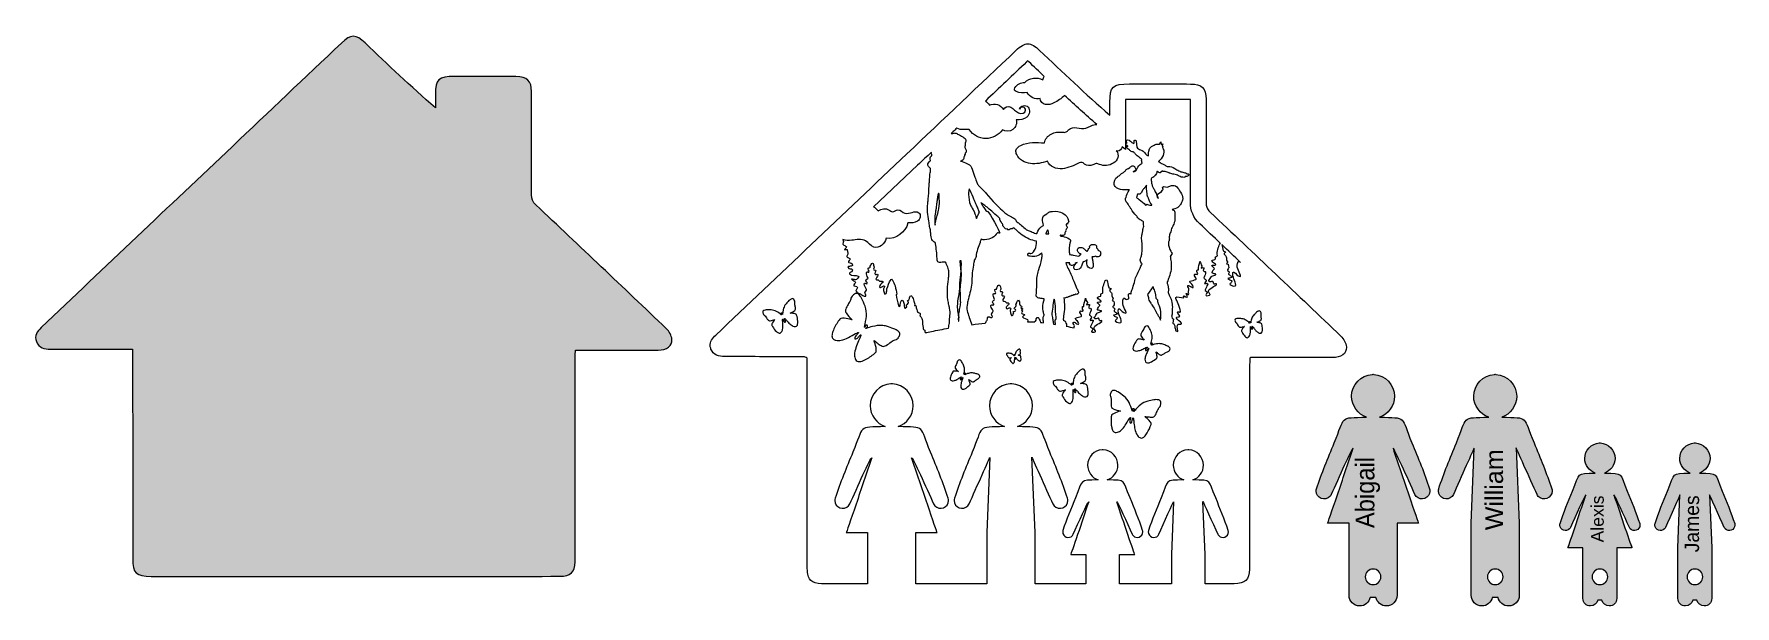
# Model space of a CAD drawing. Header units: millimetres. Extents: x 7 to 551, y -207 to -24.
import ezdxf

# ---------------------------------------------------------------- set-up
doc = ezdxf.new("R2010")
doc.units = ezdxf.units.MM
doc.header["$MEASUREMENT"] = 0
for name, color, linetype in [('engraving', 7, 'Continuous'), ('Layer 1', 7, 'Continuous'), ('Layer 2', 7, 'Continuous'), ('Layer 3', 7, 'Continuous')]:
    doc.layers.add(name, color=color, linetype=linetype)

msp = doc.modelspace()

# ---------------------------------------------------------------- texts
at = {"layer": 'engraving', "color": 1, "attachment_point": 7, "rotation": 90}
for s, insert, char_height in [('\\fCointa|b0|i0|c0|p34;\\W1.06005;William', (476.75, -182.91), 5.6786), ('\\fCointa|b0|i0|c0|p34;\\W0.948232;Abigail', (437.32, -182.2), 5.9794), ('\\fCointa|b0|i0|c0|p34;\\W1.04536;Alexis', (508.94, -186.79), 4.0247), ('\\fCointa|b0|i0|c0|p34;\\W1.00026;James', (539.44, -189.96), 4.6261)]:
    msp.add_mtext(s, dxfattribs=dict(at, insert=insert, char_height=char_height))

# ---------------------------------------------------------------- blocks, each defined once
blk = doc.blocks.new('block 3')
at = {"layer": 'Layer 1'}
h = blk.add_hatch(color=1, dxfattribs=at)
h.dxf.hatch_style = 2
edge = h.paths.add_edge_path()
edge.add_spline(control_points=[(38.28, -124.96), (33.92, -124.96), (29.82, -124.97), (25.72, -124.96), (21.15, -124.95), (16.57, -124.91), (12, -124.94), (9.99, -124.95), (8.32, -124.5), (7.51, -122.54), (6.73, -120.65), (7.69, -119.29), (9.02, -118.02), (29.41, -98.7), (49.79, -79.37), (70.17, -60.05), (81.8, -49.03), (93.42, -38.02), (105.04, -26.99), (108.11, -24.08), (109.65, -24.08), (112.65, -26.94), (119.93, -33.9), (127.24, -40.82), (135.11, -47.68), (135.11, -46.3), (135.11, -44.93), (135.11, -43.55), (135.12, -38.51), (136.02, -37.67), (141.39, -37.67), (147.89, -37.68), (154.39, -37.66), (160.88, -37.69), (164.51, -37.71), (165.88, -39.04), (165.88, -42.53), (165.9, -53.52), (165.92, -64.52), (165.87, -75.51), (165.86, -76.87), (166.28, -77.83), (167.3, -78.79), (181.25, -91.96), (195.17, -105.15), (209.03, -118.4), (209.93, -119.26), (210.68, -120.6), (210.79, -121.79), (211, -123.91), (209.1, -125.26), (206.34, -125.27), (198.32, -125.28), (190.3, -125.26), (182.28, -125.26), (181.57, -125.26), (180.85, -125.26), (179.93, -125.26), (179.89, -126.05), (179.83, -126.71), (179.83, -127.38), (179.82, -148.67), (179.81, -169.97), (179.81, -191.27), (179.81, -191.83), (179.81, -192.4), (179.81, -192.96), (179.76, -196.32), (178.4, -197.64), (174.87, -197.64), (160.09, -197.66), (145.3, -197.66), (130.52, -197.66), (101.76, -197.66), (72.99, -197.65), (44.23, -197.65), (39.35, -197.65), (38.3, -196.65), (38.3, -192.01), (38.29, -170.4), (38.29, -148.79), (38.28, -127.18), (38.28, -126.56), (38.28, -125.93), (38.28, -124.96)], knot_values=[0, 0, 0, 0, 1, 1, 1, 2, 2, 2, 3, 3, 3, 4, 4, 4, 5, 5, 5, 6, 6, 6, 7, 7, 7, 8, 8, 8, 9, 9, 9, 10, 10, 10, 11, 11, 11, 12, 12, 12, 13, 13, 13, 14, 14, 14, 15, 15, 15, 16, 16, 16, 17, 17, 17, 18, 18, 18, 19, 19, 19, 20, 20, 20, 21, 21, 21, 22, 22, 22, 23, 23, 23, 24, 24, 24, 25, 25, 25, 26, 26, 26, 27, 27, 27, 28, 28, 28, 28], degree=3, periodic=1)
at = {"layer": 'Layer 1', "lineweight": 0}
blk.add_open_spline([(38.28, -124.96), (33.92, -124.96), (29.82, -124.97), (25.72, -124.96), (21.15, -124.95), (16.57, -124.91), (12, -124.94), (9.99, -124.95), (8.32, -124.5), (7.51, -122.54), (6.73, -120.65), (7.69, -119.29), (9.02, -118.02), (29.41, -98.7), (49.79, -79.37), (70.17, -60.05), (81.8, -49.03), (93.42, -38.02), (105.04, -26.99), (108.11, -24.08), (109.65, -24.08), (112.65, -26.94), (119.93, -33.9), (127.24, -40.82), (135.11, -47.68), (135.11, -46.3), (135.11, -44.93), (135.11, -43.55), (135.12, -38.51), (136.02, -37.67), (141.39, -37.67), (147.89, -37.68), (154.39, -37.66), (160.88, -37.69), (164.51, -37.71), (165.88, -39.04), (165.88, -42.53), (165.9, -53.52), (165.92, -64.52), (165.87, -75.51), (165.86, -76.87), (166.28, -77.83), (167.3, -78.79), (181.25, -91.96), (195.17, -105.15), (209.03, -118.4), (209.93, -119.26), (210.68, -120.6), (210.79, -121.79), (211, -123.91), (209.1, -125.26), (206.34, -125.27), (198.32, -125.28), (190.3, -125.26), (182.28, -125.26), (181.57, -125.26), (180.85, -125.26), (179.93, -125.26), (179.89, -126.05), (179.83, -126.71), (179.83, -127.38), (179.82, -148.67), (179.81, -169.97), (179.81, -191.27), (179.81, -191.83), (179.81, -192.4), (179.81, -192.96), (179.76, -196.32), (178.4, -197.64), (174.87, -197.64), (160.09, -197.66), (145.3, -197.66), (130.52, -197.66), (101.76, -197.66), (72.99, -197.65), (44.23, -197.65), (39.35, -197.65), (38.3, -196.65), (38.3, -192.01), (38.29, -170.4), (38.29, -148.79), (38.28, -127.18), (38.28, -126.56), (38.28, -125.93), (38.28, -124.96)], degree=3, knots=[0, 0, 0, 0, 1, 1, 1, 2, 2, 2, 3, 3, 3, 4, 4, 4, 5, 5, 5, 6, 6, 6, 7, 7, 7, 8, 8, 8, 9, 9, 9, 10, 10, 10, 11, 11, 11, 12, 12, 12, 13, 13, 13, 14, 14, 14, 15, 15, 15, 16, 16, 16, 17, 17, 17, 18, 18, 18, 19, 19, 19, 20, 20, 20, 21, 21, 21, 22, 22, 22, 23, 23, 23, 24, 24, 24, 25, 25, 25, 26, 26, 26, 27, 27, 27, 28, 28, 28, 28], dxfattribs=at)
blk = doc.blocks.new('block 2')
at = {"layer": 'Layer 1'}
blk.add_blockref('block 3', (0, 0), dxfattribs=at)

# ---------------------------------------------------------------- hatches: boundary and pattern name
at = {"layer": 'Layer 3'}
h = msp.add_hatch(color=1, dxfattribs=at)
h.dxf.hatch_style = 2
edge = h.paths.add_edge_path()
edge.add_spline(control_points=[(453.18, -169.66), (451.55, -164.67), (449.53, -159.8), (447.51, -154.94), (443.93, -146.36), (446.13, -146.88), (437.17, -146.73), (439.91, -145.77), (441.98, -143.08), (441.97, -140.02), (441.97, -136.34), (438.94, -133.19), (435.34, -133.01), (435.34, -133.01), (435.34, -133), (435.34, -133), (435.33, -133), (435.31, -133), (435.3, -133), (435.23, -132.99), (435.16, -133), (435.09, -133), (435.02, -133), (434.95, -132.99), (434.88, -133), (434.87, -133), (434.86, -133), (434.84, -133), (434.84, -133), (434.84, -133.01), (434.84, -133.01), (431.24, -133.19), (428.21, -136.34), (428.21, -140.02), (428.21, -143.08), (430.27, -145.77), (433.01, -146.73), (424.05, -146.88), (426.25, -146.36), (422.67, -154.94), (420.65, -159.8), (418.63, -164.67), (417, -169.66), (416.93, -169.88), (416.9, -170.12), (416.89, -170.36), (416.87, -172.62), (419.82, -173.74), (421.31, -172.05), (421.48, -171.86), (421.61, -171.65), (421.71, -171.43), (423.9, -166.54), (428.33, -156.59), (428.71, -156.67), (427.04, -161.62), (425.37, -166.57), (423.68, -171.59), (421.9, -176.73), (420.56, -180.64), (420.56, -180.64), (420.56, -180.64), (427.4, -180.64), (427.4, -180.64), (427.4, -180.64), (427.4, -203.72), (427.4, -203.72), (427.4, -205.61), (428.93, -207.14), (430.82, -207.14), (432.47, -207.14), (433.84, -205.97), (434.16, -204.42), (434.16, -204.42), (436.02, -204.42), (436.02, -204.42), (436.34, -205.97), (437.71, -207.14), (439.36, -207.14), (441.25, -207.14), (442.78, -205.61), (442.78, -203.72), (442.78, -203.72), (442.78, -180.64), (442.78, -180.64), (442.78, -180.64), (449.62, -180.64), (449.62, -180.64), (449.62, -180.64), (448.28, -176.73), (446.5, -171.59), (444.81, -166.57), (443.14, -161.62), (441.47, -156.67), (441.85, -156.59), (446.28, -166.54), (448.47, -171.43), (448.57, -171.65), (448.7, -171.86), (448.87, -172.05), (450.36, -173.74), (453.31, -172.62), (453.29, -170.36), (453.28, -170.12), (453.25, -169.88), (453.18, -169.66)], knot_values=[0, 0, 0, 0, 1, 1, 1, 2, 2, 2, 3, 3, 3, 4, 4, 4, 5, 5, 5, 6, 6, 6, 7, 7, 7, 8, 8, 8, 9, 9, 9, 10, 10, 10, 11, 11, 11, 12, 12, 12, 13, 13, 13, 14, 14, 14, 15, 15, 15, 16, 16, 16, 17, 17, 17, 18, 18, 18, 19, 19, 19, 20, 20, 20, 21, 21, 21, 22, 22, 22, 23, 23, 23, 24, 24, 24, 25, 25, 25, 26, 26, 26, 27, 27, 27, 28, 28, 28, 29, 29, 29, 30, 30, 30, 31, 31, 31, 32, 32, 32, 33, 33, 33, 34, 34, 34, 35, 35, 35, 35], degree=3, periodic=1)
edge = h.paths.add_edge_path()
edge.add_spline(control_points=[(435.09, -200.3), (433.71, -200.3), (432.59, -199.18), (432.59, -197.8), (432.59, -196.42), (433.71, -195.3), (435.09, -195.3), (436.47, -195.3), (437.59, -196.42), (437.59, -197.8), (437.59, -199.18), (436.47, -200.3), (435.09, -200.3)], knot_values=[0, 0, 0, 0, 1, 1, 1, 2, 2, 2, 3, 3, 3, 4, 4, 4, 4], degree=3, periodic=1)
h = msp.add_hatch(color=1, dxfattribs=at)
h.dxf.hatch_style = 2
edge = h.paths.add_edge_path()
edge.add_spline(control_points=[(492.25, -169.66), (490.62, -164.67), (488.6, -159.8), (486.58, -154.94), (483.01, -146.36), (485.2, -146.88), (476.24, -146.73), (478.99, -145.77), (481.05, -143.08), (481.05, -140.02), (481.05, -136.34), (478.02, -133.19), (474.41, -133.01), (474.41, -133.01), (474.41, -133), (474.41, -133), (474.4, -133), (474.39, -133), (474.38, -133), (474.31, -132.99), (474.24, -133), (474.17, -133), (474.1, -133), (474.03, -132.99), (473.96, -133), (473.94, -133), (473.93, -133), (473.92, -133), (473.92, -133), (473.92, -133.01), (473.92, -133.01), (470.32, -133.19), (467.28, -136.34), (467.28, -140.02), (467.28, -143.08), (469.35, -145.77), (472.09, -146.73), (463.13, -146.88), (465.32, -146.36), (461.75, -154.94), (459.73, -159.8), (457.71, -164.67), (456.08, -169.66), (456.01, -169.88), (455.97, -170.12), (455.97, -170.36), (455.94, -172.62), (458.9, -173.74), (460.39, -172.05), (460.55, -171.86), (460.69, -171.65), (460.79, -171.43), (462.98, -166.54), (467.4, -156.63), (467.4, -156.63), (467.4, -156.63), (466.48, -180.64), (466.48, -180.64), (466.48, -180.64), (466.48, -203.72), (466.48, -203.72), (466.48, -205.61), (468.01, -207.14), (469.9, -207.14), (471.54, -207.14), (472.92, -205.97), (473.24, -204.42), (473.24, -204.42), (475.09, -204.42), (475.09, -204.42), (475.42, -205.97), (476.79, -207.14), (478.44, -207.14), (480.33, -207.14), (481.86, -205.61), (481.86, -203.72), (481.86, -203.72), (481.86, -180.64), (481.86, -180.64), (481.86, -180.64), (480.82, -156.53), (480.82, -156.53), (480.82, -156.53), (485.36, -166.54), (487.54, -171.43), (487.64, -171.65), (487.78, -171.86), (487.95, -172.05), (489.44, -173.74), (492.39, -172.62), (492.36, -170.36), (492.36, -170.12), (492.33, -169.88), (492.25, -169.66)], knot_values=[0, 0, 0, 0, 1, 1, 1, 2, 2, 2, 3, 3, 3, 4, 4, 4, 5, 5, 5, 6, 6, 6, 7, 7, 7, 8, 8, 8, 9, 9, 9, 10, 10, 10, 11, 11, 11, 12, 12, 12, 13, 13, 13, 14, 14, 14, 15, 15, 15, 16, 16, 16, 17, 17, 17, 18, 18, 18, 19, 19, 19, 20, 20, 20, 21, 21, 21, 22, 22, 22, 23, 23, 23, 24, 24, 24, 25, 25, 25, 26, 26, 26, 27, 27, 27, 28, 28, 28, 29, 29, 29, 30, 30, 30, 31, 31, 31, 31], degree=3, periodic=1)
edge = h.paths.add_edge_path()
edge.add_spline(control_points=[(474.17, -200.3), (472.79, -200.3), (471.67, -199.18), (471.67, -197.8), (471.67, -196.42), (472.79, -195.3), (474.17, -195.3), (475.55, -195.3), (476.67, -196.42), (476.67, -197.8), (476.67, -199.18), (475.55, -200.3), (474.17, -200.3)], knot_values=[0, 0, 0, 0, 1, 1, 1, 2, 2, 2, 3, 3, 3, 4, 4, 4, 4], degree=3, periodic=1)
h = msp.add_hatch(color=1, dxfattribs=at)
h.dxf.hatch_style = 2
edge = h.paths.add_edge_path()
edge.add_spline(control_points=[(520.38, -180.75), (519.23, -177.24), (517.81, -173.81), (516.39, -170.4), (513.87, -164.35), (515.42, -164.72), (509.11, -164.61), (511.04, -163.94), (512.5, -162.04), (512.5, -159.89), (512.49, -157.3), (510.36, -155.08), (507.82, -154.96), (507.82, -154.96), (507.82, -154.95), (507.82, -154.95), (507.81, -154.95), (507.81, -154.94), (507.8, -154.94), (507.75, -154.94), (507.7, -154.95), (507.65, -154.95), (507.6, -154.95), (507.55, -154.94), (507.5, -154.94), (507.49, -154.94), (507.48, -154.95), (507.47, -154.95), (507.47, -154.95), (507.47, -154.96), (507.47, -154.96), (504.94, -155.08), (502.8, -157.3), (502.8, -159.89), (502.8, -162.04), (504.26, -163.94), (506.19, -164.61), (499.88, -164.72), (501.42, -164.35), (498.91, -170.4), (497.48, -173.81), (496.06, -177.24), (494.92, -180.75), (494.86, -180.91), (494.84, -181.08), (494.84, -181.25), (494.82, -182.84), (496.9, -183.62), (497.95, -182.43), (498.06, -182.3), (498.16, -182.16), (498.23, -182), (499.77, -178.56), (502.89, -171.56), (503.15, -171.61), (501.98, -175.09), (500.81, -178.58), (499.62, -182.12), (498.36, -185.73), (497.42, -188.49), (497.42, -188.49), (497.42, -188.49), (502.23, -188.49), (502.23, -188.49), (502.23, -188.49), (502.23, -204.73), (502.23, -204.73), (502.23, -206.06), (503.31, -207.14), (504.64, -207.14), (505.8, -207.14), (506.77, -206.32), (507, -205.23), (507, -205.23), (508.3, -205.23), (508.3, -205.23), (508.53, -206.32), (509.5, -207.14), (510.66, -207.14), (511.99, -207.14), (513.06, -206.06), (513.06, -204.73), (513.06, -204.73), (513.06, -188.49), (513.06, -188.49), (513.06, -188.49), (517.88, -188.49), (517.88, -188.49), (517.88, -188.49), (516.93, -185.73), (515.68, -182.12), (514.49, -178.58), (513.31, -175.09), (512.14, -171.61), (512.41, -171.56), (515.53, -178.56), (517.07, -182), (517.14, -182.16), (517.23, -182.3), (517.35, -182.43), (518.4, -183.62), (520.48, -182.84), (520.46, -181.25), (520.46, -181.08), (520.43, -180.91), (520.38, -180.75)], knot_values=[0, 0, 0, 0, 1, 1, 1, 2, 2, 2, 3, 3, 3, 4, 4, 4, 5, 5, 5, 6, 6, 6, 7, 7, 7, 8, 8, 8, 9, 9, 9, 10, 10, 10, 11, 11, 11, 12, 12, 12, 13, 13, 13, 14, 14, 14, 15, 15, 15, 16, 16, 16, 17, 17, 17, 18, 18, 18, 19, 19, 19, 20, 20, 20, 21, 21, 21, 22, 22, 22, 23, 23, 23, 24, 24, 24, 25, 25, 25, 26, 26, 26, 27, 27, 27, 28, 28, 28, 29, 29, 29, 30, 30, 30, 31, 31, 31, 32, 32, 32, 33, 33, 33, 34, 34, 34, 35, 35, 35, 35], degree=3, periodic=1)
edge = h.paths.add_edge_path()
edge.add_spline(control_points=[(507.65, -200.3), (506.27, -200.3), (505.15, -199.18), (505.15, -197.8), (505.15, -196.42), (506.27, -195.3), (507.65, -195.3), (509.03, -195.3), (510.15, -196.42), (510.15, -197.8), (510.15, -199.18), (509.03, -200.3), (507.65, -200.3)], knot_values=[0, 0, 0, 0, 1, 1, 1, 2, 2, 2, 3, 3, 3, 4, 4, 4, 4], degree=3, periodic=1)
h = msp.add_hatch(color=1, dxfattribs=at)
h.dxf.hatch_style = 2
edge = h.paths.add_edge_path()
edge.add_spline(control_points=[(550.77, -180.75), (549.62, -177.24), (548.2, -173.81), (546.78, -170.4), (544.26, -164.35), (545.81, -164.72), (539.5, -164.61), (541.43, -163.94), (542.88, -162.04), (542.88, -159.89), (542.88, -157.3), (540.75, -155.08), (538.21, -154.96), (538.21, -154.96), (538.21, -154.95), (538.21, -154.95), (538.2, -154.95), (538.19, -154.94), (538.18, -154.94), (538.13, -154.94), (538.09, -154.95), (538.04, -154.95), (537.99, -154.95), (537.94, -154.94), (537.89, -154.94), (537.88, -154.94), (537.87, -154.95), (537.86, -154.95), (537.86, -154.95), (537.86, -154.96), (537.86, -154.96), (535.33, -155.08), (533.19, -157.3), (533.19, -159.89), (533.19, -162.04), (534.64, -163.94), (536.57, -164.61), (530.27, -164.72), (531.81, -164.35), (529.29, -170.4), (527.87, -173.81), (526.45, -177.24), (525.3, -180.75), (525.25, -180.91), (525.23, -181.08), (525.23, -181.25), (525.21, -182.84), (527.29, -183.62), (528.33, -182.43), (528.45, -182.3), (528.55, -182.16), (528.62, -182), (530.16, -178.56), (533.27, -171.58), (533.27, -171.58), (533.27, -171.58), (532.62, -188.49), (532.62, -188.49), (532.62, -188.49), (532.62, -204.73), (532.62, -204.73), (532.62, -206.06), (533.7, -207.14), (535.03, -207.14), (536.19, -207.14), (537.16, -206.32), (537.38, -205.23), (537.38, -205.23), (538.69, -205.23), (538.69, -205.23), (538.92, -206.32), (539.88, -207.14), (541.04, -207.14), (542.37, -207.14), (543.45, -206.06), (543.45, -204.73), (543.45, -204.73), (543.45, -188.49), (543.45, -188.49), (543.45, -188.49), (542.72, -171.51), (542.72, -171.51), (542.72, -171.51), (545.91, -178.56), (547.45, -182), (547.52, -182.16), (547.62, -182.3), (547.74, -182.43), (548.79, -183.62), (550.86, -182.84), (550.85, -181.25), (550.84, -181.08), (550.82, -180.91), (550.77, -180.75)], knot_values=[0, 0, 0, 0, 1, 1, 1, 2, 2, 2, 3, 3, 3, 4, 4, 4, 5, 5, 5, 6, 6, 6, 7, 7, 7, 8, 8, 8, 9, 9, 9, 10, 10, 10, 11, 11, 11, 12, 12, 12, 13, 13, 13, 14, 14, 14, 15, 15, 15, 16, 16, 16, 17, 17, 17, 18, 18, 18, 19, 19, 19, 20, 20, 20, 21, 21, 21, 22, 22, 22, 23, 23, 23, 24, 24, 24, 25, 25, 25, 26, 26, 26, 27, 27, 27, 28, 28, 28, 29, 29, 29, 30, 30, 30, 31, 31, 31, 31], degree=3, periodic=1)
edge = h.paths.add_edge_path()
edge.add_spline(control_points=[(538.04, -200.3), (536.66, -200.3), (535.54, -199.18), (535.54, -197.8), (535.54, -196.42), (536.66, -195.3), (538.04, -195.3), (539.42, -195.3), (540.54, -196.42), (540.54, -197.8), (540.54, -199.18), (539.42, -200.3), (538.04, -200.3)], knot_values=[0, 0, 0, 0, 1, 1, 1, 2, 2, 2, 3, 3, 3, 4, 4, 4, 4], degree=3, periodic=1)

# ---------------------------------------------------------------- linework, layer by layer
at = {"layer": 'Layer 2', "lineweight": 0}
for points, knots in [([(426.57, -124.18), (426.45, -123), (425.71, -121.65), (424.81, -120.79), (410.95, -107.54), (397.03, -94.35), (383.08, -81.18), (382.31, -80.46), (381.89, -79.74), (381.72, -78.85), (381.68, -78.6), (381.66, -78.32), (381.65, -78.03), (381.65, -77.98), (381.65, -77.94), (381.65, -77.9), (381.67, -72.4), (381.68, -66.91), (381.68, -61.41), (381.68, -55.91), (381.67, -50.42), (381.66, -44.92), (381.65, -41.43), (380.29, -40.1), (376.66, -40.08), (373.28, -40.07), (369.9, -40.07), (366.52, -40.07), (363.91, -40.07), (361.3, -40.07), (358.69, -40.07), (358.18, -40.07), (357.68, -40.07), (357.17, -40.07), (357.17, -40.07), (357.15, -40.07), (357.15, -40.07), (351.8, -40.07), (350.9, -40.91), (350.89, -45.94), (350.88, -47.32), (350.89, -48.7), (350.89, -50.07), (343.01, -43.21), (335.7, -36.29), (328.43, -29.33), (326.94, -27.91), (325.8, -27.19), (324.67, -27.19), (323.52, -27.19), (322.36, -27.92), (320.82, -29.38), (309.2, -40.41), (297.57, -51.42), (285.95, -62.44), (265.57, -81.76), (245.19, -101.09), (224.8, -120.41), (223.71, -121.44), (222.88, -122.53), (223.02, -123.92), (223.06, -124.24), (223.14, -124.58), (223.29, -124.93), (224.09, -126.87), (225.73, -127.33), (227.72, -127.33), (227.74, -127.33), (227.76, -127.33), (227.78, -127.33), (228.73, -127.32), (229.69, -127.32), (230.64, -127.32), (234.26, -127.32), (237.88, -127.35), (241.5, -127.35), (243.08, -127.36), (244.67, -127.36), (246.27, -127.36), (248.51, -127.36), (250.78, -127.35), (253.11, -127.35), (253.2, -127.4), (253.3, -127.44), (253.39, -127.49), (253.61, -127.59), (253.84, -127.69), (254.06, -127.79), (254.06, -128.52), (254.06, -129.05), (254.06, -129.57), (254.06, -129.57), (254.06, -129.57), (254.06, -129.57), (254.06, -129.61), (254.06, -129.65), (254.06, -129.69), (254.06, -151.26), (254.07, -172.83), (254.08, -194.41), (254.08, -195.42), (254.13, -196.26), (254.26, -196.95), (254.72, -199.43), (256.19, -200.04), (260.01, -200.04), (264.47, -200.04), (268.94, -200.04), (273.41, -200.04), (273.41, -200.04), (273.41, -183.65), (273.41, -183.65), (273.41, -183.65), (266.57, -183.65), (266.57, -183.65), (266.57, -183.65), (267.91, -179.74), (269.69, -174.6), (271.38, -169.58), (273.05, -164.63), (274.72, -159.68), (274.34, -159.6), (269.91, -169.55), (267.72, -174.44), (267.62, -174.66), (267.49, -174.87), (267.32, -175.05), (265.83, -176.75), (262.88, -175.63), (262.9, -173.37), (262.91, -173.13), (262.94, -172.89), (263.01, -172.67), (264.64, -167.68), (266.66, -162.81), (268.68, -157.95), (272.26, -149.37), (270.06, -149.89), (279.02, -149.74), (276.28, -148.78), (274.22, -146.09), (274.22, -143.03), (274.22, -139.35), (277.25, -136.2), (280.85, -136.02), (280.85, -136.02), (280.85, -136.01), (280.85, -136.01), (280.87, -136.01), (280.88, -136.01), (280.89, -136.01), (280.96, -136), (281.03, -136.01), (281.1, -136.01), (281.17, -136.01), (281.24, -136), (281.31, -136.01), (281.32, -136.01), (281.34, -136.01), (281.35, -136.01), (281.35, -136.01), (281.35, -136.02), (281.35, -136.02), (284.95, -136.2), (287.99, -139.35), (287.99, -143.03), (287.99, -146.09), (285.92, -148.78), (283.18, -149.74), (292.14, -149.89), (289.94, -149.37), (293.52, -157.95), (295.54, -162.81), (297.56, -167.68), (299.19, -172.67), (299.26, -172.89), (299.29, -173.13), (299.3, -173.37), (299.32, -175.63), (296.37, -176.75), (294.88, -175.05), (294.72, -174.87), (294.58, -174.66), (294.48, -174.44), (292.29, -169.55), (287.86, -159.6), (287.48, -159.68), (289.15, -164.63), (290.82, -169.58), (292.51, -174.6), (294.29, -179.74), (295.63, -183.65), (295.63, -183.65), (295.63, -183.65), (288.79, -183.65), (288.79, -183.65), (288.79, -183.65), (288.79, -200.04), (288.79, -200.04), (296.38, -200.05), (303.98, -200.05), (311.57, -200.05), (311.57, -200.05), (311.57, -183.65), (311.57, -183.65), (311.57, -183.65), (312.5, -159.64), (312.5, -159.64), (312.5, -159.64), (308.07, -169.55), (305.88, -174.44), (305.79, -174.66), (305.65, -174.87), (305.48, -175.05), (303.99, -176.75), (301.04, -175.63), (301.07, -173.37), (301.07, -173.13), (301.1, -172.89), (301.18, -172.67), (302.81, -167.68), (304.82, -162.81), (306.85, -157.95), (310.42, -149.37), (308.22, -149.89), (317.19, -149.74), (314.44, -148.78), (312.38, -146.09), (312.38, -143.03), (312.38, -139.35), (315.41, -136.2), (319.02, -136.02), (319.02, -136.02), (319.02, -136.01), (319.02, -136.01), (319.03, -136.01), (319.04, -136.01), (319.05, -136.01), (319.12, -136), (319.19, -136.01), (319.26, -136.01), (319.33, -136.01), (319.4, -136), (319.47, -136.01), (319.49, -136.01), (319.5, -136.01), (319.51, -136.01), (319.51, -136.01), (319.51, -136.02), (319.51, -136.02), (323.11, -136.2), (326.15, -139.35), (326.15, -143.03), (326.15, -146.09), (324.08, -148.78), (321.34, -149.74), (330.3, -149.89), (328.1, -149.37), (331.68, -157.95), (333.7, -162.81), (335.72, -167.68), (337.35, -172.67), (337.42, -172.89), (337.46, -173.13), (337.46, -173.37), (337.49, -175.63), (334.53, -176.75), (333.04, -175.05), (332.88, -174.87), (332.74, -174.66), (332.64, -174.44), (330.45, -169.55), (325.92, -159.54), (325.92, -159.54), (325.92, -159.54), (326.95, -183.65), (326.95, -183.65), (326.95, -183.65), (326.95, -200.05), (326.95, -200.05), (332.37, -200.05), (337.78, -200.05), (343.2, -200.05), (343.2, -200.05), (343.2, -190.66), (343.2, -190.66), (343.2, -190.66), (338.38, -190.66), (338.38, -190.66), (338.38, -190.66), (339.32, -187.91), (340.58, -184.29), (341.77, -180.76), (342.94, -177.27), (344.12, -173.79), (343.85, -173.73), (340.73, -180.74), (339.19, -184.18), (339.12, -184.33), (339.03, -184.48), (338.91, -184.61), (337.86, -185.8), (335.78, -185.01), (335.8, -183.43), (335.8, -183.25), (335.83, -183.09), (335.88, -182.93), (337.03, -179.42), (338.45, -175.99), (339.87, -172.57), (342.39, -166.53), (340.84, -166.9), (347.15, -166.79), (345.22, -166.12), (343.76, -164.22), (343.76, -162.07), (343.76, -159.47), (345.9, -157.26), (348.44, -157.13), (348.44, -157.13), (348.44, -157.12), (348.44, -157.12), (348.45, -157.12), (348.45, -157.12), (348.46, -157.12), (348.51, -157.12), (348.56, -157.13), (348.61, -157.13), (348.66, -157.13), (348.71, -157.12), (348.76, -157.12), (348.77, -157.12), (348.78, -157.12), (348.78, -157.12), (348.78, -157.12), (348.78, -157.13), (348.78, -157.13), (351.32, -157.26), (353.46, -159.47), (353.46, -162.07), (353.46, -164.22), (352, -166.12), (350.07, -166.79), (356.38, -166.9), (354.84, -166.53), (357.35, -172.57), (358.77, -175.99), (360.2, -179.42), (361.34, -182.93), (361.39, -183.09), (361.42, -183.25), (361.42, -183.43), (361.44, -185.01), (359.36, -185.8), (358.31, -184.61), (358.19, -184.48), (358.1, -184.33), (358.03, -184.18), (356.49, -180.74), (353.37, -173.73), (353.1, -173.79), (354.28, -177.27), (355.45, -180.76), (356.64, -184.29), (357.9, -187.91), (358.84, -190.66), (358.84, -190.66), (358.84, -190.66), (354.02, -190.66), (354.02, -190.66), (354.02, -190.66), (354.02, -200.05), (354.02, -200.05), (359.54, -200.05), (365.06, -200.05), (370.58, -200.04), (370.58, -200.04), (370.58, -190.66), (370.58, -190.66), (370.58, -190.66), (371.24, -173.76), (371.24, -173.76), (371.24, -173.76), (368.12, -180.74), (366.58, -184.18), (366.51, -184.33), (366.41, -184.48), (366.3, -184.61), (365.25, -185.8), (363.17, -185.01), (363.19, -183.43), (363.19, -183.25), (363.21, -183.09), (363.27, -182.93), (364.41, -179.42), (365.83, -175.99), (367.26, -172.57), (369.77, -166.53), (368.23, -166.9), (374.54, -166.79), (372.61, -166.12), (371.15, -164.22), (371.15, -162.07), (371.15, -159.47), (373.29, -157.26), (375.82, -157.13), (375.82, -157.13), (375.82, -157.12), (375.82, -157.12), (375.83, -157.12), (375.84, -157.12), (375.85, -157.12), (375.9, -157.12), (375.95, -157.13), (376, -157.13), (376.05, -157.13), (376.1, -157.12), (376.15, -157.12), (376.15, -157.12), (376.16, -157.12), (376.17, -157.12), (376.17, -157.12), (376.17, -157.13), (376.17, -157.13), (378.71, -157.26), (380.84, -159.47), (380.84, -162.07), (380.84, -164.22), (379.39, -166.12), (377.46, -166.79), (383.77, -166.9), (382.22, -166.53), (384.74, -172.57), (386.16, -175.99), (387.58, -179.42), (388.73, -182.93), (388.78, -183.09), (388.81, -183.25), (388.81, -183.43), (388.83, -185.01), (386.75, -185.8), (385.7, -184.61), (385.58, -184.48), (385.48, -184.33), (385.42, -184.18), (383.87, -180.74), (380.68, -173.69), (380.68, -173.69), (380.68, -173.69), (381.41, -190.66), (381.41, -190.66), (381.41, -190.66), (381.41, -200.04), (381.41, -200.04), (384.49, -200.04), (387.57, -200.04), (390.64, -200.03), (394.18, -200.03), (395.54, -198.72), (395.58, -195.36), (395.59, -194.79), (395.59, -194.22), (395.59, -193.66), (395.59, -178.02), (395.59, -162.37), (395.6, -146.73), (395.6, -141.08), (395.6, -135.42), (395.61, -129.77), (395.61, -129.16), (395.66, -128.54), (395.7, -127.84), (395.75, -127.77), (395.81, -127.71), (395.88, -127.65), (396.38, -127.65), (396.83, -127.65), (397.24, -127.65), (397.52, -127.65), (397.79, -127.65), (398.06, -127.65), (401.39, -127.65), (404.71, -127.66), (408.04, -127.66), (408.04, -127.66), (408.04, -127.66), (408.04, -127.66), (410.41, -127.66), (412.77, -127.66), (415.14, -127.66), (417.47, -127.66), (419.8, -127.66), (422.12, -127.66), (424.79, -127.65), (426.65, -126.38), (426.58, -124.38), (426.57, -124.31), (426.58, -124.25), (426.57, -124.18)], [0, 0, 0, 0, 1, 1, 1, 2, 2, 2, 3, 3, 3, 4, 4, 4, 5, 5, 5, 6, 6, 6, 7, 7, 7, 8, 8, 8, 9, 9, 9, 10, 10, 10, 11, 11, 11, 12, 12, 12, 13, 13, 13, 14, 14, 14, 15, 15, 15, 16, 16, 16, 17, 17, 17, 18, 18, 18, 19, 19, 19, 20, 20, 20, 21, 21, 21, 22, 22, 22, 23, 23, 23, 24, 24, 24, 25, 25, 25, 26, 26, 26, 27, 27, 27, 28, 28, 28, 29, 29, 29, 30, 30, 30, 31, 31, 31, 32, 32, 32, 33, 33, 33, 34, 34, 34, 35, 35, 35, 36, 36, 36, 37, 37, 37, 38, 38, 38, 39, 39, 39, 40, 40, 40, 41, 41, 41, 42, 42, 42, 43, 43, 43, 44, 44, 44, 45, 45, 45, 46, 46, 46, 47, 47, 47, 48, 48, 48, 49, 49, 49, 50, 50, 50, 51, 51, 51, 52, 52, 52, 53, 53, 53, 54, 54, 54, 55, 55, 55, 56, 56, 56, 57, 57, 57, 58, 58, 58, 59, 59, 59, 60, 60, 60, 61, 61, 61, 62, 62, 62, 63, 63, 63, 64, 64, 64, 65, 65, 65, 66, 66, 66, 67, 67, 67, 68, 68, 68, 69, 69, 69, 70, 70, 70, 71, 71, 71, 72, 72, 72, 73, 73, 73, 74, 74, 74, 75, 75, 75, 76, 76, 76, 77, 77, 77, 78, 78, 78, 79, 79, 79, 80, 80, 80, 81, 81, 81, 82, 82, 82, 83, 83, 83, 84, 84, 84, 85, 85, 85, 86, 86, 86, 87, 87, 87, 88, 88, 88, 89, 89, 89, 90, 90, 90, 91, 91, 91, 92, 92, 92, 93, 93, 93, 94, 94, 94, 95, 95, 95, 96, 96, 96, 97, 97, 97, 98, 98, 98, 99, 99, 99, 100, 100, 100, 101, 101, 101, 102, 102, 102, 103, 103, 103, 104, 104, 104, 105, 105, 105, 106, 106, 106, 107, 107, 107, 108, 108, 108, 109, 109, 109, 110, 110, 110, 111, 111, 111, 112, 112, 112, 113, 113, 113, 114, 114, 114, 115, 115, 115, 116, 116, 116, 117, 117, 117, 118, 118, 118, 119, 119, 119, 120, 120, 120, 121, 121, 121, 122, 122, 122, 123, 123, 123, 124, 124, 124, 125, 125, 125, 126, 126, 126, 127, 127, 127, 128, 128, 128, 129, 129, 129, 130, 130, 130, 131, 131, 131, 132, 132, 132, 133, 133, 133, 134, 134, 134, 135, 135, 135, 136, 136, 136, 137, 137, 137, 138, 138, 138, 139, 139, 139, 140, 140, 140, 141, 141, 141, 142, 142, 142, 143, 143, 143, 144, 144, 144, 145, 145, 145, 146, 146, 146, 147, 147, 147, 148, 148, 148, 149, 149, 149, 150, 150, 150, 151, 151, 151, 152, 152, 152, 153, 153, 153, 154, 154, 154, 155, 155, 155, 156, 156, 156, 157, 157, 157, 158, 158, 158, 159, 159, 159, 160, 160, 160, 161, 161, 161, 162, 162, 162, 163, 163, 163, 164, 164, 164, 165, 165, 165, 166, 166, 166, 166]), ([(386.02, -91.19), (385.68, -92.42), (385.04, -93.59), (385.27, -95.01), (385.29, -95.09), (385.25, -95.17), (385.18, -95.21), (385.04, -95.27), (384.89, -95.35), (384.73, -95.43), (384.66, -95.46), (384.61, -95.54), (384.62, -95.61), (384.63, -95.74), (384.64, -95.87), (384.65, -96.04), (384.65, -96.13), (384.6, -96.21), (384.51, -96.24), (384.26, -96.32), (383.99, -96.4), (383.68, -96.49), (383.55, -96.53), (383.5, -96.68), (383.58, -96.79), (383.87, -97.19), (384.23, -97.46), (384.68, -97.69), (384.86, -97.77), (384.81, -98.03), (384.61, -98.04), (384.32, -98.06), (384.04, -98.08), (383.72, -98.09), (383.55, -98.1), (383.48, -98.31), (383.6, -98.42), (383.86, -98.66), (384.07, -98.85), (384.28, -99.04), (384.39, -99.14), (384.35, -99.3), (384.23, -99.36), (383.87, -99.53), (383.8, -99.98), (383.58, -100.4), (383.52, -100.51), (383.58, -100.64), (383.7, -100.67), (384.1, -100.77), (384.46, -100.85), (384.83, -100.94), (384.81, -100.98), (384.79, -101.08), (384.74, -101.1), (384.36, -101.25), (383.97, -101.39), (383.51, -101.55), (383.47, -101.57), (383.43, -101.6), (383.41, -101.64), (383.29, -101.84), (383.15, -102.1), (382.99, -102.35), (382.84, -102.57), (382.69, -102.78), (382.55, -102.98), (382.5, -103.04), (382.5, -103.13), (382.55, -103.19), (382.94, -103.71), (383.34, -103.28), (383.76, -103.26), (383.84, -103.26), (383.91, -103.3), (383.94, -103.38), (384.01, -103.56), (384.1, -103.77), (384.19, -103.99), (384.22, -104.07), (384.3, -104.13), (384.39, -104.11), (384.58, -104.09), (384.78, -104.07), (384.97, -104.04), (384.95, -104.15), (384.97, -104.31), (384.92, -104.34), (384.34, -104.74), (383.77, -105.14), (383.17, -105.48), (382.36, -105.94), (382.24, -106.44), (382.9, -107.31), (382.98, -107.42), (382.93, -107.57), (382.8, -107.61), (382.5, -107.68), (382.21, -107.75), (381.85, -107.84), (381.69, -107.88), (381.56, -107.71), (381.63, -107.57), (381.79, -107.26), (381.91, -107.04), (382.02, -106.82), (382.06, -106.74), (382.04, -106.64), (381.97, -106.59), (381.8, -106.46), (381.62, -106.32), (381.43, -106.18), (381.36, -106.13), (381.33, -106.03), (381.37, -105.95), (381.62, -105.38), (381.87, -104.82), (382.18, -104.13), (382.24, -103.99), (382.12, -103.84), (381.97, -103.87), (381.77, -103.91), (381.59, -103.94), (381.41, -103.98), (381.24, -104.01), (381.12, -103.81), (381.23, -103.68), (381.38, -103.48), (381.53, -103.29), (381.68, -103.08), (381.74, -103.01), (381.73, -102.9), (381.66, -102.83), (381.45, -102.63), (381.25, -102.44), (381.05, -102.24), (381.01, -102.2), (380.98, -102.14), (381, -102.07), (381.11, -101.47), (381.62, -100.94), (381.52, -100.22), (381.5, -100.08), (381.31, -100.02), (381.21, -100.12), (381.2, -100.13), (381.2, -100.13), (381.19, -100.14), (380.92, -99.95), (380.98, -99.99), (380.71, -99.81), (380.8, -99.58), (380.9, -99.35), (381, -99.1), (381.06, -98.96), (380.94, -98.81), (380.79, -98.84), (380.53, -98.89), (380.31, -98.93), (380.06, -98.97), (380.17, -98.78), (380.25, -98.62), (380.34, -98.46), (380.37, -98.4), (380.37, -98.33), (380.34, -98.27), (380.21, -98.05), (380.07, -97.82), (379.97, -97.57), (379.88, -97.35), (379.85, -97.1), (379.68, -96.87), (379.78, -97.81), (378.96, -98.53), (379.22, -99.57), (379.06, -99.55), (378.93, -99.54), (378.79, -99.53), (378.69, -100.07), (378.68, -100.19), (378.98, -100.74), (379.05, -100.87), (378.94, -101.03), (378.79, -101.02), (378.58, -101), (378.38, -100.98), (378.18, -100.96), (378.09, -100.95), (378.01, -101), (377.98, -101.09), (377.78, -101.65), (378.4, -101.96), (378.5, -102.45), (378.52, -102.55), (378.46, -102.64), (378.37, -102.67), (377.79, -102.85), (377.2, -103.02), (376.62, -103.2), (376.5, -103.23), (376.45, -103.37), (376.5, -103.47), (376.79, -104.01), (377.52, -104.3), (377.58, -105.01), (377.6, -105.17), (377.43, -105.28), (377.3, -105.2), (376.87, -104.96), (376.48, -104.74), (376.09, -104.53), (376, -104.48), (375.87, -104.52), (375.83, -104.62), (375.6, -105.21), (376.44, -105.45), (376.12, -106.07), (375.96, -106.38), (376.07, -106.83), (376.14, -107.26), (376.17, -107.42), (376, -107.53), (375.86, -107.45), (375.73, -107.38), (375.33, -106.89), (375.33, -107.15), (375.48, -107.52), (375.59, -107.8), (375.7, -108.07), (375.76, -108.22), (375.62, -108.37), (375.46, -108.31), (375.14, -108.2), (374.52, -107.74), (374.45, -107.96), (374.43, -108.2), (374.57, -108.51), (374.57, -108.51), (374.57, -108.51), (372.31, -108.22), (372.31, -108.22), (372.05, -108.19), (371.86, -108.46), (371.98, -108.69), (372.39, -109.48), (373.12, -111.04), (373.48, -112.92), (373.51, -113.06), (373.36, -113.18), (373.22, -113.13), (373.08, -113.07), (372.94, -113.01), (372.8, -112.96), (372.69, -112.91), (372.55, -112.99), (372.54, -113.11), (372.51, -113.66), (373.06, -113.89), (373.23, -114.31), (373.27, -114.41), (373.2, -114.53), (373.09, -114.55), (372.86, -114.6), (372.62, -114.65), (372.36, -114.71), (372.25, -114.74), (372.18, -114.86), (372.22, -114.97), (372.53, -115.76), (373.43, -115.94), (373.8, -116.62), (373.86, -116.74), (373.78, -116.88), (373.64, -116.89), (373.34, -116.92), (373.04, -116.94), (372.77, -116.96), (372.72, -116.97), (372.68, -116.99), (372.65, -117.02), (372.34, -117.38), (372.35, -117.85), (372.65, -119.25), (372.43, -119.2), (372.26, -119.15), (372.1, -119.12), (372.06, -119.11), (372.02, -119.1), (371.98, -119.09), (371.8, -118.66), (371.69, -118.14), (371.64, -117.51), (371.61, -117.13), (371.36, -116.89), (371.14, -116.68), (371.1, -116.64), (371.06, -116.6), (371.02, -116.55), (371.02, -116.55), (371.2, -115.31), (371.2, -115.31), (371.2, -115.31), (371.11, -115.25), (371.11, -115.25), (370.88, -115.1), (370.81, -114.89), (370.72, -114.64), (370.69, -114.55), (370.66, -114.45), (370.62, -114.36), (370.67, -114.32), (370.72, -114.26), (370.73, -114.17), (370.75, -114.05), (370.76, -113.93), (370.78, -113.8), (370.82, -113.42), (370.87, -113.03), (370.87, -112.63), (370.86, -112.41), (370.87, -112.18), (370.87, -111.96), (370.89, -111.34), (370.9, -110.69), (370.75, -110.04), (370.75, -110.04), (370.72, -109.89), (370.72, -109.89), (370.65, -109.59), (370.58, -109.28), (370.46, -108.97), (370.34, -108.65), (370.2, -108.35), (370.06, -108.05), (369.95, -107.82), (369.84, -107.58), (369.74, -107.34), (369.72, -107.28), (369.69, -107.22), (369.66, -107.16), (369.5, -106.81), (369.41, -106.58), (369.6, -106.28), (369.73, -106.09), (369.73, -105.72), (369.6, -105.5), (369.51, -105.33), (369.51, -105.16), (369.51, -104.95), (369.51, -104.81), (369.51, -104.67), (369.47, -104.52), (369.47, -104.52), (369.41, -104.39), (369.41, -104.39), (369.33, -104.23), (369.26, -104.09), (369.24, -103.94), (369.22, -103.82), (369.18, -103.53), (369.25, -103.38), (369.5, -102.91), (369.66, -102.41), (369.82, -101.93), (369.82, -101.93), (369.88, -101.76), (369.88, -101.76), (370.11, -101.07), (370.35, -100.26), (370.45, -99.43), (370.49, -99.04), (370.48, -98.65), (370.47, -98.27), (370.47, -98.02), (370.46, -97.75), (370.47, -97.5), (370.48, -97.18), (370.43, -96.88), (370.39, -96.58), (370.33, -96.24), (370.28, -95.91), (370.32, -95.58), (370.33, -95.46), (370.27, -95.37), (370.21, -95.29), (370.21, -95.29), (370.82, -94.28), (370.82, -94.28), (370.82, -94.28), (370.65, -94), (370.65, -94), (370.57, -93.87), (370.49, -93.74), (370.42, -93.62), (369.95, -92.82), (369.53, -91.93), (369.65, -90.91), (369.67, -90.73), (369.72, -90.56), (369.78, -90.37), (369.81, -90.29), (369.83, -90.21), (369.86, -90.13), (369.93, -89.86), (369.99, -89.51), (369.81, -89.14), (369.84, -89.1), (369.86, -89.06), (369.87, -89), (369.94, -88.58), (370.08, -88.16), (370.21, -87.76), (370.3, -87.49), (370.39, -87.21), (370.46, -86.93), (370.48, -86.86), (370.5, -86.79), (370.51, -86.72), (370.58, -86.45), (370.64, -86.17), (370.78, -85.97), (371.09, -85.52), (371.27, -85.02), (371.45, -84.54), (371.49, -84.43), (371.53, -84.31), (371.58, -84.19), (371.64, -84.04), (371.7, -83.88), (371.7, -83.7), (371.7, -83.05), (371.7, -82.4), (371.7, -81.75), (371.7, -81.75), (371.7, -81.1), (371.7, -81.1), (371.7, -81.1), (371.69, -81.06), (371.69, -81.06), (371.61, -80.66), (371.3, -80.5), (371.03, -80.35), (370.97, -80.32), (370.91, -80.28), (370.85, -80.25), (370.85, -80.25), (370.92, -80.22), (370.92, -80.22), (371.18, -80.14), (371.42, -80.06), (371.66, -79.99), (372.57, -79.71), (372.87, -79.55), (373.25, -78.93), (373.31, -78.83), (373.38, -78.73), (373.44, -78.64), (373.72, -78.21), (374, -77.77), (374.11, -77.24), (374.27, -76.48), (374.18, -75.82), (373.84, -75.27), (373.38, -74.51), (372.99, -73.9), (372.62, -73.37), (372.22, -72.8), (371.66, -72.5), (371.03, -72.51), (370.9, -72.52), (370.76, -72.51), (370.67, -72.51), (370.67, -72.51), (370.59, -72.51), (370.59, -72.51), (370.59, -72.51), (369.26, -73.07), (369.26, -73.07), (369.26, -73.07), (368.14, -72.93), (368.14, -72.93), (368.05, -72.92), (367.96, -72.95), (367.89, -73.01), (367.82, -73.07), (367.78, -73.16), (367.78, -73.25), (367.78, -73.25), (367.99, -73.81), (367.99, -73.81), (367.94, -73.85), (367.88, -73.89), (367.83, -73.93), (367.76, -73.98), (367.69, -74.03), (367.64, -74.08), (367.54, -74.15), (367.49, -74.27), (367.49, -74.39), (367.49, -74.39), (367.49, -74.61), (367.49, -74.61), (367.49, -74.61), (367.47, -74.61), (367.47, -74.61), (367.32, -74.56), (367.16, -74.6), (367.04, -74.69), (367.04, -74.69), (366.34, -75.26), (366.34, -75.26), (366.21, -75.37), (366.15, -75.52), (366.17, -75.69), (366.17, -75.69), (366.18, -75.82), (366.18, -75.82), (366.21, -76.05), (366.24, -76.29), (366.31, -76.52), (366.33, -76.58), (366.35, -76.64), (366.38, -76.7), (366.36, -76.68), (366.35, -76.66), (366.33, -76.65), (366.12, -76.41), (365.98, -76.18), (365.91, -75.88), (365.89, -75.82), (365.88, -75.75), (365.88, -75.69), (365.86, -75.54), (365.85, -75.4), (365.76, -75.27), (365.62, -75.05), (365.52, -74.8), (365.42, -74.54), (365.29, -74.2), (365.15, -73.85), (364.9, -73.55), (364.66, -73.25), (364.5, -72.94), (364.45, -72.67), (364.42, -72.48), (364.37, -72.28), (364.32, -72.09), (364.23, -71.71), (364.14, -71.35), (364.15, -70.97), (364.16, -70.82), (364.11, -70.68), (364.07, -70.54), (364.07, -70.52), (364.06, -70.49), (364.05, -70.46), (364.08, -70.44), (364.1, -70.41), (364.12, -70.38), (364.2, -70.28), (364.28, -70.18), (364.36, -70.16), (364.8, -70), (365.05, -69.7), (365.32, -69.38), (365.32, -69.38), (365.35, -69.34), (365.35, -69.34), (365.66, -68.97), (365.96, -68.57), (365.96, -68.06), (366.11, -68.04), (366.22, -68.12), (366.39, -68.24), (366.52, -68.34), (366.67, -68.45), (366.87, -68.48), (366.87, -68.48), (366.94, -68.48), (366.94, -68.48), (366.94, -68.48), (367.67, -67.96), (367.67, -67.96), (367.71, -67.97), (367.75, -67.98), (367.79, -67.99), (367.92, -68.02), (368.05, -68.06), (368.18, -68.06), (368.7, -68.07), (369.16, -68.19), (369.58, -68.44), (369.67, -68.49), (369.78, -68.52), (369.87, -68.54), (369.94, -68.55), (370.01, -68.57), (370.06, -68.6), (370.48, -68.82), (370.94, -68.89), (371.37, -68.96), (371.66, -69), (371.94, -69.05), (372.21, -69.13), (372.37, -69.18), (372.64, -69.33), (372.9, -69.46), (373.5, -69.78), (373.99, -70.03), (374.24, -69.87), (374.24, -69.87), (374.58, -69.96), (374.58, -69.96), (374.75, -70), (374.93, -69.9), (374.99, -69.73), (374.99, -69.73), (374.99, -69.72), (374.99, -69.72), (375.31, -69.67), (375.62, -69.62), (375.91, -69.49), (376.02, -69.45), (376.1, -69.36), (376.12, -69.24), (376.14, -69.12), (376.11, -69.01), (376.03, -68.93), (376.03, -68.93), (376.02, -68.92), (376.02, -68.92), (375.95, -68.85), (375.87, -68.82), (375.77, -68.82), (375.77, -68.82), (375.51, -68.82), (375.51, -68.82), (375.51, -68.82), (375.36, -68.68), (375.36, -68.68), (375.36, -68.68), (375.32, -68.64), (375.32, -68.64), (375.1, -68.54), (374.67, -68.42), (374.22, -68.3), (373.82, -68.19), (373.41, -68.08), (373.26, -68), (373.26, -68), (372.94, -67.85), (372.94, -67.85), (372.5, -67.64), (372.05, -67.42), (371.66, -67.14), (370.93, -66.63), (370.25, -66.42), (369.54, -66.49), (369.3, -66.51), (369.09, -66.47), (368.98, -66.37), (368.72, -66.15), (368.42, -66.02), (368.14, -65.88), (368, -65.82), (367.86, -65.75), (367.72, -65.68), (367.37, -65.48), (367.02, -65.26), (366.69, -65.04), (366.6, -64.99), (366.52, -64.93), (366.44, -64.88), (366.44, -64.88), (367.29, -63.98), (367.29, -63.98), (367.83, -63.41), (368.12, -62.67), (368.12, -61.89), (368.12, -61.89), (368.12, -61.13), (368.12, -61.13), (368.12, -61.13), (368, -61.16), (368, -61.16), (368, -61.16), (367.74, -60.34), (367.74, -60.34), (367.74, -60.34), (367.97, -60.08), (367.97, -60.08), (367.97, -60.08), (367.62, -59.91), (367.62, -59.91), (367.62, -59.91), (367.83, -59.18), (367.83, -59.18), (367.83, -59.18), (367.31, -59.44), (367.31, -59.44), (367.31, -59.44), (367.18, -58.61), (367.18, -58.61), (367.18, -58.61), (366.79, -59.35), (366.79, -59.35), (366.79, -59.35), (366.57, -59.35), (366.57, -59.35), (366.33, -59.35), (366.12, -59.35), (365.91, -59.36), (365.76, -59.36), (365.59, -59.4), (365.42, -59.45), (364.98, -59.59), (364.22, -60.08), (363.93, -60.36), (363.63, -60.65), (363.45, -61.02), (363.42, -61.37), (363.42, -61.47), (363.38, -61.57), (363.35, -61.68), (363.3, -61.83), (363.25, -61.98), (363.26, -62.15), (363.27, -62.36), (363.26, -62.56), (363.26, -62.76), (363.26, -62.76), (363.26, -62.95), (363.26, -62.95), (363.26, -62.95), (363.15, -63.06), (363.15, -63.06), (362.81, -63), (362.57, -62.77), (362.34, -62.43), (361.88, -61.78), (361.35, -61.36), (360.74, -61.15), (360.25, -60.98), (359.76, -60.76), (359.54, -60.31), (359.54, -60.31), (359.33, -58.38), (359.33, -58.38), (359.32, -58.27), (359.27, -58.18), (359.16, -58.11), (359.07, -58.04), (358.94, -58.03), (358.83, -58.08), (358.73, -58.13), (358.66, -58.23), (358.65, -58.35), (358.64, -58.45), (358.63, -58.56), (358.63, -58.68), (358.62, -58.85), (358.61, -59.03), (358.59, -59.17), (358.22, -59.01), (357.95, -58.82), (357.72, -58.59), (357.56, -58.42), (357.37, -58.29), (357.17, -58.15), (357.17, -58.15), (357.05, -58.06), (357.05, -58.06), (356.83, -57.91), (356.54, -57.91), (356.35, -58.08), (356.15, -58.27), (356.13, -58.53), (356.31, -58.88), (356.31, -58.88), (356.39, -58.96), (356.39, -58.96), (356.31, -58.94), (356.23, -58.95), (356.16, -58.99), (356.09, -59.03), (356.04, -59.09), (356.02, -59.17), (356, -59.25), (356.01, -59.33), (356.05, -59.39), (356.2, -59.62), (356.39, -59.81), (356.59, -60), (356.61, -60.02), (356.64, -60.04), (356.66, -60.07), (356.66, -60.07), (356.47, -59.98), (356.47, -59.98), (356.47, -59.98), (356.4, -60.01), (356.4, -60.01), (356.28, -60.07), (356.25, -60.17), (356.24, -60.22), (356.22, -60.45), (356.49, -60.68), (356.93, -61.03), (357.07, -61.14), (357.21, -61.25), (357.29, -61.34), (357.46, -61.5), (357.88, -61.85), (358.37, -61.78), (358.61, -61.98), (358.82, -62.21), (359.02, -62.44), (359.21, -62.65), (359.41, -62.88), (359.64, -63.07), (360.05, -63.41), (360.47, -63.69), (360.93, -63.99), (360.97, -64.07), (361.03, -64.17), (361.07, -64.25), (361.06, -64.62), (361.04, -65.01), (361.21, -65.42), (361.21, -65.42), (361.21, -65.42), (361.21, -65.42), (361.01, -65.57), (360.81, -65.7), (360.63, -65.86), (360.02, -66.41), (359.62, -66.95), (359.37, -67.54), (359.25, -67.83), (359.09, -67.97), (358.79, -68.03), (358.64, -68.06), (358.49, -68.11), (358.35, -68.18), (358.38, -68.16), (358.41, -68.14), (358.44, -68.13), (358.58, -68.06), (358.72, -67.99), (358.84, -67.89), (358.86, -67.88), (358.87, -67.87), (358.89, -67.86), (359.15, -67.69), (359.25, -67.35), (359.12, -67.08), (359.04, -66.93), (358.95, -66.8), (358.86, -66.68), (358.82, -66.62), (358.77, -66.56), (358.74, -66.5), (358.54, -66.21), (358.11, -66.14), (357.83, -66.35), (357.83, -66.35), (357.72, -66.43), (357.72, -66.43), (357.57, -66.54), (357.42, -66.65), (357.29, -66.77), (356.91, -67.11), (356.78, -67.15), (356.75, -67.16), (356.35, -67.17), (356.18, -67.42), (356.03, -67.65), (356.03, -67.65), (356.01, -67.68), (356.01, -67.68), (355.94, -67.78), (355.83, -67.87), (355.71, -67.97), (355.63, -68.04), (355.54, -68.1), (355.46, -68.18), (355.33, -68.31), (355.17, -68.4), (354.99, -68.5), (354.76, -68.63), (354.52, -68.76), (354.34, -68.99), (354.07, -69.33), (353.7, -69.57), (353.3, -69.81), (352.59, -70.24), (352.1, -71.45), (352.31, -72.26), (352.36, -72.42), (352.44, -72.65), (352.59, -72.84), (353.17, -73.57), (353.97, -73.95), (354.96, -73.96), (355.36, -73.96), (355.77, -73.96), (356.18, -73.96), (356.18, -73.96), (356.74, -73.96), (356.74, -73.96), (356.77, -73.96), (356.8, -73.96), (356.84, -73.96), (356.92, -73.97), (357.01, -73.97), (357.11, -73.95), (357.11, -73.95), (357.11, -73.95), (357.12, -73.95), (357.1, -73.98), (357.09, -74.01), (357.07, -74.04), (356.64, -74.81), (356.24, -75.54), (356.11, -76.41), (356.11, -76.41), (355.88, -76.64), (355.88, -76.64), (355.88, -76.64), (355.87, -76.69), (355.87, -76.69), (355.81, -77.07), (355.89, -77.41), (356.12, -77.74), (356.33, -78.03), (356.68, -78.49), (356.87, -78.8), (356.87, -78.8), (357.1, -79.15), (357.1, -79.15), (357.28, -79.43), (357.45, -79.72), (357.62, -80.01), (357.62, -80.01), (357.66, -80.06), (357.66, -80.06), (358.11, -80.83), (358.67, -81.54), (359.38, -82.26), (359.46, -82.33), (359.52, -82.45), (359.58, -82.56), (359.58, -82.56), (359.6, -82.59), (359.6, -82.59), (359.84, -83.05), (360.17, -83.36), (360.61, -83.54), (361.02, -83.72), (361.36, -83.94), (361.61, -84.2), (361.63, -84.37), (361.62, -84.53), (361.61, -84.7), (361.59, -84.99), (361.57, -85.29), (361.71, -85.56), (361.71, -85.56), (361.64, -85.91), (361.64, -85.91), (361.58, -86.19), (361.53, -86.44), (361.48, -86.69), (361.45, -86.85), (361.43, -87.01), (361.4, -87.17), (361.35, -87.53), (361.3, -87.87), (361.18, -88.19), (361.12, -88.38), (361.1, -88.55), (361.08, -88.72), (361.08, -88.72), (361.07, -88.8), (361.07, -88.8), (361, -89.37), (361.07, -89.95), (361.14, -90.5), (361.18, -90.81), (361.22, -91.13), (361.23, -91.44), (361.24, -91.63), (361.22, -91.81), (361.21, -92.01), (361.2, -92.17), (361.19, -92.33), (361.19, -92.48), (361.19, -92.48), (361.19, -92.78), (361.19, -92.78), (361.19, -93.35), (361.2, -93.94), (361.1, -94.53), (361.04, -94.91), (360.92, -95.26), (360.81, -95.61), (360.72, -95.88), (360.64, -96.14), (360.58, -96.4), (360.58, -96.4), (360.57, -96.44), (360.57, -96.44), (360.57, -96.44), (360.58, -96.47), (360.58, -96.47), (360.68, -96.99), (360.96, -97.35), (361.19, -97.65), (361.19, -97.65), (361.2, -97.66), (361.2, -97.66), (361.2, -97.83), (361.1, -97.96), (360.99, -98.11), (360.88, -98.26), (360.75, -98.44), (360.74, -98.68), (360.63, -98.92), (360.51, -99.17), (360.39, -99.42), (360.11, -100.03), (359.81, -100.66), (359.5, -101.26), (359.2, -101.83), (359, -102.41), (358.89, -102.98), (358.74, -103.79), (358.46, -104.59), (358.2, -105.36), (358.14, -105.53), (358.08, -105.71), (358.02, -105.89), (358.02, -105.89), (357.96, -106.06), (357.96, -106.06), (357.82, -106.47), (357.68, -106.88), (357.59, -107.31), (357.53, -107.25), (357.47, -107.18), (357.4, -107.12), (357.41, -107.16), (357.41, -107.2), (357.41, -107.25), (357.39, -107.21), (357.37, -107.18), (357.34, -107.14), (357.24, -107.17), (357.12, -107.19), (356.98, -107.21), (356.88, -107.23), (356.81, -107.33), (356.83, -107.43), (356.87, -107.86), (356.92, -108.24), (356.96, -108.63), (356.97, -108.71), (356.93, -108.78), (356.87, -108.82), (356.35, -109.11), (356.27, -109.1), (355.57, -108.61), (355.47, -108.55), (355.34, -108.58), (355.29, -108.68), (354.46, -110.34), (355.55, -111.67), (356.09, -113.17), (356.14, -113.3), (356.03, -113.43), (355.9, -113.42), (355, -113.37), (354.61, -112.46), (353.93, -112.07), (353.81, -112), (353.68, -112.07), (353.64, -112.19), (353.25, -113.68), (354.6, -114.8), (354.52, -116.24), (354.51, -116.31), (354.46, -116.38), (354.4, -116.41), (353.74, -116.69), (353.23, -116.39), (352.71, -116.02), (352.6, -115.94), (352.6, -115.78), (352.71, -115.71), (353.05, -115.49), (353.11, -115.39), (353.25, -114.94), (353.28, -114.85), (353.23, -114.74), (353.13, -114.71), (352.95, -114.65), (352.77, -114.59), (352.61, -114.51), (352.43, -114.42), (352.27, -114.27), (352.03, -114.09), (352.42, -113.99), (352.73, -113.9), (353.16, -113.78), (353.31, -113.74), (353.35, -113.54), (353.22, -113.45), (352.86, -113.19), (352.59, -113), (352.32, -112.8), (352.24, -112.75), (352.22, -112.65), (352.25, -112.57), (352.31, -112.45), (352.38, -112.31), (352.44, -112.16), (352.48, -112.09), (352.46, -111.99), (352.39, -111.94), (352.25, -111.82), (352.1, -111.71), (351.92, -111.56), (351.85, -111.5), (351.83, -111.39), (351.88, -111.31), (352.01, -111.13), (352.13, -110.94), (352.26, -110.76), (352.29, -110.72), (352.3, -110.67), (352.29, -110.62), (352.25, -110.29), (352.2, -109.96), (352.15, -109.64), (352.14, -109.56), (352.08, -109.5), (352, -109.48), (351.86, -109.46), (351.73, -109.44), (351.61, -109.42), (351.58, -109.1), (352.3, -108.92), (351.71, -108.43), (351.47, -108.22), (351.65, -107.54), (351.49, -107.13), (351.37, -106.83), (351.11, -106.59), (350.84, -106.27), (350.76, -106.18), (350.79, -106.04), (350.9, -105.98), (350.99, -105.93), (351.09, -105.88), (351.19, -105.83), (351.34, -105.76), (351.32, -105.53), (351.16, -105.48), (350.99, -105.43), (350.83, -105.38), (350.68, -105.33), (350.61, -105.31), (350.57, -105.26), (350.55, -105.2), (350.35, -104.43), (350.14, -103.65), (349.92, -102.78), (349.73, -102.84), (349.42, -102.86), (349.39, -102.96), (349.04, -104.18), (348.41, -105.35), (348.64, -106.78), (348.66, -106.86), (348.62, -106.94), (348.55, -106.97), (348.41, -107.04), (348.26, -107.11), (348.1, -107.19), (348.03, -107.23), (347.98, -107.3), (347.99, -107.38), (348, -107.5), (348, -107.64), (348.02, -107.81), (348.02, -107.9), (347.97, -107.98), (347.88, -108.01), (347.63, -108.08), (347.35, -108.16), (347.04, -108.26), (346.92, -108.29), (346.87, -108.45), (346.95, -108.55), (347.24, -108.96), (347.6, -109.23), (348.05, -109.45), (348.23, -109.54), (348.18, -109.8), (347.98, -109.81), (347.69, -109.83), (347.41, -109.84), (347.09, -109.86), (346.92, -109.87), (346.84, -110.08), (346.97, -110.19), (347.23, -110.42), (347.44, -110.62), (347.65, -110.81), (347.76, -110.9), (347.72, -111.06), (347.6, -111.12), (347.24, -111.29), (347.17, -111.75), (346.94, -112.16), (346.89, -112.27), (346.95, -112.41), (347.07, -112.44), (347.47, -112.53), (347.83, -112.62), (348.2, -112.71), (348.18, -112.75), (348.16, -112.85), (348.11, -112.87), (347.73, -113.02), (347.34, -113.15), (346.88, -113.32), (346.84, -113.34), (346.8, -113.36), (346.78, -113.4), (346.66, -113.61), (346.52, -113.86), (346.36, -114.11), (346.21, -114.34), (346.06, -114.55), (345.92, -114.75), (345.87, -114.81), (345.87, -114.9), (345.92, -114.96), (346.3, -115.47), (346.71, -115.04), (347.13, -115.02), (347.21, -115.02), (347.28, -115.07), (347.31, -115.14), (347.38, -115.33), (347.47, -115.53), (347.56, -115.76), (347.59, -115.84), (347.67, -115.89), (347.76, -115.88), (347.95, -115.86), (348.15, -115.83), (348.34, -115.81), (348.32, -115.92), (348.34, -116.07), (348.29, -116.11), (347.71, -116.5), (347.14, -116.9), (346.54, -117.25), (345.73, -117.71), (345.61, -118.21), (346.27, -119.08), (346.35, -119.18), (346.3, -119.34), (346.17, -119.37), (345.95, -119.43), (345.73, -119.48), (345.48, -119.54), (345.32, -119.5), (345.15, -119.46), (344.99, -119.42), (344.99, -119.39), (344.99, -119.36), (345, -119.34), (345.16, -119.03), (345.28, -118.8), (345.39, -118.59), (345.43, -118.51), (345.41, -118.41), (345.34, -118.35), (345.17, -118.22), (344.99, -118.09), (344.8, -117.94), (344.73, -117.89), (344.7, -117.8), (344.74, -117.72), (344.99, -117.15), (345.24, -116.59), (345.54, -115.9), (345.61, -115.76), (345.48, -115.61), (345.33, -115.64), (345.13, -115.67), (344.96, -115.71), (344.78, -115.74), (344.61, -115.78), (344.49, -115.58), (344.6, -115.44), (344.75, -115.24), (344.9, -115.05), (345.05, -114.85), (345.11, -114.77), (345.1, -114.66), (345.03, -114.59), (344.82, -114.39), (344.62, -114.2), (344.42, -114.01), (344.38, -113.97), (344.35, -113.9), (344.37, -113.84), (344.48, -113.23), (344.99, -112.71), (344.89, -111.99), (344.87, -111.84), (344.68, -111.79), (344.57, -111.89), (344.57, -111.89), (344.57, -111.9), (344.56, -111.9), (344.29, -111.72), (344.35, -111.76), (344.08, -111.57), (344.17, -111.35), (344.27, -111.12), (344.37, -110.87), (344.43, -110.73), (344.31, -110.58), (344.16, -110.61), (343.9, -110.66), (343.68, -110.7), (343.43, -110.74), (343.53, -110.55), (343.62, -110.39), (343.71, -110.22), (343.74, -110.16), (343.74, -110.09), (343.71, -110.04), (343.58, -109.81), (343.44, -109.58), (343.34, -109.34), (343.25, -109.12), (343.22, -108.87), (343.05, -108.64), (343.15, -109.58), (342.32, -110.3), (342.59, -111.33), (342.43, -111.32), (342.3, -111.31), (342.16, -111.29), (342.06, -111.84), (342.05, -111.95), (342.34, -112.51), (342.42, -112.64), (342.31, -112.8), (342.16, -112.78), (341.94, -112.76), (341.75, -112.74), (341.55, -112.72), (341.46, -112.71), (341.38, -112.77), (341.35, -112.85), (341.15, -113.41), (341.76, -113.72), (341.87, -114.22), (341.89, -114.31), (341.83, -114.41), (341.74, -114.44), (341.16, -114.61), (340.57, -114.79), (339.99, -114.97), (339.87, -115), (339.82, -115.13), (339.87, -115.24), (340.16, -115.78), (340.89, -116.07), (340.95, -116.78), (340.97, -116.93), (340.8, -117.04), (340.67, -116.97), (340.24, -116.73), (339.85, -116.51), (339.46, -116.3), (339.37, -116.24), (339.24, -116.28), (339.2, -116.39), (338.97, -116.97), (339.81, -117.22), (339.49, -117.84), (339.45, -117.92), (339.43, -118.02), (339.42, -118.12), (338.64, -117.95), (337.82, -117.78), (336.96, -117.61), (336.96, -117.6), (336.96, -117.59), (336.97, -117.59), (337, -117.47), (337.03, -117.36), (337.04, -117.22), (337.05, -117.15), (337.06, -117.06), (337.02, -116.97), (336.88, -116.68), (336.81, -116.46), (336.74, -116.17), (336.7, -115.99), (336.48, -115.88), (336.35, -115.83), (336.03, -115.7), (335.95, -115.59), (335.98, -115.31), (336.02, -114.99), (336.06, -114.67), (336.1, -114.35), (336.22, -113.41), (336.35, -112.44), (336.38, -111.47), (336.41, -110.84), (336.34, -110.2), (336.27, -109.57), (336.24, -109.23), (336.2, -108.89), (336.18, -108.55), (336.18, -108.55), (336.18, -108.55), (336.18, -108.55), (336.38, -108.66), (336.57, -108.64), (336.86, -108.46), (336.87, -108.45), (336.89, -108.44), (336.94, -108.44), (336.95, -108.44), (336.96, -108.44), (336.98, -108.44), (337.04, -108.44), (337.14, -108.45), (337.21, -108.39), (337.33, -108.3), (337.45, -108.27), (337.6, -108.23), (337.67, -108.21), (337.73, -108.2), (337.8, -108.17), (337.91, -108.14), (337.99, -108.08), (338.06, -108.02), (338.07, -108.01), (338.08, -108.01), (338.09, -108), (338.33, -108.04), (338.52, -107.98), (338.71, -107.79), (338.97, -107.82), (339.15, -107.75), (339.33, -107.56), (339.54, -107.58), (339.77, -107.57), (340.01, -107.39), (340.22, -107.45), (340.43, -107.48), (340.64, -107.23), (340.72, -107.14), (340.96, -106.84), (340.78, -106.47), (340.69, -106.3), (340.61, -106.12), (340.52, -105.95), (340.33, -105.57), (340.14, -105.17), (339.97, -104.78), (339.68, -104.1), (339.41, -103.4), (339.14, -102.72), (338.91, -102.13), (338.67, -101.54), (338.43, -100.96), (338.15, -100.28), (337.81, -99.63), (337.48, -99.03), (337.17, -98.46), (336.96, -97.91), (336.84, -97.27), (337.01, -97.28), (337.18, -97.29), (337.34, -97.3), (337.58, -97.31), (337.81, -97.32), (338.05, -97.34), (337.99, -97.52), (337.97, -97.74), (338.2, -97.93), (338.45, -98.14), (338.78, -98.2), (339.11, -98.09), (339.27, -98.03), (339.43, -97.92), (339.55, -97.83), (339.55, -97.83), (339.6, -97.8), (339.6, -97.8), (339.71, -97.72), (339.76, -97.65), (339.81, -97.58), (339.81, -97.58), (339.83, -97.54), (339.83, -97.54), (340.01, -97.3), (340.17, -97.18), (340.39, -97.16), (340.35, -97.2), (340.31, -97.24), (340.27, -97.28), (340.09, -97.47), (339.91, -97.67), (339.74, -97.87), (339.55, -98.12), (339.42, -98.33), (339.36, -98.54), (339.28, -98.79), (339.31, -99.02), (339.45, -99.21), (339.59, -99.41), (339.84, -99.53), (340.15, -99.53), (340.86, -99.54), (341.36, -99.25), (341.69, -98.62), (341.88, -98.25), (342.02, -97.84), (342.17, -97.45), (342.21, -97.33), (342.25, -97.21), (342.29, -97.1), (342.32, -97.02), (342.39, -96.96), (342.47, -96.94), (342.63, -96.9), (342.84, -96.83), (342.96, -96.79), (343.12, -96.74), (343.23, -96.66), (343.28, -96.57), (343.36, -96.41), (343.45, -96.39), (343.62, -96.35), (343.63, -96.35), (343.63, -96.35), (343.63, -96.35), (343.62, -96.39), (343.61, -96.44), (343.61, -96.48), (343.56, -96.72), (343.51, -96.97), (343.5, -97.23), (343.46, -97.81), (343.62, -98.29), (344, -98.73), (344.14, -98.89), (344.29, -99), (344.44, -99.06), (344.74, -99.17), (345.03, -99.17), (345.25, -99.03), (345.37, -98.95), (345.52, -98.8), (345.54, -98.49), (345.57, -98.07), (345.52, -97.65), (345.46, -97.21), (345.46, -97.21), (345.44, -96.98), (345.44, -96.98), (345.4, -96.66), (345.33, -96.29), (345.27, -95.94), (345.23, -95.74), (345.2, -95.55), (345.17, -95.36), (345.57, -95.43), (345.94, -95.39), (346.37, -95.23), (346.68, -95.42), (347.04, -95.54), (347.44, -95.25), (347.68, -95.07), (347.73, -95.03), (347.85, -94.75), (348.02, -94.38), (348.02, -94), (347.85, -93.74), (347.73, -93.54), (347.52, -93.42), (347.25, -93.39), (347.25, -93.39), (347.18, -93.27), (347.18, -93.27), (347.12, -93.17), (347.06, -93.06), (347, -92.96), (347, -92.96), (346.98, -92.92), (346.98, -92.92), (346.93, -92.84), (346.88, -92.75), (346.79, -92.68), (346.57, -92.52), (346.54, -92.44), (346.61, -92.22), (346.68, -91.98), (346.54, -91.72), (346.26, -91.6), (345.84, -91.42), (345.49, -91.33), (345.01, -91.46), (344.77, -91.52), (344.58, -91.66), (344.49, -91.85), (344.4, -92.02), (344.39, -92.23), (344.45, -92.45), (344.12, -92.84), (343.83, -93.21), (343.64, -93.66), (343.55, -93.58), (343.47, -93.5), (343.37, -93.43), (343.37, -93.43), (343.1, -93.21), (343.1, -93.21), (342.82, -92.99), (342.53, -92.76), (342.22, -92.55), (342.06, -92.45), (341.85, -92.39), (341.61, -92.37), (341.25, -92.35), (340.94, -92.46), (340.76, -92.66), (340.58, -92.86), (340.52, -93.12), (340.57, -93.42), (340.63, -93.78), (340.84, -94.06), (341.23, -94.31), (341.39, -94.41), (341.55, -94.48), (341.71, -94.54), (341.72, -94.54), (341.72, -94.55), (341.72, -94.55), (341.53, -94.57), (341.37, -94.67), (341.25, -94.92), (341.15, -95.11), (341.01, -95.18), (340.79, -95.14), (340.47, -95.08), (340.15, -95.03), (339.84, -94.97), (339.84, -94.97), (339.12, -94.84), (339.12, -94.84), (338.92, -94.8), (338.71, -94.77), (338.51, -94.73), (338.32, -94.69), (338.13, -94.66), (337.94, -94.62), (337.94, -94.36), (337.92, -94.1), (337.91, -93.85), (337.87, -93.19), (337.83, -92.56), (337.99, -91.91), (338.03, -91.7), (338.04, -91.48), (338.05, -91.27), (338.05, -91.18), (338.06, -91.1), (338.06, -91.02), (338.07, -90.95), (338.11, -90.86), (338.15, -90.78), (338.15, -90.78), (338.19, -90.7), (338.19, -90.7), (338.39, -90.27), (338.4, -89.98), (337.92, -89.66), (337.21, -89.18), (336.39, -88.97), (335.69, -88.83), (335.64, -88.82), (335.58, -88.81), (335.53, -88.81), (335.38, -88.78), (335.25, -88.76), (335.1, -88.69), (335.07, -88.67), (334.97, -88.62), (334.98, -88.47), (335, -88.48), (335.03, -88.48), (335.06, -88.49), (335.2, -88.51), (335.33, -88.54), (335.43, -88.55), (335.43, -88.55), (335.51, -88.56), (335.51, -88.56), (335.64, -88.57), (335.76, -88.59), (335.9, -88.56), (336.31, -88.5), (336.51, -88.28), (336.51, -87.89), (336.51, -87.71), (336.53, -87.62), (336.64, -87.54), (336.87, -87.38), (336.81, -87.18), (336.75, -87.07), (336.81, -86.92), (336.87, -86.76), (336.9, -86.63), (336.92, -86.52), (336.92, -86.51), (336.99, -86.47), (337.09, -86.4), (337.24, -86.29), (337.28, -86.11), (337.31, -85.93), (337.22, -85.77), (337.14, -85.66), (337.12, -85.62), (337.09, -85.59), (337.06, -85.55), (337.03, -85.52), (337.01, -85.49), (336.98, -85.46), (336.88, -85.3), (336.87, -85.2), (336.93, -85.07), (337, -84.94), (337.06, -84.81), (337.11, -84.69), (337.11, -84.69), (337.31, -84.91), (337.31, -84.91), (337.31, -84.91), (337.41, -84.52), (337.41, -84.52), (337.82, -84.42), (337.74, -84.03), (337.7, -83.88), (337.47, -82.77), (336.91, -82.04), (335.84, -81.45), (334.81, -80.88), (333.75, -80.7), (332.49, -80.88), (332.39, -80.9), (332.28, -80.91), (332.18, -80.92), (332.06, -80.93), (331.95, -80.94), (331.83, -80.96), (331.47, -81.01), (331.19, -81.17), (330.95, -81.47), (330.9, -81.53), (330.82, -81.58), (330.77, -81.61), (329.81, -81.98), (329.34, -82.55), (329.33, -83.34), (329.33, -84.01), (329.49, -84.65), (329.65, -85.26), (329.65, -85.26), (329.68, -85.37), (329.68, -85.37), (329.39, -85.48), (329.11, -85.68), (328.92, -85.83), (328.31, -86.29), (327.85, -86.95), (327.63, -87.68), (327.6, -87.76), (327.58, -87.85), (327.56, -87.94), (327.49, -87.95), (327.42, -87.95), (327.34, -87.96), (327.29, -87.97), (327.23, -87.96), (327.17, -87.93), (326.67, -87.75), (326.17, -87.54), (325.69, -87.33), (325.26, -87.15), (324.82, -86.96), (324.37, -86.79), (324.25, -86.74), (324.14, -86.68), (324.07, -86.61), (323.32, -85.89), (321.87, -84.73), (321.45, -84.39), (321.45, -84.39), (321.4, -84.36), (321.4, -84.36), (321.25, -84.23), (321.1, -84.12), (320.96, -84.01), (320.78, -83.56), (320.61, -83.3), (320.17, -83.02), (319.88, -82.84), (319.54, -82.67), (319.21, -82.5), (318.92, -82.35), (318.62, -82.2), (318.36, -82.05), (318.1, -81.89), (317.76, -81.63), (317.34, -81.27), (315.37, -79.57), (313.3, -77.44), (311.34, -75.12), (310.95, -74.65), (310.67, -74.37), (310.37, -74.08), (310.21, -73.92), (310.05, -73.76), (309.86, -73.56), (309.74, -73.43), (309.62, -73.31), (309.51, -73.19), (309.23, -72.91), (308.98, -72.66), (308.73, -72.32), (308.5, -72), (308.38, -71.71), (308.23, -71.3), (307.9, -70.39), (307.9, -70.39), (307.47, -69.27), (307.41, -69.11), (307.33, -68.87), (307.23, -68.59), (306.98, -67.85), (306.62, -66.84), (306.39, -66.4), (306.08, -65.81), (304.5, -65.2), (303.08, -64.74), (303.33, -64.66), (303.59, -64.56), (303.65, -64.54), (304.14, -64.36), (304.2, -64.02), (304.19, -63.67), (304.19, -63.53), (304.21, -63.46), (304.27, -63.36), (304.37, -63.2), (304.4, -63.04), (304.36, -62.89), (304.62, -62.69), (304.63, -62.45), (304.57, -62.21), (304.91, -62), (305.04, -61.78), (304.87, -61.29), (304.82, -61.13), (304.74, -60.96), (304.67, -60.8), (304.6, -60.65), (304.54, -60.5), (304.48, -60.35), (304.45, -60.26), (304.46, -60.18), (304.53, -60.03), (304.69, -59.66), (304.65, -59.32), (304.59, -58.95), (304.59, -58.95), (304.6, -58.96), (304.6, -58.96), (304.6, -58.96), (304.7, -58.76), (304.7, -58.76), (305.01, -58.13), (304.86, -57.58), (304.3, -57.27), (304.01, -57.11), (303.74, -56.94), (303.47, -56.77), (303.26, -56.63), (303.06, -56.5), (302.84, -56.37), (302.63, -56.25), (302.41, -56.18), (302.2, -56.12), (302.13, -56.1), (302.07, -56.08), (302.01, -56.06), (302.01, -56.06), (302.01, -55.97), (302.01, -55.97), (302.01, -55.97), (301.9, -55.92), (301.9, -55.92), (301.85, -55.9), (301.61, -55.79), (301.42, -55.85), (301.33, -55.88), (301.25, -55.87), (301.15, -55.86), (301.07, -55.85), (300.97, -55.83), (300.85, -55.85), (300.75, -55.87), (300.66, -55.87), (300.56, -55.87), (300.43, -55.87), (300.3, -55.87), (300.16, -55.89), (300.14, -55.9), (300.13, -55.9), (300.11, -55.9), (300.53, -55.51), (300.94, -55.13), (301.35, -54.74), (301.53, -54.57), (301.71, -54.39), (301.89, -54.22), (303.18, -55.03), (305.71, -54.42), (305.9, -54.69), (307.06, -56.43), (309.12, -57.53), (311.2, -57.54), (313.29, -57.54), (315.35, -56.46), (316.53, -54.74), (317.52, -55.36), (318.89, -55.31), (319.83, -54.62), (320.78, -53.94), (321.24, -52.65), (320.96, -51.52), (322.14, -51.62), (323.41, -51.44), (324.3, -50.66), (325.19, -49.89), (325.51, -48.4), (324.74, -47.5), (323.97, -46.6), (322.15, -46.97), (322.02, -48.14), (322.15, -47.7), (322.64, -47.39), (323.1, -47.45), (323.56, -47.52), (323.94, -47.96), (323.94, -48.42), (323.94, -49.42), (322.5, -49.77), (321.62, -49.31), (320.73, -48.86), (320.12, -47.98), (319.25, -47.52), (318.39, -47.06), (317.18, -47.29), (316.87, -48.27), (315.99, -46.61), (313.99, -46.1), (312.34, -46.82), (311.93, -46.24), (311.5, -45.81), (311.07, -45.52), (315.46, -41.36), (319.88, -37.17), (324.26, -33.01), (324.41, -32.87), (324.54, -32.75), (324.65, -32.65), (324.75, -32.74), (324.85, -32.84), (324.97, -32.95), (326.59, -34.49), (328.24, -36.07), (329.91, -37.65), (329.71, -37.95), (329.56, -38.3), (329.49, -38.74), (327.56, -37.82), (325.16, -37.97), (323.66, -39.65), (322.42, -39.56), (321.16, -40.23), (320.54, -41.31), (320.4, -41.55), (320.3, -41.84), (320.42, -42.09), (320.51, -42.28), (320.7, -42.38), (320.89, -42.46), (322, -42.97), (323.28, -43.07), (324.46, -42.76), (325.19, -44.26), (327.02, -45.13), (328.64, -44.74), (328.58, -45.66), (329.41, -46.45), (330.31, -46.63), (331.21, -46.81), (332.14, -46.51), (332.97, -46.13), (334.24, -45.54), (335.41, -44.73), (336.41, -43.75), (339.75, -46.85), (343.19, -49.97), (346.71, -53.05), (346.53, -53.06), (346.36, -53.06), (346.19, -53.07), (344.93, -53.15), (344.33, -53.91), (343.23, -54.21), (341.36, -54.71), (339.32, -53.11), (337.62, -54.8), (337.39, -55.02), (337.2, -55.29), (336.92, -55.43), (336.56, -55.61), (336.13, -55.55), (335.73, -55.51), (334.49, -55.38), (333.21, -55.52), (332.11, -56.1), (331.01, -56.67), (330.13, -57.73), (329.96, -58.96), (327.41, -58.77), (324.71, -58.6), (322.41, -59.71), (321.69, -60.06), (320.96, -60.62), (320.85, -61.41), (320.79, -61.84), (320.91, -62.27), (321.09, -62.66), (321.87, -64.32), (323.68, -65.34), (325.51, -65.57), (327.33, -65.8), (329.18, -65.35), (330.92, -64.76), (331.6, -66.56), (333.78, -67.39), (335.69, -67.22), (337.61, -67.04), (339.35, -66.11), (341.11, -65.33), (341.33, -65.24), (341.56, -65.14), (341.8, -65.16), (342.17, -65.19), (342.45, -65.47), (342.75, -65.69), (343.53, -66.24), (344.61, -66.34), (345.48, -65.94), (345.81, -65.79), (346.13, -65.56), (346.5, -65.53), (346.87, -65.51), (347.22, -65.69), (347.56, -65.82), (348.99, -66.39), (350.69, -66.23), (351.99, -65.4), (352.65, -64.99), (353.22, -64.38), (353.45, -63.64), (353.68, -62.9), (353.51, -62.01), (352.92, -61.5), (353.55, -61.72), (354.27, -61.33), (354.6, -60.75), (354.71, -60.56), (354.8, -60.37), (354.87, -60.18), (354.87, -60.18), (355.89, -61.06), (355.89, -61.06), (355.89, -61.06), (355.89, -50.07), (355.89, -50.07), (355.89, -50.07), (355.89, -48.77), (355.89, -48.77), (355.89, -47.83), (355.89, -46.89), (355.89, -45.96), (355.89, -45.62), (355.9, -45.33), (355.9, -45.09), (356.23, -45.08), (356.64, -45.07), (357.15, -45.07), (357.15, -45.07), (357.17, -45.07), (357.17, -45.07), (357.17, -45.07), (358.67, -45.07), (358.67, -45.07), (358.67, -45.07), (362.6, -45.07), (362.6, -45.07), (362.6, -45.07), (366.54, -45.07), (366.54, -45.07), (369.51, -45.07), (373.04, -45.07), (376.66, -45.08), (376.66, -45.08), (376.66, -47.25), (376.66, -47.25), (376.68, -57.29), (376.69, -67.68), (376.65, -77.88), (376.63, -80.63), (377.62, -82.9), (379.65, -84.82), (381.91, -86.96), (384.12, -89.04), (386.27, -91.08), (386.15, -91.1), (386.04, -91.14), (386.02, -91.19)], [0, 0, 0, 0, 1, 1, 1, 2, 2, 2, 3, 3, 3, 4, 4, 4, 5, 5, 5, 6, 6, 6, 7, 7, 7, 8, 8, 8, 9, 9, 9, 10, 10, 10, 11, 11, 11, 12, 12, 12, 13, 13, 13, 14, 14, 14, 15, 15, 15, 16, 16, 16, 17, 17, 17, 18, 18, 18, 19, 19, 19, 20, 20, 20, 21, 21, 21, 22, 22, 22, 23, 23, 23, 24, 24, 24, 25, 25, 25, 26, 26, 26, 27, 27, 27, 28, 28, 28, 29, 29, 29, 30, 30, 30, 31, 31, 31, 32, 32, 32, 33, 33, 33, 34, 34, 34, 35, 35, 35, 36, 36, 36, 37, 37, 37, 38, 38, 38, 39, 39, 39, 40, 40, 40, 41, 41, 41, 42, 42, 42, 43, 43, 43, 44, 44, 44, 45, 45, 45, 46, 46, 46, 47, 47, 47, 48, 48, 48, 49, 49, 49, 50, 50, 50, 51, 51, 51, 52, 52, 52, 53, 53, 53, 54, 54, 54, 55, 55, 55, 56, 56, 56, 57, 57, 57, 58, 58, 58, 59, 59, 59, 60, 60, 60, 61, 61, 61, 62, 62, 62, 63, 63, 63, 64, 64, 64, 65, 65, 65, 66, 66, 66, 67, 67, 67, 68, 68, 68, 69, 69, 69, 70, 70, 70, 71, 71, 71, 72, 72, 72, 73, 73, 73, 74, 74, 74, 75, 75, 75, 76, 76, 76, 77, 77, 77, 78, 78, 78, 79, 79, 79, 80, 80, 80, 81, 81, 81, 82, 82, 82, 83, 83, 83, 84, 84, 84, 85, 85, 85, 86, 86, 86, 87, 87, 87, 88, 88, 88, 89, 89, 89, 90, 90, 90, 91, 91, 91, 92, 92, 92, 93, 93, 93, 94, 94, 94, 95, 95, 95, 96, 96, 96, 97, 97, 97, 98, 98, 98, 99, 99, 99, 100, 100, 100, 101, 101, 101, 102, 102, 102, 103, 103, 103, 104, 104, 104, 105, 105, 105, 106, 106, 106, 107, 107, 107, 108, 108, 108, 109, 109, 109, 110, 110, 110, 111, 111, 111, 112, 112, 112, 113, 113, 113, 114, 114, 114, 115, 115, 115, 116, 116, 116, 117, 117, 117, 118, 118, 118, 119, 119, 119, 120, 120, 120, 121, 121, 121, 122, 122, 122, 123, 123, 123, 124, 124, 124, 125, 125, 125, 126, 126, 126, 127, 127, 127, 128, 128, 128, 129, 129, 129, 130, 130, 130, 131, 131, 131, 132, 132, 132, 133, 133, 133, 134, 134, 134, 135, 135, 135, 136, 136, 136, 137, 137, 137, 138, 138, 138, 139, 139, 139, 140, 140, 140, 141, 141, 141, 142, 142, 142, 143, 143, 143, 144, 144, 144, 145, 145, 145, 146, 146, 146, 147, 147, 147, 148, 148, 148, 149, 149, 149, 150, 150, 150, 151, 151, 151, 152, 152, 152, 153, 153, 153, 154, 154, 154, 155, 155, 155, 156, 156, 156, 157, 157, 157, 158, 158, 158, 159, 159, 159, 160, 160, 160, 161, 161, 161, 162, 162, 162, 163, 163, 163, 164, 164, 164, 165, 165, 165, 166, 166, 166, 167, 167, 167, 168, 168, 168, 169, 169, 169, 170, 170, 170, 171, 171, 171, 172, 172, 172, 173, 173, 173, 174, 174, 174, 175, 175, 175, 176, 176, 176, 177, 177, 177, 178, 178, 178, 179, 179, 179, 180, 180, 180, 181, 181, 181, 182, 182, 182, 183, 183, 183, 184, 184, 184, 185, 185, 185, 186, 186, 186, 187, 187, 187, 188, 188, 188, 189, 189, 189, 190, 190, 190, 191, 191, 191, 192, 192, 192, 193, 193, 193, 194, 194, 194, 195, 195, 195, 196, 196, 196, 197, 197, 197, 198, 198, 198, 199, 199, 199, 200, 200, 200, 201, 201, 201, 202, 202, 202, 203, 203, 203, 204, 204, 204, 205, 205, 205, 206, 206, 206, 207, 207, 207, 208, 208, 208, 209, 209, 209, 210, 210, 210, 211, 211, 211, 212, 212, 212, 213, 213, 213, 214, 214, 214, 215, 215, 215, 216, 216, 216, 217, 217, 217, 218, 218, 218, 219, 219, 219, 220, 220, 220, 221, 221, 221, 222, 222, 222, 223, 223, 223, 224, 224, 224, 225, 225, 225, 226, 226, 226, 227, 227, 227, 228, 228, 228, 229, 229, 229, 230, 230, 230, 231, 231, 231, 232, 232, 232, 233, 233, 233, 234, 234, 234, 235, 235, 235, 236, 236, 236, 237, 237, 237, 238, 238, 238, 239, 239, 239, 240, 240, 240, 241, 241, 241, 242, 242, 242, 243, 243, 243, 244, 244, 244, 245, 245, 245, 246, 246, 246, 247, 247, 247, 248, 248, 248, 249, 249, 249, 250, 250, 250, 251, 251, 251, 252, 252, 252, 253, 253, 253, 254, 254, 254, 255, 255, 255, 256, 256, 256, 257, 257, 257, 258, 258, 258, 259, 259, 259, 260, 260, 260, 261, 261, 261, 262, 262, 262, 263, 263, 263, 264, 264, 264, 265, 265, 265, 266, 266, 266, 267, 267, 267, 268, 268, 268, 269, 269, 269, 270, 270, 270, 271, 271, 271, 272, 272, 272, 273, 273, 273, 274, 274, 274, 275, 275, 275, 276, 276, 276, 277, 277, 277, 278, 278, 278, 279, 279, 279, 280, 280, 280, 281, 281, 281, 282, 282, 282, 283, 283, 283, 284, 284, 284, 285, 285, 285, 286, 286, 286, 287, 287, 287, 288, 288, 288, 289, 289, 289, 290, 290, 290, 291, 291, 291, 292, 292, 292, 293, 293, 293, 294, 294, 294, 295, 295, 295, 296, 296, 296, 297, 297, 297, 298, 298, 298, 299, 299, 299, 300, 300, 300, 301, 301, 301, 302, 302, 302, 303, 303, 303, 304, 304, 304, 305, 305, 305, 306, 306, 306, 307, 307, 307, 308, 308, 308, 309, 309, 309, 310, 310, 310, 311, 311, 311, 312, 312, 312, 313, 313, 313, 314, 314, 314, 315, 315, 315, 316, 316, 316, 317, 317, 317, 318, 318, 318, 319, 319, 319, 320, 320, 320, 321, 321, 321, 322, 322, 322, 323, 323, 323, 324, 324, 324, 325, 325, 325, 326, 326, 326, 327, 327, 327, 328, 328, 328, 329, 329, 329, 330, 330, 330, 331, 331, 331, 332, 332, 332, 333, 333, 333, 334, 334, 334, 335, 335, 335, 336, 336, 336, 337, 337, 337, 338, 338, 338, 339, 339, 339, 340, 340, 340, 341, 341, 341, 342, 342, 342, 343, 343, 343, 344, 344, 344, 345, 345, 345, 346, 346, 346, 347, 347, 347, 348, 348, 348, 349, 349, 349, 350, 350, 350, 351, 351, 351, 352, 352, 352, 353, 353, 353, 354, 354, 354, 355, 355, 355, 356, 356, 356, 357, 357, 357, 358, 358, 358, 359, 359, 359, 360, 360, 360, 361, 361, 361, 362, 362, 362, 363, 363, 363, 364, 364, 364, 365, 365, 365, 366, 366, 366, 367, 367, 367, 368, 368, 368, 369, 369, 369, 370, 370, 370, 371, 371, 371, 372, 372, 372, 373, 373, 373, 374, 374, 374, 375, 375, 375, 376, 376, 376, 377, 377, 377, 378, 378, 378, 379, 379, 379, 380, 380, 380, 381, 381, 381, 382, 382, 382, 383, 383, 383, 384, 384, 384, 385, 385, 385, 386, 386, 386, 387, 387, 387, 388, 388, 388, 389, 389, 389, 390, 390, 390, 391, 391, 391, 392, 392, 392, 393, 393, 393, 394, 394, 394, 395, 395, 395, 396, 396, 396, 397, 397, 397, 398, 398, 398, 399, 399, 399, 400, 400, 400, 401, 401, 401, 402, 402, 402, 403, 403, 403, 404, 404, 404, 405, 405, 405, 406, 406, 406, 407, 407, 407, 408, 408, 408, 409, 409, 409, 410, 410, 410, 411, 411, 411, 412, 412, 412, 413, 413, 413, 414, 414, 414, 415, 415, 415, 416, 416, 416, 417, 417, 417, 418, 418, 418, 419, 419, 419, 420, 420, 420, 421, 421, 421, 422, 422, 422, 423, 423, 423, 424, 424, 424, 425, 425, 425, 426, 426, 426, 427, 427, 427, 428, 428, 428, 429, 429, 429, 430, 430, 430, 431, 431, 431, 432, 432, 432, 433, 433, 433, 434, 434, 434, 435, 435, 435, 436, 436, 436, 437, 437, 437, 438, 438, 438, 439, 439, 439, 440, 440, 440, 441, 441, 441, 442, 442, 442, 443, 443, 443, 444, 444, 444, 445, 445, 445, 446, 446, 446, 447, 447, 447, 448, 448, 448, 449, 449, 449, 450, 450, 450, 451, 451, 451, 452, 452, 452, 453, 453, 453, 454, 454, 454, 455, 455, 455, 456, 456, 456, 457, 457, 457, 458, 458, 458, 459, 459, 459, 460, 460, 460, 461, 461, 461, 462, 462, 462, 463, 463, 463, 464, 464, 464, 465, 465, 465, 466, 466, 466, 467, 467, 467, 468, 468, 468, 469, 469, 469, 470, 470, 470, 471, 471, 471, 472, 472, 472, 473, 473, 473, 474, 474, 474, 475, 475, 475, 476, 476, 476, 477, 477, 477, 478, 478, 478, 479, 479, 479, 480, 480, 480, 481, 481, 481, 482, 482, 482, 483, 483, 483, 484, 484, 484, 485, 485, 485, 486, 486, 486, 487, 487, 487, 488, 488, 488, 489, 489, 489, 490, 490, 490, 491, 491, 491, 492, 492, 492, 493, 493, 493, 494, 494, 494, 495, 495, 495, 496, 496, 496, 497, 497, 497, 498, 498, 498, 499, 499, 499, 500, 500, 500, 501, 501, 501, 502, 502, 502, 503, 503, 503, 504, 504, 504, 505, 505, 505, 506, 506, 506, 507, 507, 507, 508, 508, 508, 509, 509, 509, 510, 510, 510, 511, 511, 511, 512, 512, 512, 513, 513, 513, 514, 514, 514, 515, 515, 515, 516, 516, 516, 517, 517, 517, 518, 518, 518, 519, 519, 519, 520, 520, 520, 521, 521, 521, 522, 522, 522, 523, 523, 523, 524, 524, 524, 525, 525, 525, 526, 526, 526, 527, 527, 527, 528, 528, 528, 529, 529, 529, 530, 530, 530, 531, 531, 531, 532, 532, 532, 533, 533, 533, 534, 534, 534, 535, 535, 535, 536, 536, 536, 537, 537, 537, 538, 538, 538, 539, 539, 539, 540, 540, 540, 541, 541, 541, 542, 542, 542, 543, 543, 543, 544, 544, 544, 545, 545, 545, 546, 546, 546, 547, 547, 547, 548, 548, 548, 549, 549, 549, 550, 550, 550, 551, 551, 551, 552, 552, 552, 553, 553, 553, 554, 554, 554, 555, 555, 555, 556, 556, 556, 557, 557, 557, 558, 558, 558, 559, 559, 559, 560, 560, 560, 561, 561, 561, 562, 562, 562, 563, 563, 563, 564, 564, 564, 565, 565, 565, 566, 566, 566, 567, 567, 567, 568, 568, 568, 569, 569, 569, 570, 570, 570, 571, 571, 571, 572, 572, 572, 573, 573, 573, 574, 574, 574, 575, 575, 575, 576, 576, 576, 577, 577, 577, 578, 578, 578, 579, 579, 579, 580, 580, 580, 581, 581, 581, 582, 582, 582, 583, 583, 583, 584, 584, 584, 585, 585, 585, 586, 586, 586, 587, 587, 587, 588, 588, 588, 589, 589, 589, 590, 590, 590, 591, 591, 591, 592, 592, 592, 593, 593, 593, 594, 594, 594, 595, 595, 595, 596, 596, 596, 597, 597, 597, 598, 598, 598, 599, 599, 599, 600, 600, 600, 601, 601, 601, 602, 602, 602, 603, 603, 603, 604, 604, 604, 605, 605, 605, 606, 606, 606, 607, 607, 607, 608, 608, 608, 609, 609, 609, 610, 610, 610, 611, 611, 611, 612, 612, 612, 613, 613, 613, 614, 614, 614, 615, 615, 615, 616, 616, 616, 617, 617, 617, 618, 618, 618, 619, 619, 619, 620, 620, 620, 621, 621, 621, 622, 622, 622, 623, 623, 623, 624, 624, 624, 625, 625, 625, 626, 626, 626, 627, 627, 627, 628, 628, 628, 629, 629, 629, 630, 630, 630, 631, 631, 631, 632, 632, 632, 633, 633, 633, 634, 634, 634, 635, 635, 635, 636, 636, 636, 637, 637, 637, 638, 638, 638, 639, 639, 639, 640, 640, 640, 641, 641, 641, 642, 642, 642, 643, 643, 643, 644, 644, 644, 645, 645, 645, 646, 646, 646, 647, 647, 647, 648, 648, 648, 649, 649, 649, 650, 650, 650, 651, 651, 651, 652, 652, 652, 653, 653, 653, 654, 654, 654, 655, 655, 655, 656, 656, 656, 657, 657, 657, 658, 658, 658, 659, 659, 659, 660, 660, 660, 661, 661, 661, 662, 662, 662, 663, 663, 663, 664, 664, 664, 665, 665, 665, 666, 666, 666, 667, 667, 667, 668, 668, 668, 669, 669, 669, 670, 670, 670, 671, 671, 671, 672, 672, 672, 673, 673, 673, 674, 674, 674, 675, 675, 675, 676, 676, 676, 677, 677, 677, 678, 678, 678, 679, 679, 679, 680, 680, 680, 681, 681, 681, 682, 682, 682, 683, 683, 683, 684, 684, 684, 685, 685, 685, 686, 686, 686, 687, 687, 687, 688, 688, 688, 689, 689, 689, 690, 690, 690, 691, 691, 691, 692, 692, 692, 693, 693, 693, 694, 694, 694, 695, 695, 695, 696, 696, 696, 697, 697, 697, 698, 698, 698, 699, 699, 699, 700, 700, 700, 701, 701, 701, 702, 702, 702, 703, 703, 703, 704, 704, 704, 705, 705, 705, 706, 706, 706, 707, 707, 707, 708, 708, 708, 709, 709, 709, 710, 710, 710, 711, 711, 711, 712, 712, 712, 713, 713, 713, 714, 714, 714, 715, 715, 715, 716, 716, 716, 717, 717, 717, 718, 718, 718, 719, 719, 719, 720, 720, 720, 720]), ([(299.7, -114.19), (299.63, -114.78), (299.55, -115.55), (299.57, -116.37), (299.57, -116.5), (299.53, -116.65), (299.49, -116.8), (299.45, -116.93), (299.38, -117.59), (299.31, -118.24), (297.46, -118.56), (295.61, -118.91), (293.78, -119.27), (293.11, -119.4), (292.45, -119.53), (291.8, -119.65), (291.75, -119.43), (291.74, -119.21), (291.73, -118.98), (291.73, -118.85), (291.62, -118.75), (291.49, -118.75), (291.06, -118.77), (291.22, -118.2), (291.17, -118.01), (291.01, -117.34), (290.95, -116.64), (290.94, -115.95), (290.94, -115.29), (290.61, -114.87), (290.21, -114.4), (290.16, -114.34), (290.14, -114.28), (290.15, -114.21), (290.18, -114.06), (290.21, -113.87), (290.23, -113.67), (290.25, -113.57), (290.2, -113.46), (290.1, -113.42), (289.56, -113.18), (289.09, -112.93), (289.16, -112.26), (289.18, -112.16), (289.12, -112.06), (289.03, -112.03), (288.6, -111.86), (289.38, -110.75), (288.44, -110.97), (288.75, -110.42), (288.2, -110.05), (288.16, -109.54), (288.12, -109.02), (287.8, -108.52), (287.57, -108.02), (287.53, -107.92), (287.42, -107.86), (287.31, -107.88), (286.86, -107.96), (286.82, -108.48), (286.76, -108.78), (286.69, -109.12), (286.47, -109.21), (286.27, -109.36), (286.17, -109.44), (286.15, -109.6), (286.24, -109.71), (286.3, -109.77), (286.37, -109.84), (286.44, -109.92), (286.53, -110.02), (286.52, -110.17), (286.42, -110.26), (286.24, -110.42), (286.06, -110.59), (285.87, -110.78), (285.8, -110.84), (285.77, -110.93), (285.8, -111.02), (285.83, -111.13), (285.86, -111.25), (285.9, -111.37), (285.93, -111.48), (285.88, -111.59), (285.78, -111.64), (285.69, -111.69), (285.6, -111.74), (285.51, -111.79), (285.36, -111.88), (285.17, -111.77), (285.16, -111.6), (285.12, -110.88), (285.06, -110.12), (284.62, -109.39), (284.53, -109.24), (284.29, -109.24), (284.21, -109.39), (283.93, -109.89), (283.86, -110.46), (283.76, -111.04), (283.71, -111.3), (283.35, -111.3), (283.29, -111.05), (283, -109.8), (282.74, -108.67), (282.48, -107.52), (282.53, -107.47), (282.66, -107.38), (282.73, -107.32), (282.57, -106.51), (282.42, -105.73), (282.22, -104.7), (282.22, -104.69), (282.21, -104.67), (282.2, -104.65), (281.97, -104.15), (281.65, -103.45), (281.28, -102.66), (281.21, -102.5), (280.99, -102.47), (280.88, -102.61), (280.11, -103.55), (279.91, -104.65), (279.58, -105.68), (279.45, -106.08), (279.53, -106.55), (279.42, -106.95), (279.39, -107.08), (279.27, -107.17), (279.13, -107.28), (278.99, -107.39), (278.79, -107.31), (278.75, -107.14), (278.65, -106.67), (278.55, -106.26), (278.46, -105.84), (278.45, -105.78), (278.45, -105.73), (278.48, -105.68), (278.57, -105.5), (278.67, -105.3), (278.79, -105.04), (278.9, -104.83), (278.67, -104.62), (278.47, -104.72), (278.1, -104.91), (277.8, -105.07), (277.5, -105.22), (277.33, -105.31), (277.13, -105.17), (277.15, -104.98), (277.23, -104.33), (277.76, -104.01), (278.23, -103.57), (278.4, -103.41), (278.26, -103.13), (278.03, -103.16), (277.61, -103.23), (277.26, -103.28), (277.19, -103.16), (276.94, -102.73), (276.58, -102.75), (276.25, -102.71), (276.08, -102.69), (275.98, -102.5), (276.08, -102.35), (276.27, -102.04), (276.47, -101.72), (276.71, -101.34), (276.81, -101.17), (276.68, -100.96), (276.49, -100.97), (276.29, -100.99), (276.13, -101), (275.97, -101.01), (275.8, -101.02), (275.67, -100.85), (275.73, -100.69), (275.81, -100.45), (275.9, -100.2), (276, -99.9), (276.07, -99.7), (275.86, -99.51), (275.67, -99.61), (275.67, -99.62), (275.66, -99.62), (275.66, -99.62), (275.47, -99.72), (275.25, -99.53), (275.33, -99.33), (275.39, -99.13), (275.45, -98.96), (275.5, -98.83), (275.52, -98.78), (275.52, -98.73), (275.5, -98.68), (275.37, -98.27), (275.26, -97.91), (275.15, -97.56), (275.08, -97.36), (274.81, -97.34), (274.71, -97.52), (274.51, -97.9), (274.23, -98.26), (274.17, -98.71), (274.15, -98.82), (274.05, -98.9), (273.94, -98.9), (273.94, -98.9), (273.79, -98.9), (273.79, -98.9), (273.62, -98.9), (273.51, -99.07), (273.57, -99.23), (273.67, -99.48), (273.77, -99.74), (273.89, -100.03), (273.98, -100.25), (273.74, -100.45), (273.55, -100.33), (273.49, -100.29), (273.43, -100.25), (273.37, -100.22), (273.21, -100.12), (273, -100.24), (273.01, -100.44), (273.05, -101.03), (273.12, -101.54), (273.48, -101.99), (273.56, -102.08), (273.54, -102.22), (273.45, -102.31), (273.27, -102.47), (273.09, -102.62), (272.88, -102.81), (272.78, -102.89), (272.77, -103.04), (272.85, -103.14), (272.98, -103.3), (273.12, -103.47), (273.26, -103.64), (273.41, -103.84), (273.21, -104.11), (272.98, -104.01), (272.85, -103.96), (272.72, -103.9), (272.59, -103.85), (272.44, -103.78), (272.26, -103.89), (272.26, -104.06), (272.27, -104.76), (272.81, -105.21), (273.06, -105.85), (273.09, -105.93), (273.08, -106.02), (273.03, -106.08), (272.89, -106.26), (272.73, -106.46), (272.56, -106.68), (272.5, -106.75), (272.49, -106.85), (272.52, -106.93), (272.63, -107.16), (272.74, -107.41), (272.87, -107.7), (272.95, -107.87), (272.8, -108.06), (272.61, -108.03), (272.41, -108), (272.24, -107.96), (272.08, -107.89), (271.74, -107.73), (271.45, -107.46), (271.11, -107.28), (270.83, -107.13), (270.48, -107.1), (270.22, -106.92), (270.02, -106.78), (269.86, -106.55), (269.69, -106.33), (269.62, -106.25), (269.62, -106.14), (269.68, -106.06), (269.86, -105.78), (270.01, -105.54), (270.17, -105.29), (270.08, -105.16), (270.02, -104.96), (269.9, -104.91), (269.65, -104.82), (269.39, -104.76), (269.1, -104.7), (268.93, -104.66), (268.85, -104.45), (268.97, -104.31), (269.12, -104.14), (269.27, -103.96), (269.43, -103.77), (269.52, -103.67), (269.51, -103.51), (269.4, -103.43), (269.08, -103.17), (268.74, -102.91), (268.25, -102.52), (268.76, -102.62), (269.07, -102.68), (269.41, -102.75), (269.45, -102.75), (269.49, -102.75), (269.53, -102.74), (269.93, -102.63), (270.26, -102.37), (270.53, -101.9), (270.6, -101.77), (270.55, -101.61), (270.42, -101.55), (269.53, -101.16), (268.4, -101.71), (267.65, -100.83), (267.55, -100.7), (267.61, -100.5), (267.77, -100.45), (268.17, -100.33), (268.6, -100.17), (268.55, -99.51), (268.39, -98.81), (267.19, -99.7), (267.1, -98.74), (267.09, -98.62), (267.18, -98.51), (267.29, -98.49), (267.65, -98.42), (268.01, -98.36), (268.38, -98.29), (268.51, -98.27), (268.6, -98.14), (268.57, -98.01), (268.44, -97.34), (267.9, -97.37), (267.4, -97.24), (267.23, -97.2), (267.16, -96.98), (267.28, -96.85), (267.44, -96.68), (267.59, -96.52), (267.76, -96.33), (267.86, -96.22), (267.83, -96.04), (267.7, -95.97), (267.43, -95.8), (267.17, -95.64), (266.89, -95.47), (266.79, -95.41), (266.75, -95.28), (266.79, -95.17), (266.91, -94.9), (267.02, -94.64), (267.07, -94.51), (267.09, -94.47), (267.09, -94.43), (267.09, -94.38), (267.01, -93.9), (266.96, -93.57), (266.9, -93.22), (266.88, -93.09), (266.76, -93), (266.63, -93.02), (266.46, -93.05), (266.27, -93.08), (266.03, -93.12), (266.21, -92.87), (266.36, -92.67), (266.55, -92.4), (266.62, -92.29), (266.6, -92.14), (266.49, -92.07), (266.21, -91.88), (265.93, -91.69), (265.6, -91.47), (265.51, -91.41), (265.48, -91.29), (265.52, -91.18), (265.7, -90.67), (265.68, -90.23), (265.51, -89.84), (266.35, -90.18), (267.39, -90.23), (268.31, -90.11), (269.81, -89.91), (271.43, -89.53), (272.75, -90.27), (273.71, -90.81), (274.35, -91.88), (275.39, -92.25), (277.1, -92.86), (278.85, -91.21), (279.35, -89.47), (282.43, -89.85), (285.61, -87.6), (286.26, -84.56), (287.32, -84.58), (288.46, -84.58), (289.34, -83.99), (290.22, -83.39), (290.58, -81.94), (289.76, -81.27), (288.58, -80.31), (286.79, -81.89), (285.34, -81.43), (284.54, -81.18), (283.93, -80.31), (283.09, -80.39), (282.48, -80.44), (281.97, -81), (281.36, -80.96), (280.95, -80.93), (280.62, -80.63), (280.26, -80.41), (279.15, -79.73), (277.78, -79.95), (276.74, -80.66), (276.28, -80.11), (275.81, -79.69), (275.33, -79.4), (275.33, -79.4), (289.39, -66.07), (289.39, -66.07), (290.87, -64.67), (292.35, -63.27), (293.82, -61.87), (293.73, -62.08), (293.76, -62.33), (293.9, -62.62), (293.97, -62.76), (293.99, -62.84), (293.97, -62.92), (293.96, -63), (293.92, -63.04), (293.85, -63.1), (293.34, -63.52), (293.25, -63.89), (293.5, -64.53), (293.51, -64.56), (293.53, -64.59), (293.54, -64.62), (293.51, -64.64), (293.48, -64.66), (293.44, -64.68), (293.32, -64.76), (293.2, -64.84), (293.09, -64.94), (292.65, -65.35), (292.56, -65.88), (292.83, -66.43), (292.95, -66.68), (293.14, -66.81), (293.29, -66.91), (293.48, -67.04), (293.56, -67.1), (293.55, -67.28), (293.54, -67.61), (293.48, -68.05), (293.41, -68.52), (293.33, -69.06), (293.25, -69.62), (293.25, -70.02), (293.25, -70.55), (293.2, -71.04), (293.15, -71.53), (293.1, -71.94), (293.06, -72.37), (293.04, -72.83), (293.02, -73.64), (292.98, -74.44), (292.93, -75.2), (292.89, -75.83), (292.82, -76.46), (292.76, -77.08), (292.71, -77.55), (292.66, -78.01), (292.62, -78.47), (292.48, -80.2), (292.59, -81.94), (292.97, -83.96), (293.08, -84.53), (293.16, -85.12), (293.23, -85.68), (293.23, -85.68), (293.24, -85.73), (293.24, -85.73), (293.27, -85.98), (293.3, -86.19), (293.37, -86.39), (293.54, -86.89), (293.55, -87.34), (293.57, -87.86), (293.57, -87.86), (293.58, -88.04), (293.58, -88.04), (293.6, -88.64), (293.73, -89.28), (293.97, -89.89), (294.14, -90.34), (294.49, -90.56), (294.86, -90.76), (295.1, -90.89), (295.1, -90.89), (295.14, -91.18), (295.37, -92.71), (295.51, -94.34), (295.64, -95.92), (295.64, -95.92), (295.69, -96.48), (295.69, -96.48), (295.74, -97.04), (295.86, -97.16), (296.39, -97.2), (296.67, -97.22), (296.97, -97.18), (297.26, -97.15), (297.44, -97.13), (297.62, -97.11), (297.79, -97.1), (297.86, -97.1), (297.93, -97.09), (298.01, -97.09), (298.12, -97.08), (298.23, -97.07), (298.33, -97.06), (298.44, -97.33), (298.55, -97.6), (298.66, -97.86), (298.9, -98.42), (299.14, -98.99), (299.31, -99.58), (299.41, -99.96), (299.4, -100.34), (299.39, -100.74), (299.38, -100.83), (299.38, -100.93), (299.38, -101.03), (299.37, -101.45), (299.32, -101.85), (299.27, -102.27), (299.27, -102.27), (299.23, -102.58), (299.23, -102.58), (298.97, -104.67), (298.77, -106.92), (299.08, -109.18), (299.15, -109.74), (299.28, -110.29), (299.41, -110.82), (299.49, -111.16), (299.57, -111.51), (299.64, -111.85), (299.79, -112.62), (299.81, -113.36), (299.7, -114.19)], [0, 0, 0, 0, 1, 1, 1, 2, 2, 2, 3, 3, 3, 4, 4, 4, 5, 5, 5, 6, 6, 6, 7, 7, 7, 8, 8, 8, 9, 9, 9, 10, 10, 10, 11, 11, 11, 12, 12, 12, 13, 13, 13, 14, 14, 14, 15, 15, 15, 16, 16, 16, 17, 17, 17, 18, 18, 18, 19, 19, 19, 20, 20, 20, 21, 21, 21, 22, 22, 22, 23, 23, 23, 24, 24, 24, 25, 25, 25, 26, 26, 26, 27, 27, 27, 28, 28, 28, 29, 29, 29, 30, 30, 30, 31, 31, 31, 32, 32, 32, 33, 33, 33, 34, 34, 34, 35, 35, 35, 36, 36, 36, 37, 37, 37, 38, 38, 38, 39, 39, 39, 40, 40, 40, 41, 41, 41, 42, 42, 42, 43, 43, 43, 44, 44, 44, 45, 45, 45, 46, 46, 46, 47, 47, 47, 48, 48, 48, 49, 49, 49, 50, 50, 50, 51, 51, 51, 52, 52, 52, 53, 53, 53, 54, 54, 54, 55, 55, 55, 56, 56, 56, 57, 57, 57, 58, 58, 58, 59, 59, 59, 60, 60, 60, 61, 61, 61, 62, 62, 62, 63, 63, 63, 64, 64, 64, 65, 65, 65, 66, 66, 66, 67, 67, 67, 68, 68, 68, 69, 69, 69, 70, 70, 70, 71, 71, 71, 72, 72, 72, 73, 73, 73, 74, 74, 74, 75, 75, 75, 76, 76, 76, 77, 77, 77, 78, 78, 78, 79, 79, 79, 80, 80, 80, 81, 81, 81, 82, 82, 82, 83, 83, 83, 84, 84, 84, 85, 85, 85, 86, 86, 86, 87, 87, 87, 88, 88, 88, 89, 89, 89, 90, 90, 90, 91, 91, 91, 92, 92, 92, 93, 93, 93, 94, 94, 94, 95, 95, 95, 96, 96, 96, 97, 97, 97, 98, 98, 98, 99, 99, 99, 100, 100, 100, 101, 101, 101, 102, 102, 102, 103, 103, 103, 104, 104, 104, 105, 105, 105, 106, 106, 106, 107, 107, 107, 108, 108, 108, 109, 109, 109, 110, 110, 110, 111, 111, 111, 112, 112, 112, 113, 113, 113, 114, 114, 114, 115, 115, 115, 116, 116, 116, 117, 117, 117, 118, 118, 118, 119, 119, 119, 120, 120, 120, 121, 121, 121, 122, 122, 122, 123, 123, 123, 124, 124, 124, 125, 125, 125, 126, 126, 126, 127, 127, 127, 128, 128, 128, 129, 129, 129, 130, 130, 130, 131, 131, 131, 132, 132, 132, 133, 133, 133, 134, 134, 134, 135, 135, 135, 136, 136, 136, 137, 137, 137, 138, 138, 138, 139, 139, 139, 140, 140, 140, 141, 141, 141, 142, 142, 142, 143, 143, 143, 144, 144, 144, 145, 145, 145, 146, 146, 146, 147, 147, 147, 148, 148, 148, 149, 149, 149, 150, 150, 150, 151, 151, 151, 152, 152, 152, 153, 153, 153, 154, 154, 154, 155, 155, 155, 156, 156, 156, 157, 157, 157, 158, 158, 158, 159, 159, 159, 160, 160, 160, 161, 161, 161, 162, 162, 162, 163, 163, 163, 164, 164, 164, 165, 165, 165, 166, 166, 166, 167, 167, 167, 168, 168, 168, 169, 169, 169, 170, 170, 170, 171, 171, 171, 172, 172, 172, 173, 173, 173, 174, 174, 174, 175, 175, 175, 176, 176, 176, 177, 177, 177, 178, 178, 178, 179, 179, 179, 180, 180, 180, 181, 181, 181, 182, 182, 182, 183, 183, 183, 184, 184, 184, 185, 185, 185, 186, 186, 186, 186]), ([(294.89, -82.84), (294.93, -82.13), (295.04, -81.42), (295.15, -80.73), (295.21, -80.38), (295.27, -80.03), (295.32, -79.68), (295.35, -79.41), (295.38, -79.13), (295.4, -78.86), (295.43, -78.59), (295.45, -78.32), (295.49, -78.06), (295.55, -77.58), (295.63, -77.09), (295.71, -76.61), (295.71, -76.61), (295.78, -76.17), (295.78, -76.17), (295.85, -75.8), (295.9, -75.45), (295.95, -75.1), (296.01, -75.14), (296.07, -75.17), (296.12, -75.19), (296.17, -75.22), (296.26, -75.26), (296.27, -75.28), (296.27, -75.87), (296.3, -76.37), (296.32, -76.82), (296.36, -77.86), (296.4, -78.69), (296.2, -79.99), (296.12, -80.56), (295.89, -81.33), (295.66, -82.15), (295.34, -83.28), (295.01, -84.45), (294.97, -85.25), (294.97, -85.27), (294.97, -85.29), (294.97, -85.31), (294.83, -84.39), (294.85, -83.52), (294.89, -82.84)], [0, 0, 0, 0, 1, 1, 1, 2, 2, 2, 3, 3, 3, 4, 4, 4, 5, 5, 5, 6, 6, 6, 7, 7, 7, 8, 8, 8, 9, 9, 9, 10, 10, 10, 11, 11, 11, 12, 12, 12, 13, 13, 13, 14, 14, 14, 15, 15, 15, 15]), ([(305.64, -75.14), (305.62, -74.94), (305.7, -74.58), (305.78, -74.23), (305.83, -74.03), (305.87, -73.83), (305.9, -73.65), (306.03, -73.83), (306.15, -74), (306.24, -74.2), (306.66, -75.13), (307.03, -76), (307.4, -76.95), (307.6, -77.45), (307.83, -77.96), (308.06, -78.46), (308.26, -78.92), (308.47, -79.39), (308.66, -79.85), (308.73, -80.01), (308.8, -80.17), (308.87, -80.34), (308.95, -80.55), (309.04, -80.75), (309.11, -80.94), (309.16, -81.05), (309.16, -81.08), (309.16, -81.08), (308.92, -81.42), (308.5, -82.48), (308.26, -83.16), (308.2, -82.96), (308.12, -82.73), (308.04, -82.51), (307.83, -81.88), (307.63, -81.28), (307.55, -81.12), (307.02, -79.98), (306.68, -79.42), (306.46, -79.05), (306.01, -78.29), (306.01, -78.29), (305.68, -75.49), (305.68, -75.49), (305.64, -75.14), (305.64, -75.14)], [0, 0, 0, 0, 1, 1, 1, 2, 2, 2, 3, 3, 3, 4, 4, 4, 5, 5, 5, 6, 6, 6, 7, 7, 7, 8, 8, 8, 9, 9, 9, 10, 10, 10, 11, 11, 11, 12, 12, 12, 13, 13, 13, 14, 14, 14, 15, 15, 15, 15]), ([(362.65, -73.74), (362.71, -74.07), (362.77, -74.38), (362.71, -74.7), (362.71, -74.7), (362.7, -74.77), (362.7, -74.77), (362.7, -74.77), (362.74, -74.83), (362.74, -74.83), (362.83, -74.96), (362.84, -75.11), (362.84, -75.29), (362.84, -75.41), (362.84, -75.54), (362.87, -75.66), (362.92, -75.88), (363.01, -76.08), (363.09, -76.28), (363.15, -76.39), (363.2, -76.51), (363.24, -76.63), (363.24, -76.63), (363.27, -76.72), (363.27, -76.72), (363.33, -76.89), (363.39, -77.04), (363.42, -77.21), (363.47, -77.46), (363.54, -77.75), (363.75, -77.99), (363.95, -78.24), (364.13, -78.52), (364.31, -78.79), (364.32, -78.81), (364.33, -78.83), (364.35, -78.85), (364.15, -78.84), (363.95, -78.82), (363.76, -78.82), (363.72, -78.82), (363.69, -78.82), (363.66, -78.82), (363.32, -78.83), (363.11, -78.77), (362.96, -78.61), (362.96, -78.61), (362.87, -78.52), (362.87, -78.52), (362.87, -78.52), (362.32, -78.81), (362.32, -78.81), (361.73, -78.11), (361, -77.59), (360.29, -77.09), (359.99, -76.87), (359.69, -76.67), (359.41, -76.45), (359.41, -76.45), (359.7, -75.35), (359.7, -75.35), (359.7, -75.35), (360.41, -75.35), (360.41, -75.35), (360.41, -75.35), (360.46, -75.29), (360.46, -75.29), (360.52, -75.23), (360.59, -75.17), (360.65, -75.1), (360.94, -74.83), (361.23, -74.54), (361.29, -74.05), (361.36, -73.98), (361.44, -73.91), (361.51, -73.84), (361.74, -73.63), (361.98, -73.4), (362.18, -73.14), (362.34, -72.94), (362.46, -72.72), (362.58, -72.5), (362.58, -72.62), (362.58, -72.74), (362.57, -72.85), (362.55, -73.16), (362.61, -73.46), (362.65, -73.74)], [0, 0, 0, 0, 1, 1, 1, 2, 2, 2, 3, 3, 3, 4, 4, 4, 5, 5, 5, 6, 6, 6, 7, 7, 7, 8, 8, 8, 9, 9, 9, 10, 10, 10, 11, 11, 11, 12, 12, 12, 13, 13, 13, 14, 14, 14, 15, 15, 15, 16, 16, 16, 17, 17, 17, 18, 18, 18, 19, 19, 19, 20, 20, 20, 21, 21, 21, 22, 22, 22, 23, 23, 23, 24, 24, 24, 25, 25, 25, 26, 26, 26, 27, 27, 27, 28, 28, 28, 29, 29, 29, 29]), ([(329.56, -112.75), (329.6, -112.96), (329.65, -113.16), (329.71, -113.37), (329.76, -113.55), (329.8, -113.72), (329.84, -113.91), (329.85, -113.95), (329.84, -114), (329.83, -114.02), (329.66, -114.31), (329.58, -114.64), (329.59, -114.98), (329.6, -115.42), (329.61, -115.86), (329.62, -116.3), (329.62, -116.36), (329.63, -116.42), (329.63, -116.48), (329.3, -116.44), (328.98, -116.41), (328.67, -116.37), (328.63, -115.9), (328.36, -115.44), (328.13, -114.98), (328.04, -114.79), (327.79, -114.7), (327.62, -114.82), (327.36, -115.01), (327.32, -115.4), (327.27, -115.64), (327.22, -115.91), (327.07, -116.02), (326.91, -116.13), (326.88, -116.16), (326.86, -116.19), (326.83, -116.22), (325.88, -116.15), (325.08, -116.13), (324.55, -116.18), (324.54, -116.18), (324.53, -116.18), (324.51, -116.18), (324.61, -115.98), (324.65, -115.77), (324.59, -115.5), (324.58, -115.46), (323.07, -114.77), (323.03, -114.74), (322.82, -114.53), (323.33, -114.28), (323.6, -114.03), (323.66, -113.97), (323.65, -113.86), (323.57, -113.82), (323.2, -113.64), (322.59, -113.54), (322.58, -113.35), (322.58, -113.19), (322.79, -113.02), (322.96, -112.88), (323.04, -112.82), (323.02, -112.71), (322.93, -112.67), (322.78, -112.6), (322.59, -112.52), (322.57, -112.42), (322.53, -112.27), (323.03, -112.01), (323.03, -112.01), (323.03, -112.01), (322.46, -111.76), (322.45, -111.73), (322.42, -111.61), (322.67, -111.57), (322.71, -111.45), (322.67, -111.29), (322.53, -111.07), (322.34, -110.92), (322.26, -110.86), (322.18, -110.8), (322.12, -110.73), (321.93, -110.52), (321.89, -110.29), (321.96, -110.08), (321.99, -109.99), (321.98, -109.9), (321.94, -109.82), (321.84, -109.62), (321.75, -109.41), (321.65, -109.19), (321.53, -109.31), (321.11, -109.72), (321.13, -109.85), (321.14, -110.16), (321.2, -110.19), (320.97, -110.41), (320.92, -110.45), (320.85, -110.5), (320.82, -110.56), (320.83, -110.59), (320.85, -110.62), (320.87, -110.65), (320.97, -110.88), (320.93, -111.07), (320.8, -111.28), (320.75, -111.38), (320.37, -111.71), (320.33, -111.82), (320.2, -112.15), (320.86, -112.17), (320.81, -112.49), (320.78, -112.66), (320.63, -112.78), (320.47, -112.8), (320.41, -112.81), (319.93, -112.9), (319.93, -112.96), (319.9, -113.13), (320.27, -113.25), (320.16, -113.39), (320.11, -113.45), (320.05, -113.51), (320.01, -113.58), (319.96, -113.66), (319.95, -113.75), (319.92, -113.84), (319.88, -113.98), (319.76, -114.05), (319.65, -114.14), (319.51, -114.25), (319.31, -114.17), (319.27, -114), (319.17, -113.55), (319.08, -113.15), (318.98, -112.74), (318.97, -112.66), (318.98, -112.58), (319.01, -112.5), (319.05, -112.42), (319.09, -112.34), (319.14, -112.24), (319.3, -111.93), (318.96, -111.6), (318.65, -111.76), (318.51, -111.83), (318.39, -111.89), (318.27, -111.95), (317.96, -112.11), (317.63, -111.79), (317.77, -111.47), (317.91, -111.17), (318.16, -110.95), (318.43, -110.71), (318.7, -110.48), (318.5, -110.04), (318.15, -110.08), (317.92, -110.1), (317.75, -110.1), (317.7, -110.02), (317.5, -109.67), (317.24, -109.62), (316.97, -109.59), (316.7, -109.56), (316.55, -109.27), (316.7, -109.04), (316.82, -108.84), (316.95, -108.64), (317.09, -108.41), (317.25, -108.16), (317.05, -107.83), (316.76, -107.85), (316.73, -107.85), (316.7, -107.86), (316.67, -107.86), (316.41, -107.87), (316.22, -107.62), (316.31, -107.38), (316.37, -107.19), (316.44, -106.99), (316.52, -106.77), (316.59, -106.56), (316.38, -106.38), (316.18, -106.47), (316.18, -106.48), (316.18, -106.48), (316.17, -106.48), (315.98, -106.58), (315.77, -106.39), (315.84, -106.19), (315.9, -106.01), (315.96, -105.86), (316, -105.74), (316.03, -105.66), (316.03, -105.58), (316, -105.5), (315.91, -105.21), (315.83, -104.95), (315.75, -104.7), (315.66, -104.4), (315.25, -104.35), (315.09, -104.62), (314.92, -104.92), (314.74, -105.21), (314.68, -105.57), (314.67, -105.68), (314.57, -105.76), (314.45, -105.76), (314.45, -105.76), (314.31, -105.76), (314.31, -105.76), (314.14, -105.76), (314.02, -105.93), (314.08, -106.09), (314.19, -106.34), (314.29, -106.6), (314.41, -106.89), (314.5, -107.11), (314.26, -107.31), (314.06, -107.19), (314.01, -107.15), (313.95, -107.12), (313.89, -107.08), (313.72, -106.98), (313.51, -107.11), (313.53, -107.3), (313.56, -107.85), (313.62, -108.33), (313.92, -108.75), (314.03, -108.91), (314.02, -109.12), (313.87, -109.24), (313.75, -109.35), (313.62, -109.47), (313.48, -109.59), (313.34, -109.72), (313.32, -109.94), (313.44, -110.09), (313.55, -110.23), (313.66, -110.36), (313.77, -110.5), (313.93, -110.7), (313.73, -110.97), (313.5, -110.87), (313.5, -110.87), (313.31, -110.79), (313.31, -110.79), (313.04, -110.68), (312.74, -110.92), (312.81, -111.2), (312.93, -111.73), (313.33, -112.13), (313.55, -112.65), (313.6, -112.77), (313.58, -112.9), (313.5, -113), (313.39, -113.14), (313.26, -113.31), (313.12, -113.48), (313.03, -113.59), (313.01, -113.74), (313.07, -113.86), (313.14, -114.01), (313.21, -114.16), (313.29, -114.33), (313.41, -114.61), (313.17, -114.91), (312.88, -114.85), (312.78, -114.82), (312.68, -114.79), (312.59, -114.75), (312.51, -114.71), (312.42, -114.67), (312.34, -114.62), (312.11, -114.47), (311.81, -114.62), (311.79, -114.89), (311.77, -115.13), (311.71, -115.38), (311.59, -115.63), (311.46, -115.93), (311.24, -116.27), (310.99, -116.64), (309.57, -116.77), (308.16, -116.93), (306.75, -117.11), (306.5, -116.49), (306.1, -115.36), (305.9, -114.79), (305.9, -114.79), (305.85, -114.64), (305.85, -114.64), (305.63, -113.98), (305.39, -113.3), (305.26, -112.63), (305.11, -111.84), (305.12, -111.05), (305.3, -110.3), (305.42, -109.78), (305.54, -109.29), (305.67, -108.79), (305.87, -107.98), (306.08, -107.14), (306.26, -106.26), (306.41, -105.55), (306.58, -104.7), (306.71, -103.85), (306.75, -103.6), (306.75, -103.32), (306.75, -103.02), (306.75, -103.02), (306.75, -102.82), (306.75, -102.82), (306.77, -101.34), (306.92, -99.74), (307.22, -98.07), (307.27, -97.79), (307.32, -97.5), (307.38, -97.21), (307.43, -96.97), (307.48, -96.73), (307.52, -96.49), (307.53, -96.43), (307.56, -96.36), (307.6, -96.32), (307.88, -95.98), (308.02, -95.76), (308.07, -95.29), (308.26, -93.66), (308.8, -92.25), (309.36, -90.76), (309.48, -90.43), (309.61, -90.1), (309.73, -89.76), (310.07, -89.88), (310.67, -89.99), (310.8, -89.97), (312.82, -89.76), (314.01, -89.09), (314.92, -87.66), (314.96, -87.67), (315, -87.68), (315.04, -87.7), (315.17, -87.74), (315.31, -87.78), (315.45, -87.79), (315.45, -87.79), (315.6, -87.8), (315.6, -87.8), (315.6, -87.8), (315.64, -87.66), (315.64, -87.66), (315.74, -87.32), (312.32, -81.16), (311.88, -80.92), (311.85, -80.9), (311.82, -80.87), (311.77, -80.86), (311.38, -80.75), (311.05, -80.46), (310.76, -79.95), (310.52, -79.55), (310.3, -79.18), (310.08, -78.81), (309.91, -78.53), (309.74, -78.25), (309.57, -77.96), (309.77, -78.1), (309.98, -78.25), (310.22, -78.44), (311.11, -79.14), (312.07, -79.9), (313.08, -80.76), (313.53, -81.15), (314.02, -81.6), (314.5, -82.03), (314.87, -82.37), (315.24, -82.71), (315.6, -83.02), (315.68, -83.09), (315.7, -83.21), (315.71, -83.4), (315.71, -83.4), (315.72, -83.48), (315.72, -83.48), (315.74, -83.61), (315.77, -83.96), (316.1, -84.16), (316.1, -84.18), (316.11, -84.22), (316.13, -84.25), (316.15, -84.29), (316.17, -84.34), (316.19, -84.38), (316.25, -84.51), (316.31, -84.64), (316.43, -84.77), (316.46, -84.81), (316.5, -84.85), (316.53, -84.88), (316.71, -85.05), (316.75, -85.11), (316.68, -85.27), (316.64, -85.38), (316.67, -85.5), (316.76, -85.6), (316.89, -85.74), (317, -85.89), (317.12, -86.04), (317.12, -86.04), (317.29, -86.26), (317.29, -86.26), (317.32, -86.31), (317.37, -86.38), (317.48, -86.43), (317.74, -86.54), (317.95, -86.51), (318.14, -86.43), (318.14, -86.45), (318.14, -86.47), (318.14, -86.49), (318.15, -86.55), (318.18, -86.64), (318.29, -86.71), (318.55, -86.88), (318.79, -86.7), (318.97, -86.57), (319.11, -86.47), (319.16, -86.43), (319.31, -86.44), (319.49, -86.45), (319.74, -86.34), (319.86, -86.26), (319.94, -86.21), (320.01, -86.14), (320.09, -86.07), (320.09, -86.07), (320.38, -86.3), (320.38, -86.3), (320.48, -86.38), (320.79, -86.63), (320.85, -86.68), (322.12, -88.01), (323.47, -88.97), (325.09, -89.69), (325.82, -90.01), (326.56, -90.23), (327.47, -90.39), (327.47, -90.39), (327.47, -90.45), (327.47, -90.45), (327.48, -91.39), (327.32, -92.2), (326.98, -92.92), (326.81, -93.27), (326.23, -94.42), (325.57, -94.36), (325.46, -94.33), (325.36, -94.3), (325.25, -94.26), (325, -94.16), (324.79, -94.28), (324.7, -94.46), (324.61, -94.64), (324.65, -94.89), (324.88, -95.03), (325.03, -95.11), (325.19, -95.17), (325.36, -95.19), (326.75, -95.56), (328.21, -95.12), (329.14, -94.08), (329.17, -94.33), (329.19, -94.56), (329.21, -94.77), (329.24, -95.14), (329.17, -95.5), (329.11, -95.88), (329.09, -95.99), (329.07, -96.09), (329.05, -96.2), (328.87, -97.32), (328.53, -98.37), (328.16, -99.49), (328.16, -99.49), (328.06, -99.77), (328.06, -99.77), (327.66, -100.98), (327.48, -102.31), (327.5, -103.96), (327.51, -105.34), (327.46, -106.58), (327.34, -107.76), (327.33, -107.86), (327.33, -108), (327.43, -108.14), (327.61, -108.4), (328.04, -108.61), (328.4, -108.61), (328.44, -108.61), (328.47, -108.61), (328.52, -108.6), (328.74, -108.74), (328.93, -108.8), (329.19, -108.71), (329.45, -108.84), (329.61, -108.91), (329.87, -108.87), (329.88, -109.1), (329.85, -109.28), (329.77, -109.5), (329.37, -110.52), (329.3, -111.55), (329.56, -112.75)], [0, 0, 0, 0, 1, 1, 1, 2, 2, 2, 3, 3, 3, 4, 4, 4, 5, 5, 5, 6, 6, 6, 7, 7, 7, 8, 8, 8, 9, 9, 9, 10, 10, 10, 11, 11, 11, 12, 12, 12, 13, 13, 13, 14, 14, 14, 15, 15, 15, 16, 16, 16, 17, 17, 17, 18, 18, 18, 19, 19, 19, 20, 20, 20, 21, 21, 21, 22, 22, 22, 23, 23, 23, 24, 24, 24, 25, 25, 25, 26, 26, 26, 27, 27, 27, 28, 28, 28, 29, 29, 29, 30, 30, 30, 31, 31, 31, 32, 32, 32, 33, 33, 33, 34, 34, 34, 35, 35, 35, 36, 36, 36, 37, 37, 37, 38, 38, 38, 39, 39, 39, 40, 40, 40, 41, 41, 41, 42, 42, 42, 43, 43, 43, 44, 44, 44, 45, 45, 45, 46, 46, 46, 47, 47, 47, 48, 48, 48, 49, 49, 49, 50, 50, 50, 51, 51, 51, 52, 52, 52, 53, 53, 53, 54, 54, 54, 55, 55, 55, 56, 56, 56, 57, 57, 57, 58, 58, 58, 59, 59, 59, 60, 60, 60, 61, 61, 61, 62, 62, 62, 63, 63, 63, 64, 64, 64, 65, 65, 65, 66, 66, 66, 67, 67, 67, 68, 68, 68, 69, 69, 69, 70, 70, 70, 71, 71, 71, 72, 72, 72, 73, 73, 73, 74, 74, 74, 75, 75, 75, 76, 76, 76, 77, 77, 77, 78, 78, 78, 79, 79, 79, 80, 80, 80, 81, 81, 81, 82, 82, 82, 83, 83, 83, 84, 84, 84, 85, 85, 85, 86, 86, 86, 87, 87, 87, 88, 88, 88, 89, 89, 89, 90, 90, 90, 91, 91, 91, 92, 92, 92, 93, 93, 93, 94, 94, 94, 95, 95, 95, 96, 96, 96, 97, 97, 97, 98, 98, 98, 99, 99, 99, 100, 100, 100, 101, 101, 101, 102, 102, 102, 103, 103, 103, 104, 104, 104, 105, 105, 105, 106, 106, 106, 107, 107, 107, 108, 108, 108, 109, 109, 109, 110, 110, 110, 111, 111, 111, 112, 112, 112, 113, 113, 113, 114, 114, 114, 115, 115, 115, 116, 116, 116, 117, 117, 117, 118, 118, 118, 119, 119, 119, 120, 120, 120, 121, 121, 121, 122, 122, 122, 123, 123, 123, 124, 124, 124, 125, 125, 125, 126, 126, 126, 127, 127, 127, 128, 128, 128, 129, 129, 129, 130, 130, 130, 131, 131, 131, 132, 132, 132, 133, 133, 133, 134, 134, 134, 135, 135, 135, 136, 136, 136, 137, 137, 137, 138, 138, 138, 139, 139, 139, 140, 140, 140, 141, 141, 141, 142, 142, 142, 143, 143, 143, 144, 144, 144, 145, 145, 145, 146, 146, 146, 147, 147, 147, 148, 148, 148, 149, 149, 149, 150, 150, 150, 151, 151, 151, 152, 152, 152, 153, 153, 153, 154, 154, 154, 155, 155, 155, 156, 156, 156, 157, 157, 157, 158, 158, 158, 159, 159, 159, 160, 160, 160, 161, 161, 161, 162, 162, 162, 163, 163, 163, 164, 164, 164, 165, 165, 165, 166, 166, 166, 167, 167, 167, 168, 168, 168, 169, 169, 169, 170, 170, 170, 171, 171, 171, 171]), ([(331.31, -87.98), (331.31, -87.98), (331.31, -87.98), (331.31, -87.98), (331, -88.03), (330.71, -88.04), (330.39, -88.05), (330.43, -87.94), (330.46, -87.84), (330.5, -87.74), (330.52, -87.7), (330.54, -87.66), (330.55, -87.62), (330.66, -87.31), (330.81, -87.01), (330.99, -86.71), (331.08, -86.79), (331.13, -86.88), (331.15, -86.99), (331.2, -87.24), (331.24, -87.5), (331.28, -87.75), (331.28, -87.75), (331.31, -87.93), (331.31, -87.93), (331.32, -87.96), (331.32, -87.97), (331.32, -87.97), (331.32, -87.98), (331.31, -87.98), (331.31, -87.98)], [0, 0, 0, 0, 1, 1, 1, 2, 2, 2, 3, 3, 3, 4, 4, 4, 5, 5, 5, 6, 6, 6, 7, 7, 7, 8, 8, 8, 9, 9, 9, 10, 10, 10, 10]), ([(389.34, -104.25), (389.23, -104.18), (389.23, -104.01), (389.34, -103.94), (389.68, -103.73), (389.74, -103.63), (389.88, -103.18), (389.91, -103.08), (389.86, -102.97), (389.76, -102.94), (389.58, -102.88), (389.4, -102.82), (389.24, -102.74), (389.06, -102.65), (388.9, -102.51), (388.66, -102.33), (389.05, -102.22), (389.36, -102.14), (389.79, -102.02), (389.95, -101.98), (389.98, -101.77), (389.85, -101.68), (389.49, -101.43), (389.22, -101.23), (388.95, -101.04), (388.87, -100.98), (388.85, -100.89), (388.88, -100.81), (388.94, -100.68), (389.01, -100.54), (389.07, -100.4), (389.11, -100.32), (389.09, -100.23), (389.02, -100.17), (388.88, -100.06), (388.73, -99.94), (388.55, -99.79), (388.48, -99.73), (388.46, -99.62), (388.51, -99.54), (388.64, -99.36), (388.76, -99.18), (388.89, -98.99), (388.92, -98.95), (388.93, -98.9), (388.92, -98.85), (388.88, -98.53), (388.83, -98.2), (388.78, -97.88), (388.77, -97.79), (388.71, -97.73), (388.63, -97.72), (388.49, -97.69), (388.37, -97.67), (388.24, -97.65), (388.21, -97.33), (388.93, -97.15), (388.34, -96.66), (388.1, -96.45), (388.28, -95.77), (388.12, -95.37), (388, -95.07), (387.74, -94.82), (387.47, -94.51), (387.39, -94.42), (387.42, -94.27), (387.53, -94.21), (387.63, -94.16), (387.72, -94.12), (387.82, -94.07), (387.97, -93.99), (387.96, -93.77), (387.79, -93.72), (387.62, -93.66), (387.46, -93.61), (387.31, -93.57), (387.25, -93.55), (387.2, -93.5), (387.18, -93.43), (387.01, -92.79), (386.84, -92.14), (386.66, -91.44), (388.72, -93.39), (390.74, -95.3), (392.71, -97.17), (392.58, -97.1), (392.42, -97), (392.2, -96.84), (392.1, -96.78), (391.97, -96.81), (391.92, -96.91), (391.09, -98.57), (392.18, -99.9), (392.72, -101.41), (392.77, -101.53), (392.66, -101.67), (392.53, -101.66), (391.64, -101.6), (391.24, -100.7), (390.56, -100.3), (390.45, -100.24), (390.31, -100.3), (390.27, -100.42), (389.88, -101.91), (391.23, -103.04), (391.15, -104.48), (391.14, -104.55), (391.1, -104.61), (391.03, -104.64), (390.37, -104.93), (389.86, -104.62), (389.34, -104.25)], [0, 0, 0, 0, 1, 1, 1, 2, 2, 2, 3, 3, 3, 4, 4, 4, 5, 5, 5, 6, 6, 6, 7, 7, 7, 8, 8, 8, 9, 9, 9, 10, 10, 10, 11, 11, 11, 12, 12, 12, 13, 13, 13, 14, 14, 14, 15, 15, 15, 16, 16, 16, 17, 17, 17, 18, 18, 18, 19, 19, 19, 20, 20, 20, 21, 21, 21, 22, 22, 22, 23, 23, 23, 24, 24, 24, 25, 25, 25, 26, 26, 26, 27, 27, 27, 28, 28, 28, 29, 29, 29, 30, 30, 30, 31, 31, 31, 32, 32, 32, 33, 33, 33, 34, 34, 34, 35, 35, 35, 36, 36, 36, 37, 37, 37, 37]), ([(302.82, -104.27), (302.82, -104.03), (302.82, -103.77), (302.84, -103.53), (302.86, -103.23), (302.9, -102.95), (302.94, -102.67), (302.97, -102.41), (303, -102.16), (303.03, -101.89), (303.04, -101.73), (303.06, -101.58), (303.07, -101.42), (303.12, -100.9), (303.18, -100.37), (303.17, -99.82), (303.17, -99.29), (303.11, -98.75), (303.05, -98.22), (303.02, -98.04), (303, -97.86), (302.99, -97.68), (302.95, -97.38), (302.91, -97.05), (302.86, -96.69), (303.01, -96.67), (303.17, -96.65), (303.33, -96.63), (303.33, -96.63), (303.35, -96.63), (303.35, -96.63), (303.37, -96.9), (303.38, -97.18), (303.39, -97.45), (303.39, -97.61), (303.4, -97.77), (303.4, -97.93), (303.4, -97.95), (303.4, -97.97), (303.4, -98), (303.27, -98.69), (303.3, -99.37), (303.36, -99.96), (303.44, -100.97), (303.43, -101.92), (303.3, -102.87), (303.3, -102.87), (303.27, -103.06), (303.27, -103.06), (303.15, -103.98), (303.04, -104.85), (303.05, -105.79), (303.05, -106.53), (303.08, -107.27), (303.11, -107.99), (303.13, -108.55), (303.15, -109.11), (303.16, -109.66), (303.17, -110.12), (303.17, -110.72), (303, -111.33), (303, -111.33), (302.98, -111.42), (302.98, -111.42), (302.91, -111.67), (302.84, -111.94), (302.83, -112.21), (302.82, -112.58), (302.76, -112.91), (302.65, -113.25), (302.62, -113.37), (302.58, -113.48), (302.56, -113.6), (302.47, -113.96), (302.42, -114.34), (302.69, -114.73), (302.68, -114.74), (302.68, -114.76), (302.67, -114.77), (302.64, -114.87), (302.6, -114.98), (302.59, -115.08), (302.57, -115.27), (302.56, -115.45), (302.55, -115.63), (302.54, -115.75), (302.54, -115.87), (302.53, -115.99), (302.53, -116), (302.53, -116.01), (302.52, -116.02), (302.46, -115.82), (302.4, -115.61), (302.35, -115.41), (302.32, -115.31), (302.33, -115.19), (302.36, -115.08), (302.48, -114.58), (302.49, -114.13), (302.38, -113.63), (302.35, -113.52), (302.32, -113.4), (302.29, -113.28), (302.23, -113.08), (302.18, -112.88), (302.15, -112.68), (302.01, -111.3), (302.08, -109.9), (302.38, -108.43), (302.67, -107.04), (302.81, -105.81), (302.82, -104.66), (302.83, -104.53), (302.82, -104.4), (302.82, -104.27)], [0, 0, 0, 0, 1, 1, 1, 2, 2, 2, 3, 3, 3, 4, 4, 4, 5, 5, 5, 6, 6, 6, 7, 7, 7, 8, 8, 8, 9, 9, 9, 10, 10, 10, 11, 11, 11, 12, 12, 12, 13, 13, 13, 14, 14, 14, 15, 15, 15, 16, 16, 16, 17, 17, 17, 18, 18, 18, 19, 19, 19, 20, 20, 20, 21, 21, 21, 22, 22, 22, 23, 23, 23, 24, 24, 24, 25, 25, 25, 26, 26, 26, 27, 27, 27, 28, 28, 28, 29, 29, 29, 30, 30, 30, 31, 31, 31, 32, 32, 32, 33, 33, 33, 34, 34, 34, 35, 35, 35, 36, 36, 36, 37, 37, 37, 38, 38, 38, 38]), ([(251.01, -117.01), (251, -117.09), (250.97, -117.18), (250.94, -117.26), (250.83, -117.54), (250.6, -117.66), (250.32, -117.69), (250.03, -117.72), (249.77, -117.65), (249.51, -117.53), (249.12, -117.35), (248.79, -117.08), (248.47, -116.8), (248.15, -116.52), (247.88, -116.2), (247.6, -115.88), (247.38, -115.63), (247.15, -115.39), (246.93, -115.15), (246.91, -115.13), (246.89, -115.11), (246.86, -115.1), (246.85, -115.09), (246.82, -115.08), (246.8, -115.08), (246.8, -115.1), (246.78, -115.12), (246.79, -115.14), (246.8, -115.2), (246.82, -115.25), (246.84, -115.3), (246.91, -115.49), (246.99, -115.68), (247.06, -115.86), (247.09, -115.96), (247.12, -116.06), (247.09, -116.16), (247.05, -116.31), (246.93, -116.35), (246.81, -116.27), (246.7, -116.2), (246.65, -116.08), (246.6, -115.97), (246.51, -115.77), (246.42, -115.58), (246.33, -115.38), (246.32, -115.35), (246.28, -115.33), (246.25, -115.31), (246.24, -115.34), (246.22, -115.37), (246.22, -115.4), (246.22, -115.54), (246.21, -115.69), (246.22, -115.84), (246.25, -116.31), (246.29, -116.78), (246.31, -117.26), (246.32, -117.71), (246.29, -118.16), (246.19, -118.6), (246.12, -118.9), (246.02, -119.19), (245.83, -119.44), (245.72, -119.59), (245.58, -119.7), (245.41, -119.78), (245.22, -119.87), (245.03, -119.84), (244.85, -119.76), (244.6, -119.65), (244.4, -119.48), (244.21, -119.29), (243.72, -118.82), (243.33, -118.27), (242.98, -117.7), (242.9, -117.58), (242.83, -117.45), (242.76, -117.32), (242.72, -117.24), (242.71, -117.16), (242.73, -117.08), (242.76, -116.89), (242.84, -116.73), (242.93, -116.57), (243.16, -116.16), (243.44, -115.8), (243.74, -115.44), (243.75, -115.44), (243.75, -115.43), (243.76, -115.41), (243.26, -115.6), (242.77, -115.78), (242.24, -115.86), (242.18, -115.87), (242.11, -115.87), (242.04, -115.87), (241.85, -115.88), (241.71, -115.77), (241.58, -115.65), (241.37, -115.44), (241.2, -115.2), (241.04, -114.96), (240.89, -114.74), (240.75, -114.53), (240.6, -114.32), (240.55, -114.25), (240.48, -114.2), (240.4, -114.16), (240.16, -114.01), (240.01, -113.8), (239.93, -113.53), (239.9, -113.42), (239.87, -113.31), (239.85, -113.19), (239.8, -112.88), (239.91, -112.67), (240.18, -112.54), (240.44, -112.42), (240.71, -112.38), (240.98, -112.36), (241.51, -112.32), (242.04, -112.35), (242.57, -112.38), (243.17, -112.4), (243.72, -112.6), (244.24, -112.88), (244.79, -113.17), (245.28, -113.53), (245.74, -113.94), (245.77, -113.97), (245.8, -113.99), (245.84, -113.96), (245.87, -113.92), (245.84, -113.89), (245.82, -113.87), (245.79, -113.83), (245.76, -113.81), (245.73, -113.77), (245.71, -113.76), (245.69, -113.74), (245.68, -113.72), (245.61, -113.62), (245.63, -113.48), (245.73, -113.41), (245.83, -113.34), (245.97, -113.37), (246.04, -113.47), (246.06, -113.5), (246.07, -113.53), (246.08, -113.57), (246.08, -113.6), (246.09, -113.63), (246.08, -113.66), (246.08, -113.7), (246.08, -113.75), (246.09, -113.78), (246.1, -113.8), (246.13, -113.83), (246.15, -113.83), (246.18, -113.83), (246.19, -113.81), (246.19, -113.77), (246.21, -113.39), (246.26, -113.02), (246.33, -112.64), (246.43, -112.11), (246.58, -111.59), (246.83, -111.1), (246.96, -110.84), (247.13, -110.6), (247.33, -110.39), (247.63, -110.07), (247.93, -109.74), (248.24, -109.42), (248.45, -109.21), (248.68, -109.02), (248.96, -108.89), (249.06, -108.84), (249.17, -108.8), (249.28, -108.78), (249.48, -108.75), (249.64, -108.82), (249.76, -108.98), (249.9, -109.15), (250.02, -109.35), (250.09, -109.56), (250.14, -109.7), (250.16, -109.84), (250.12, -109.98), (250.06, -110.24), (250.09, -110.5), (250.15, -110.76), (250.23, -111.12), (250.31, -111.47), (250.33, -111.84), (250.34, -111.95), (250.33, -112.06), (250.32, -112.17), (250.31, -112.31), (250.24, -112.43), (250.13, -112.52), (249.94, -112.69), (249.73, -112.83), (249.5, -112.95), (249.22, -113.1), (248.93, -113.24), (248.64, -113.39), (248.74, -113.4), (248.85, -113.41), (248.96, -113.42), (249.39, -113.47), (249.82, -113.53), (250.23, -113.67), (250.36, -113.72), (250.5, -113.77), (250.6, -113.88), (250.64, -113.92), (250.67, -113.97), (250.69, -114.02), (250.89, -114.65), (251.01, -115.31), (251.06, -115.97), (251.08, -116.32), (251.09, -116.67), (251.01, -117.01)], [0, 0, 0, 0, 1, 1, 1, 2, 2, 2, 3, 3, 3, 4, 4, 4, 5, 5, 5, 6, 6, 6, 7, 7, 7, 8, 8, 8, 9, 9, 9, 10, 10, 10, 11, 11, 11, 12, 12, 12, 13, 13, 13, 14, 14, 14, 15, 15, 15, 16, 16, 16, 17, 17, 17, 18, 18, 18, 19, 19, 19, 20, 20, 20, 21, 21, 21, 22, 22, 22, 23, 23, 23, 24, 24, 24, 25, 25, 25, 26, 26, 26, 27, 27, 27, 28, 28, 28, 29, 29, 29, 30, 30, 30, 31, 31, 31, 32, 32, 32, 33, 33, 33, 34, 34, 34, 35, 35, 35, 36, 36, 36, 37, 37, 37, 38, 38, 38, 39, 39, 39, 40, 40, 40, 41, 41, 41, 42, 42, 42, 43, 43, 43, 44, 44, 44, 45, 45, 45, 46, 46, 46, 47, 47, 47, 48, 48, 48, 49, 49, 49, 50, 50, 50, 51, 51, 51, 52, 52, 52, 53, 53, 53, 54, 54, 54, 55, 55, 55, 56, 56, 56, 57, 57, 57, 58, 58, 58, 59, 59, 59, 60, 60, 60, 61, 61, 61, 62, 62, 62, 63, 63, 63, 64, 64, 64, 65, 65, 65, 66, 66, 66, 67, 67, 67, 68, 68, 68, 69, 69, 69, 70, 70, 70, 71, 71, 71, 72, 72, 72, 73, 73, 73, 74, 74, 74, 75, 75, 75, 75]), ([(283.63, -120.6), (283.44, -120.97), (283.21, -121.31), (282.9, -121.6), (282.71, -121.78), (282.49, -121.93), (282.24, -121.97), (281.74, -122.07), (281.33, -122.31), (280.94, -122.62), (280.42, -123.03), (279.88, -123.43), (279.29, -123.75), (279.11, -123.84), (278.92, -123.92), (278.73, -123.99), (278.49, -124.08), (278.24, -124.05), (278, -123.95), (277.57, -123.76), (277.19, -123.51), (276.82, -123.22), (276.35, -122.87), (275.9, -122.49), (275.45, -122.13), (275.51, -122.31), (275.57, -122.49), (275.63, -122.68), (275.87, -123.43), (276.09, -124.19), (276.16, -124.99), (276.19, -125.25), (276.21, -125.52), (276.1, -125.78), (276.06, -125.87), (276.01, -125.96), (275.93, -126.03), (275.02, -126.85), (274.02, -127.55), (272.95, -128.15), (272.39, -128.46), (271.82, -128.73), (271.19, -128.87), (271.04, -128.91), (270.88, -128.93), (270.72, -128.94), (270.17, -128.97), (269.8, -128.69), (269.53, -128.24), (269.27, -127.79), (269.19, -127.29), (269.2, -126.77), (269.21, -125.98), (269.4, -125.22), (269.63, -124.47), (269.86, -123.73), (270.19, -123.02), (270.51, -122.31), (270.76, -121.76), (270.99, -121.19), (271.23, -120.63), (271.25, -120.58), (271.26, -120.53), (271.27, -120.48), (271.27, -120.44), (271.25, -120.4), (271.24, -120.36), (271.21, -120.37), (271.16, -120.37), (271.13, -120.39), (271.05, -120.45), (270.97, -120.52), (270.9, -120.59), (270.64, -120.86), (270.39, -121.13), (270.13, -121.39), (270, -121.53), (269.86, -121.65), (269.66, -121.68), (269.39, -121.72), (269.23, -121.56), (269.27, -121.29), (269.31, -121.05), (269.46, -120.88), (269.61, -120.71), (269.87, -120.41), (270.14, -120.11), (270.39, -119.81), (270.43, -119.76), (270.44, -119.69), (270.46, -119.62), (270.4, -119.63), (270.33, -119.61), (270.28, -119.64), (270.03, -119.74), (269.79, -119.85), (269.55, -119.98), (268.78, -120.39), (268.03, -120.82), (267.25, -121.22), (266.51, -121.59), (265.73, -121.88), (264.91, -122.06), (264.36, -122.17), (263.81, -122.22), (263.25, -122.1), (262.92, -122.03), (262.63, -121.88), (262.37, -121.66), (262.08, -121.41), (261.99, -121.08), (261.98, -120.71), (261.98, -120.22), (262.12, -119.74), (262.29, -119.28), (262.71, -118.11), (263.33, -117.04), (264.01, -116), (264.16, -115.78), (264.33, -115.57), (264.49, -115.35), (264.58, -115.22), (264.71, -115.15), (264.86, -115.11), (265.2, -115.02), (265.53, -115.03), (265.87, -115.06), (266.71, -115.13), (267.53, -115.32), (268.35, -115.54), (268.36, -115.55), (268.38, -115.55), (268.41, -115.55), (267.73, -114.86), (267.05, -114.18), (266.53, -113.36), (266.47, -113.26), (266.41, -113.15), (266.36, -113.03), (266.21, -112.72), (266.28, -112.41), (266.39, -112.1), (266.57, -111.59), (266.85, -111.12), (267.13, -110.66), (267.38, -110.26), (267.63, -109.86), (267.86, -109.44), (267.94, -109.31), (267.97, -109.14), (267.99, -108.99), (268.05, -108.47), (268.28, -108.05), (268.67, -107.72), (268.83, -107.58), (269, -107.43), (269.18, -107.31), (269.65, -106.99), (270.08, -107.02), (270.51, -107.38), (270.91, -107.7), (271.18, -108.13), (271.42, -108.57), (271.88, -109.42), (272.22, -110.32), (272.58, -111.22), (272.98, -112.25), (273.07, -113.31), (272.99, -114.41), (272.91, -115.54), (272.68, -116.64), (272.35, -117.72), (272.32, -117.79), (272.3, -117.86), (272.39, -117.89), (272.47, -117.92), (272.51, -117.85), (272.53, -117.79), (272.56, -117.72), (272.59, -117.65), (272.62, -117.58), (272.63, -117.53), (272.64, -117.48), (272.67, -117.44), (272.78, -117.25), (273.03, -117.19), (273.22, -117.3), (273.41, -117.41), (273.47, -117.66), (273.36, -117.85), (273.32, -117.91), (273.27, -117.96), (273.22, -117.99), (273.18, -118.02), (273.13, -118.05), (273.07, -118.08), (273, -118.11), (272.93, -118.14), (272.87, -118.18), (272.84, -118.2), (272.83, -118.27), (272.84, -118.31), (272.85, -118.36), (272.9, -118.37), (272.96, -118.35), (273.61, -118.08), (274.27, -117.87), (274.95, -117.7), (275.92, -117.45), (276.89, -117.3), (277.89, -117.34), (278.43, -117.36), (278.95, -117.46), (279.45, -117.63), (280.22, -117.88), (280.99, -118.13), (281.74, -118.4), (282.26, -118.59), (282.75, -118.83), (283.18, -119.19), (283.34, -119.32), (283.48, -119.48), (283.6, -119.65), (283.79, -119.95), (283.8, -120.28), (283.63, -120.6)], [0, 0, 0, 0, 1, 1, 1, 2, 2, 2, 3, 3, 3, 4, 4, 4, 5, 5, 5, 6, 6, 6, 7, 7, 7, 8, 8, 8, 9, 9, 9, 10, 10, 10, 11, 11, 11, 12, 12, 12, 13, 13, 13, 14, 14, 14, 15, 15, 15, 16, 16, 16, 17, 17, 17, 18, 18, 18, 19, 19, 19, 20, 20, 20, 21, 21, 21, 22, 22, 22, 23, 23, 23, 24, 24, 24, 25, 25, 25, 26, 26, 26, 27, 27, 27, 28, 28, 28, 29, 29, 29, 30, 30, 30, 31, 31, 31, 32, 32, 32, 33, 33, 33, 34, 34, 34, 35, 35, 35, 36, 36, 36, 37, 37, 37, 38, 38, 38, 39, 39, 39, 40, 40, 40, 41, 41, 41, 42, 42, 42, 43, 43, 43, 44, 44, 44, 45, 45, 45, 46, 46, 46, 47, 47, 47, 48, 48, 48, 49, 49, 49, 50, 50, 50, 51, 51, 51, 52, 52, 52, 53, 53, 53, 54, 54, 54, 55, 55, 55, 56, 56, 56, 57, 57, 57, 58, 58, 58, 59, 59, 59, 60, 60, 60, 61, 61, 61, 62, 62, 62, 63, 63, 63, 64, 64, 64, 65, 65, 65, 66, 66, 66, 67, 67, 67, 68, 68, 68, 69, 69, 69, 70, 70, 70, 71, 71, 71, 72, 72, 72, 73, 73, 73, 74, 74, 74, 75, 75, 75, 75]), ([(366.29, -109.92), (366.36, -110.11), (366.42, -110.29), (366.48, -110.47), (366.6, -110.82), (366.71, -111.15), (366.84, -111.47), (367.26, -112.49), (367.25, -113.55), (367.24, -114.66), (367.24, -114.66), (367.24, -115.03), (367.24, -115.03), (367.15, -115.23), (367.11, -115.43), (367.1, -115.65), (367.04, -115.48), (366.98, -115.31), (366.9, -115.15), (366.74, -114.85), (366.55, -114.55), (366.38, -114.26), (366.18, -113.95), (365.98, -113.62), (365.81, -113.28), (365.76, -113.18), (365.71, -113.08), (365.65, -112.98), (365.6, -112.89), (365.56, -112.81), (365.51, -112.72), (365.21, -112.13), (364.85, -111.58), (364.5, -111.04), (364.39, -110.87), (364.27, -110.7), (364.16, -110.53), (364.11, -110.43), (364.05, -110.34), (363.99, -110.25), (363.68, -109.79), (363.4, -109.35), (363.26, -108.84), (363.25, -108.79), (363.23, -108.76), (363.2, -108.73), (363.22, -108.3), (363.2, -107.82), (362.9, -107.42), (362.9, -107.42), (364.72, -104.9), (364.72, -104.9), (364.75, -105.02), (364.77, -105.11), (364.81, -105.2), (364.81, -105.2), (364.83, -105.24), (364.83, -105.24), (365.03, -105.72), (365.24, -106.21), (365.38, -106.72), (365.4, -106.81), (365.43, -106.89), (365.46, -106.98), (365.51, -107.16), (365.56, -107.33), (365.59, -107.5), (365.63, -107.76), (365.64, -108.02), (365.66, -108.3), (365.67, -108.43), (365.68, -108.55), (365.69, -108.67), (365.69, -108.67), (365.71, -108.76), (365.71, -108.76), (365.71, -108.76), (366.28, -109.27), (366.28, -109.27), (366.28, -109.27), (366.28, -109.86), (366.28, -109.86), (366.28, -109.86), (366.29, -109.92), (366.29, -109.92)], [0, 0, 0, 0, 1, 1, 1, 2, 2, 2, 3, 3, 3, 4, 4, 4, 5, 5, 5, 6, 6, 6, 7, 7, 7, 8, 8, 8, 9, 9, 9, 10, 10, 10, 11, 11, 11, 12, 12, 12, 13, 13, 13, 14, 14, 14, 15, 15, 15, 16, 16, 16, 17, 17, 17, 18, 18, 18, 19, 19, 19, 20, 20, 20, 21, 21, 21, 22, 22, 22, 23, 23, 23, 24, 24, 24, 25, 25, 25, 26, 26, 26, 27, 27, 27, 28, 28, 28, 28]), ([(332.51, -114.85), (332.46, -114.55), (332.41, -114.25), (332.36, -113.95), (332.34, -113.81), (332.35, -113.66), (332.37, -113.53), (332.37, -113.53), (332.46, -112.74), (332.46, -112.74), (332.56, -111.92), (332.66, -111.07), (332.78, -110.24), (332.85, -109.79), (332.96, -109.34), (333.07, -108.9), (333.31, -109.83), (333.52, -110.92), (333.46, -112.08), (333.44, -112.5), (333.5, -112.94), (333.55, -113.36), (333.56, -113.49), (333.58, -113.61), (333.59, -113.73), (333.62, -113.98), (333.64, -114.22), (333.66, -114.46), (333.69, -114.7), (333.71, -114.94), (333.74, -115.19), (333.74, -115.25), (333.72, -115.28), (333.67, -115.31), (333.67, -115.31), (333.67, -115.31), (333.67, -115.31), (333.51, -115.41), (333.41, -115.57), (333.41, -115.72), (333.43, -116.15), (333.46, -116.58), (333.48, -117), (333.28, -116.97), (333.08, -116.94), (332.87, -116.91), (332.81, -116.64), (332.75, -116.37), (332.72, -116.11), (332.66, -115.7), (332.58, -115.28), (332.51, -114.85)], [0, 0, 0, 0, 1, 1, 1, 2, 2, 2, 3, 3, 3, 4, 4, 4, 5, 5, 5, 6, 6, 6, 7, 7, 7, 8, 8, 8, 9, 9, 9, 10, 10, 10, 11, 11, 11, 12, 12, 12, 13, 13, 13, 14, 14, 14, 15, 15, 15, 16, 16, 16, 17, 17, 17, 17]), ([(399.61, -119.35), (399.59, -119.42), (399.57, -119.48), (399.54, -119.54), (399.44, -119.76), (399.25, -119.85), (399.02, -119.85), (398.79, -119.86), (398.59, -119.79), (398.39, -119.68), (398.09, -119.51), (397.84, -119.29), (397.6, -119.04), (397.36, -118.8), (397.16, -118.53), (396.95, -118.26), (396.79, -118.05), (396.63, -117.85), (396.46, -117.64), (396.45, -117.62), (396.43, -117.61), (396.41, -117.59), (396.4, -117.58), (396.38, -117.58), (396.36, -117.58), (396.36, -117.59), (396.35, -117.61), (396.35, -117.63), (396.36, -117.67), (396.36, -117.72), (396.38, -117.76), (396.43, -117.91), (396.48, -118.06), (396.52, -118.22), (396.55, -118.29), (396.56, -118.38), (396.53, -118.46), (396.49, -118.57), (396.4, -118.6), (396.3, -118.52), (396.22, -118.46), (396.19, -118.37), (396.15, -118.28), (396.09, -118.12), (396.03, -117.95), (395.97, -117.79), (395.96, -117.77), (395.93, -117.75), (395.91, -117.73), (395.9, -117.75), (395.88, -117.77), (395.88, -117.8), (395.87, -117.92), (395.86, -118.03), (395.86, -118.15), (395.85, -118.53), (395.86, -118.91), (395.85, -119.29), (395.84, -119.65), (395.78, -120.01), (395.68, -120.35), (395.61, -120.59), (395.51, -120.81), (395.35, -121), (395.25, -121.11), (395.13, -121.2), (394.99, -121.25), (394.83, -121.31), (394.69, -121.28), (394.55, -121.2), (394.35, -121.1), (394.2, -120.95), (394.06, -120.79), (393.7, -120.39), (393.42, -119.93), (393.17, -119.46), (393.11, -119.35), (393.07, -119.24), (393.02, -119.14), (392.99, -119.08), (392.99, -119.01), (393, -118.94), (393.04, -118.8), (393.11, -118.67), (393.2, -118.55), (393.4, -118.24), (393.65, -117.96), (393.9, -117.7), (393.91, -117.69), (393.91, -117.69), (393.92, -117.67), (393.51, -117.79), (393.11, -117.91), (392.68, -117.95), (392.63, -117.95), (392.58, -117.95), (392.52, -117.95), (392.37, -117.94), (392.26, -117.85), (392.17, -117.74), (392.01, -117.57), (391.89, -117.36), (391.77, -117.16), (391.67, -116.98), (391.57, -116.8), (391.46, -116.63), (391.42, -116.57), (391.37, -116.53), (391.31, -116.49), (391.13, -116.36), (391.02, -116.18), (390.97, -115.96), (390.95, -115.87), (390.93, -115.78), (390.92, -115.68), (390.9, -115.44), (391, -115.28), (391.23, -115.19), (391.43, -115.1), (391.65, -115.09), (391.87, -115.08), (392.3, -115.08), (392.72, -115.14), (393.14, -115.19), (393.62, -115.24), (394.04, -115.43), (394.44, -115.68), (394.86, -115.95), (395.24, -116.26), (395.58, -116.61), (395.6, -116.64), (395.62, -116.66), (395.65, -116.63), (395.69, -116.6), (395.66, -116.58), (395.65, -116.56), (395.63, -116.53), (395.6, -116.5), (395.58, -116.48), (395.57, -116.46), (395.55, -116.45), (395.54, -116.43), (395.49, -116.35), (395.52, -116.24), (395.6, -116.19), (395.69, -116.14), (395.79, -116.17), (395.84, -116.25), (395.86, -116.28), (395.87, -116.3), (395.87, -116.33), (395.87, -116.35), (395.87, -116.38), (395.87, -116.41), (395.87, -116.44), (395.86, -116.47), (395.87, -116.5), (395.87, -116.52), (395.89, -116.54), (395.91, -116.54), (395.93, -116.55), (395.95, -116.53), (395.95, -116.5), (395.99, -116.2), (396.04, -115.9), (396.12, -115.61), (396.23, -115.19), (396.38, -114.78), (396.6, -114.41), (396.72, -114.2), (396.87, -114.03), (397.04, -113.87), (397.3, -113.63), (397.56, -113.38), (397.82, -113.15), (398, -112.99), (398.2, -112.85), (398.43, -112.76), (398.51, -112.73), (398.6, -112.7), (398.69, -112.69), (398.85, -112.68), (398.97, -112.75), (399.06, -112.87), (399.16, -113.02), (399.24, -113.18), (399.29, -113.36), (399.32, -113.47), (399.33, -113.58), (399.3, -113.69), (399.23, -113.9), (399.24, -114.11), (399.27, -114.32), (399.32, -114.61), (399.36, -114.9), (399.36, -115.19), (399.35, -115.28), (399.34, -115.36), (399.33, -115.45), (399.31, -115.56), (399.25, -115.65), (399.16, -115.72), (399, -115.85), (398.82, -115.95), (398.63, -116.03), (398.4, -116.13), (398.16, -116.23), (397.93, -116.33), (398.01, -116.34), (398.09, -116.36), (398.17, -116.37), (398.51, -116.44), (398.85, -116.51), (399.17, -116.64), (399.28, -116.69), (399.39, -116.74), (399.46, -116.83), (399.49, -116.86), (399.51, -116.9), (399.52, -116.95), (399.64, -117.46), (399.7, -117.99), (399.71, -118.52), (399.71, -118.8), (399.69, -119.08), (399.61, -119.35)], [0, 0, 0, 0, 1, 1, 1, 2, 2, 2, 3, 3, 3, 4, 4, 4, 5, 5, 5, 6, 6, 6, 7, 7, 7, 8, 8, 8, 9, 9, 9, 10, 10, 10, 11, 11, 11, 12, 12, 12, 13, 13, 13, 14, 14, 14, 15, 15, 15, 16, 16, 16, 17, 17, 17, 18, 18, 18, 19, 19, 19, 20, 20, 20, 21, 21, 21, 22, 22, 22, 23, 23, 23, 24, 24, 24, 25, 25, 25, 26, 26, 26, 27, 27, 27, 28, 28, 28, 29, 29, 29, 30, 30, 30, 31, 31, 31, 32, 32, 32, 33, 33, 33, 34, 34, 34, 35, 35, 35, 36, 36, 36, 37, 37, 37, 38, 38, 38, 39, 39, 39, 40, 40, 40, 41, 41, 41, 42, 42, 42, 43, 43, 43, 44, 44, 44, 45, 45, 45, 46, 46, 46, 47, 47, 47, 48, 48, 48, 49, 49, 49, 50, 50, 50, 51, 51, 51, 52, 52, 52, 53, 53, 53, 54, 54, 54, 55, 55, 55, 56, 56, 56, 57, 57, 57, 58, 58, 58, 59, 59, 59, 60, 60, 60, 61, 61, 61, 62, 62, 62, 63, 63, 63, 64, 64, 64, 65, 65, 65, 66, 66, 66, 67, 67, 67, 68, 68, 68, 69, 69, 69, 70, 70, 70, 71, 71, 71, 72, 72, 72, 73, 73, 73, 74, 74, 74, 75, 75, 75, 75]), ([(370.12, -125.08), (370.01, -125.27), (369.88, -125.46), (369.71, -125.61), (369.6, -125.7), (369.48, -125.78), (369.34, -125.8), (369.07, -125.84), (368.84, -125.96), (368.62, -126.12), (368.33, -126.33), (368.03, -126.54), (367.7, -126.7), (367.6, -126.75), (367.5, -126.79), (367.39, -126.82), (367.25, -126.87), (367.12, -126.85), (366.99, -126.79), (366.76, -126.68), (366.55, -126.53), (366.35, -126.37), (366.11, -126.16), (365.86, -125.95), (365.62, -125.75), (365.65, -125.84), (365.68, -125.95), (365.71, -126.05), (365.83, -126.46), (365.94, -126.88), (365.97, -127.32), (365.98, -127.46), (365.99, -127.61), (365.92, -127.74), (365.9, -127.79), (365.87, -127.84), (365.83, -127.88), (365.32, -128.3), (364.76, -128.66), (364.17, -128.97), (363.86, -129.13), (363.54, -129.27), (363.19, -129.33), (363.11, -129.34), (363.02, -129.35), (362.93, -129.35), (362.63, -129.36), (362.43, -129.2), (362.29, -128.95), (362.16, -128.7), (362.12, -128.42), (362.13, -128.14), (362.15, -127.71), (362.26, -127.3), (362.4, -126.9), (362.54, -126.5), (362.73, -126.12), (362.91, -125.74), (363.06, -125.45), (363.2, -125.14), (363.34, -124.84), (363.35, -124.82), (363.36, -124.79), (363.36, -124.76), (363.36, -124.74), (363.35, -124.72), (363.35, -124.7), (363.33, -124.7), (363.3, -124.7), (363.29, -124.71), (363.24, -124.74), (363.2, -124.78), (363.16, -124.82), (363.01, -124.96), (362.87, -125.1), (362.72, -125.24), (362.65, -125.31), (362.57, -125.37), (362.46, -125.38), (362.31, -125.4), (362.23, -125.31), (362.25, -125.16), (362.28, -125.03), (362.36, -124.94), (362.45, -124.85), (362.59, -124.7), (362.74, -124.54), (362.89, -124.38), (362.91, -124.36), (362.92, -124.31), (362.93, -124.28), (362.89, -124.28), (362.86, -124.27), (362.83, -124.28), (362.69, -124.34), (362.56, -124.39), (362.43, -124.45), (362, -124.66), (361.58, -124.88), (361.15, -125.08), (360.74, -125.27), (360.31, -125.41), (359.86, -125.49), (359.56, -125.54), (359.25, -125.56), (358.95, -125.48), (358.77, -125.44), (358.61, -125.35), (358.47, -125.22), (358.32, -125.08), (358.27, -124.9), (358.28, -124.7), (358.28, -124.43), (358.36, -124.17), (358.46, -123.93), (358.71, -123.3), (359.07, -122.73), (359.46, -122.18), (359.54, -122.06), (359.64, -121.95), (359.73, -121.83), (359.78, -121.76), (359.85, -121.73), (359.93, -121.71), (360.12, -121.67), (360.3, -121.68), (360.49, -121.7), (360.95, -121.76), (361.39, -121.88), (361.83, -122.02), (361.84, -122.02), (361.85, -122.02), (361.87, -122.02), (361.51, -121.63), (361.15, -121.25), (360.87, -120.79), (360.84, -120.73), (360.81, -120.67), (360.78, -120.61), (360.71, -120.43), (360.75, -120.27), (360.81, -120.1), (360.92, -119.82), (361.08, -119.58), (361.24, -119.33), (361.38, -119.12), (361.53, -118.9), (361.66, -118.68), (361.7, -118.61), (361.72, -118.52), (361.73, -118.44), (361.77, -118.16), (361.91, -117.94), (362.13, -117.76), (362.22, -117.69), (362.31, -117.61), (362.41, -117.55), (362.67, -117.39), (362.91, -117.41), (363.14, -117.61), (363.35, -117.8), (363.49, -118.03), (363.62, -118.28), (363.86, -118.75), (364.03, -119.25), (364.21, -119.75), (364.42, -120.32), (364.45, -120.9), (364.39, -121.49), (364.33, -122.1), (364.19, -122.7), (363.99, -123.28), (363.98, -123.32), (363.96, -123.36), (364.01, -123.38), (364.06, -123.4), (364.07, -123.36), (364.09, -123.32), (364.11, -123.29), (364.12, -123.25), (364.14, -123.21), (364.15, -123.18), (364.16, -123.16), (364.17, -123.14), (364.24, -123.03), (364.37, -123), (364.47, -123.07), (364.58, -123.14), (364.61, -123.27), (364.54, -123.37), (364.52, -123.41), (364.49, -123.43), (364.46, -123.45), (364.44, -123.46), (364.41, -123.48), (364.38, -123.49), (364.34, -123.51), (364.3, -123.52), (364.27, -123.54), (364.25, -123.56), (364.25, -123.59), (364.25, -123.61), (364.26, -123.64), (364.28, -123.65), (364.32, -123.63), (364.68, -123.5), (365.04, -123.4), (365.41, -123.32), (365.95, -123.21), (366.48, -123.15), (367.03, -123.19), (367.32, -123.21), (367.61, -123.27), (367.88, -123.38), (368.29, -123.53), (368.71, -123.68), (369.12, -123.84), (369.4, -123.95), (369.67, -124.1), (369.89, -124.3), (369.98, -124.38), (370.06, -124.46), (370.12, -124.56), (370.22, -124.73), (370.22, -124.91), (370.12, -125.08)], [0, 0, 0, 0, 1, 1, 1, 2, 2, 2, 3, 3, 3, 4, 4, 4, 5, 5, 5, 6, 6, 6, 7, 7, 7, 8, 8, 8, 9, 9, 9, 10, 10, 10, 11, 11, 11, 12, 12, 12, 13, 13, 13, 14, 14, 14, 15, 15, 15, 16, 16, 16, 17, 17, 17, 18, 18, 18, 19, 19, 19, 20, 20, 20, 21, 21, 21, 22, 22, 22, 23, 23, 23, 24, 24, 24, 25, 25, 25, 26, 26, 26, 27, 27, 27, 28, 28, 28, 29, 29, 29, 30, 30, 30, 31, 31, 31, 32, 32, 32, 33, 33, 33, 34, 34, 34, 35, 35, 35, 36, 36, 36, 37, 37, 37, 38, 38, 38, 39, 39, 39, 40, 40, 40, 41, 41, 41, 42, 42, 42, 43, 43, 43, 44, 44, 44, 45, 45, 45, 46, 46, 46, 47, 47, 47, 48, 48, 48, 49, 49, 49, 50, 50, 50, 51, 51, 51, 52, 52, 52, 53, 53, 53, 54, 54, 54, 55, 55, 55, 56, 56, 56, 57, 57, 57, 58, 58, 58, 59, 59, 59, 60, 60, 60, 61, 61, 61, 62, 62, 62, 63, 63, 63, 64, 64, 64, 65, 65, 65, 66, 66, 66, 67, 67, 67, 68, 68, 68, 69, 69, 69, 70, 70, 70, 71, 71, 71, 72, 72, 72, 73, 73, 73, 74, 74, 74, 75, 75, 75, 75]), ([(322.43, -128.48), (322.42, -128.52), (322.4, -128.55), (322.39, -128.58), (322.33, -128.7), (322.23, -128.74), (322.11, -128.75), (321.99, -128.75), (321.88, -128.71), (321.78, -128.66), (321.62, -128.57), (321.48, -128.45), (321.36, -128.32), (321.23, -128.19), (321.13, -128.05), (321.02, -127.91), (320.93, -127.79), (320.85, -127.69), (320.76, -127.58), (320.75, -127.57), (320.74, -127.56), (320.73, -127.55), (320.72, -127.55), (320.71, -127.55), (320.7, -127.54), (320.7, -127.55), (320.7, -127.56), (320.7, -127.57), (320.7, -127.59), (320.71, -127.62), (320.71, -127.64), (320.74, -127.72), (320.77, -127.8), (320.79, -127.88), (320.8, -127.92), (320.81, -127.97), (320.8, -128.01), (320.77, -128.07), (320.72, -128.08), (320.67, -128.04), (320.63, -128.01), (320.61, -127.96), (320.59, -127.91), (320.56, -127.83), (320.53, -127.74), (320.5, -127.66), (320.49, -127.64), (320.48, -127.63), (320.47, -127.62), (320.46, -127.64), (320.45, -127.65), (320.45, -127.66), (320.44, -127.72), (320.44, -127.78), (320.44, -127.85), (320.44, -128.05), (320.44, -128.25), (320.43, -128.45), (320.43, -128.64), (320.4, -128.83), (320.34, -129.01), (320.31, -129.14), (320.25, -129.26), (320.17, -129.35), (320.12, -129.41), (320.05, -129.46), (319.98, -129.49), (319.9, -129.52), (319.82, -129.5), (319.74, -129.46), (319.64, -129.41), (319.56, -129.33), (319.49, -129.24), (319.3, -129.03), (319.15, -128.79), (319.01, -128.54), (318.99, -128.48), (318.96, -128.43), (318.93, -128.37), (318.92, -128.34), (318.92, -128.3), (318.93, -128.27), (318.95, -128.19), (318.99, -128.12), (319.03, -128.06), (319.14, -127.89), (319.27, -127.75), (319.4, -127.61), (319.41, -127.6), (319.41, -127.6), (319.41, -127.6), (319.2, -127.66), (318.98, -127.72), (318.76, -127.74), (318.73, -127.74), (318.7, -127.74), (318.67, -127.74), (318.59, -127.73), (318.54, -127.69), (318.49, -127.63), (318.4, -127.54), (318.34, -127.43), (318.28, -127.32), (318.22, -127.23), (318.17, -127.13), (318.11, -127.04), (318.09, -127.01), (318.06, -126.99), (318.03, -126.97), (317.94, -126.9), (317.88, -126.8), (317.85, -126.69), (317.84, -126.64), (317.83, -126.59), (317.83, -126.54), (317.81, -126.41), (317.87, -126.33), (317.99, -126.28), (318.1, -126.23), (318.21, -126.23), (318.33, -126.22), (318.56, -126.22), (318.78, -126.25), (319, -126.28), (319.25, -126.31), (319.48, -126.41), (319.69, -126.54), (319.91, -126.68), (320.11, -126.85), (320.29, -127.03), (320.3, -127.05), (320.32, -127.06), (320.33, -127.04), (320.35, -127.03), (320.34, -127.01), (320.33, -127), (320.32, -126.99), (320.3, -126.98), (320.29, -126.96), (320.28, -126.95), (320.28, -126.95), (320.27, -126.94), (320.24, -126.89), (320.26, -126.84), (320.3, -126.81), (320.35, -126.78), (320.4, -126.8), (320.43, -126.84), (320.44, -126.86), (320.44, -126.87), (320.44, -126.89), (320.45, -126.9), (320.45, -126.91), (320.44, -126.93), (320.44, -126.94), (320.44, -126.96), (320.44, -126.98), (320.45, -126.98), (320.46, -126.99), (320.47, -127), (320.48, -127), (320.49, -126.99), (320.49, -126.98), (320.51, -126.82), (320.54, -126.66), (320.58, -126.5), (320.64, -126.28), (320.71, -126.06), (320.83, -125.87), (320.9, -125.76), (320.97, -125.66), (321.07, -125.58), (321.2, -125.45), (321.34, -125.32), (321.48, -125.2), (321.57, -125.12), (321.68, -125.04), (321.8, -124.99), (321.84, -124.98), (321.89, -124.96), (321.94, -124.96), (322.02, -124.95), (322.09, -124.99), (322.13, -125.06), (322.19, -125.13), (322.23, -125.22), (322.25, -125.31), (322.27, -125.37), (322.28, -125.43), (322.26, -125.49), (322.22, -125.6), (322.23, -125.71), (322.24, -125.82), (322.27, -125.97), (322.29, -126.12), (322.29, -126.28), (322.29, -126.33), (322.28, -126.37), (322.27, -126.42), (322.27, -126.48), (322.23, -126.53), (322.19, -126.56), (322.1, -126.63), (322.01, -126.68), (321.91, -126.72), (321.78, -126.78), (321.66, -126.83), (321.53, -126.88), (321.57, -126.89), (321.62, -126.9), (321.66, -126.91), (321.84, -126.94), (322.02, -126.98), (322.19, -127.05), (322.25, -127.07), (322.31, -127.1), (322.35, -127.15), (322.36, -127.17), (322.37, -127.19), (322.38, -127.21), (322.44, -127.48), (322.47, -127.76), (322.47, -128.04), (322.48, -128.19), (322.47, -128.34), (322.43, -128.48)], [0, 0, 0, 0, 1, 1, 1, 2, 2, 2, 3, 3, 3, 4, 4, 4, 5, 5, 5, 6, 6, 6, 7, 7, 7, 8, 8, 8, 9, 9, 9, 10, 10, 10, 11, 11, 11, 12, 12, 12, 13, 13, 13, 14, 14, 14, 15, 15, 15, 16, 16, 16, 17, 17, 17, 18, 18, 18, 19, 19, 19, 20, 20, 20, 21, 21, 21, 22, 22, 22, 23, 23, 23, 24, 24, 24, 25, 25, 25, 26, 26, 26, 27, 27, 27, 28, 28, 28, 29, 29, 29, 30, 30, 30, 31, 31, 31, 32, 32, 32, 33, 33, 33, 34, 34, 34, 35, 35, 35, 36, 36, 36, 37, 37, 37, 38, 38, 38, 39, 39, 39, 40, 40, 40, 41, 41, 41, 42, 42, 42, 43, 43, 43, 44, 44, 44, 45, 45, 45, 46, 46, 46, 47, 47, 47, 48, 48, 48, 49, 49, 49, 50, 50, 50, 51, 51, 51, 52, 52, 52, 53, 53, 53, 54, 54, 54, 55, 55, 55, 56, 56, 56, 57, 57, 57, 58, 58, 58, 59, 59, 59, 60, 60, 60, 61, 61, 61, 62, 62, 62, 63, 63, 63, 64, 64, 64, 65, 65, 65, 66, 66, 66, 67, 67, 67, 68, 68, 68, 69, 69, 69, 70, 70, 70, 71, 71, 71, 72, 72, 72, 73, 73, 73, 74, 74, 74, 75, 75, 75, 75]), ([(309.25, -133.75), (309.18, -133.92), (309.09, -134.07), (308.97, -134.21), (308.89, -134.29), (308.8, -134.36), (308.69, -134.39), (308.48, -134.45), (308.31, -134.57), (308.15, -134.71), (307.94, -134.91), (307.72, -135.1), (307.47, -135.26), (307.4, -135.31), (307.32, -135.34), (307.24, -135.38), (307.13, -135.43), (307.03, -135.43), (306.92, -135.39), (306.72, -135.32), (306.54, -135.22), (306.37, -135.11), (306.16, -134.97), (305.95, -134.83), (305.73, -134.69), (305.77, -134.76), (305.8, -134.84), (305.83, -134.92), (305.97, -135.24), (306.09, -135.56), (306.15, -135.9), (306.17, -136.02), (306.19, -136.13), (306.15, -136.24), (306.14, -136.29), (306.12, -136.33), (306.09, -136.36), (305.72, -136.74), (305.31, -137.08), (304.87, -137.38), (304.64, -137.53), (304.4, -137.67), (304.13, -137.75), (304.06, -137.77), (303.99, -137.78), (303.92, -137.79), (303.68, -137.83), (303.51, -137.72), (303.38, -137.53), (303.25, -137.34), (303.2, -137.13), (303.18, -136.9), (303.16, -136.56), (303.21, -136.23), (303.28, -135.89), (303.36, -135.56), (303.47, -135.25), (303.58, -134.93), (303.67, -134.68), (303.75, -134.43), (303.84, -134.17), (303.85, -134.15), (303.85, -134.13), (303.85, -134.11), (303.85, -134.09), (303.84, -134.07), (303.83, -134.06), (303.82, -134.06), (303.8, -134.06), (303.79, -134.07), (303.75, -134.1), (303.72, -134.13), (303.69, -134.17), (303.59, -134.29), (303.49, -134.42), (303.39, -134.54), (303.34, -134.61), (303.28, -134.66), (303.19, -134.68), (303.07, -134.71), (303, -134.64), (303.01, -134.52), (303.01, -134.42), (303.07, -134.34), (303.13, -134.26), (303.24, -134.12), (303.34, -133.99), (303.44, -133.85), (303.46, -133.83), (303.46, -133.79), (303.46, -133.76), (303.44, -133.77), (303.41, -133.76), (303.39, -133.77), (303.28, -133.83), (303.18, -133.88), (303.08, -133.95), (302.76, -134.15), (302.45, -134.36), (302.12, -134.56), (301.81, -134.75), (301.48, -134.9), (301.14, -135), (300.9, -135.07), (300.66, -135.11), (300.41, -135.08), (300.26, -135.05), (300.13, -135), (300.01, -134.91), (299.87, -134.82), (299.82, -134.68), (299.81, -134.52), (299.79, -134.3), (299.83, -134.09), (299.89, -133.88), (300.03, -133.36), (300.26, -132.88), (300.52, -132.41), (300.57, -132.3), (300.64, -132.21), (300.7, -132.11), (300.74, -132.05), (300.79, -132.01), (300.86, -131.99), (301, -131.94), (301.14, -131.94), (301.29, -131.94), (301.66, -131.94), (302.03, -131.99), (302.39, -132.06), (302.4, -132.07), (302.41, -132.06), (302.42, -132.07), (302.1, -131.79), (301.78, -131.51), (301.52, -131.18), (301.49, -131.13), (301.46, -131.09), (301.43, -131.04), (301.35, -130.91), (301.37, -130.77), (301.41, -130.63), (301.47, -130.41), (301.57, -130.2), (301.68, -129.99), (301.77, -129.8), (301.87, -129.62), (301.95, -129.43), (301.98, -129.37), (301.99, -129.3), (301.99, -129.23), (302, -129.01), (302.09, -128.82), (302.24, -128.66), (302.31, -128.59), (302.38, -128.53), (302.45, -128.47), (302.64, -128.31), (302.83, -128.31), (303.03, -128.45), (303.22, -128.58), (303.35, -128.75), (303.47, -128.94), (303.71, -129.29), (303.89, -129.67), (304.08, -130.05), (304.29, -130.48), (304.37, -130.94), (304.38, -131.42), (304.38, -131.91), (304.32, -132.4), (304.22, -132.88), (304.21, -132.91), (304.2, -132.94), (304.24, -132.95), (304.28, -132.96), (304.29, -132.93), (304.3, -132.9), (304.31, -132.87), (304.32, -132.84), (304.33, -132.8), (304.33, -132.78), (304.34, -132.76), (304.35, -132.74), (304.39, -132.66), (304.5, -132.62), (304.58, -132.66), (304.67, -132.71), (304.71, -132.81), (304.66, -132.9), (304.65, -132.93), (304.63, -132.95), (304.61, -132.96), (304.59, -132.98), (304.57, -132.99), (304.54, -133.01), (304.52, -133.02), (304.49, -133.04), (304.46, -133.06), (304.45, -133.07), (304.45, -133.1), (304.45, -133.11), (304.46, -133.14), (304.48, -133.14), (304.51, -133.13), (304.78, -132.99), (305.06, -132.87), (305.35, -132.78), (305.76, -132.64), (306.19, -132.54), (306.62, -132.53), (306.86, -132.52), (307.09, -132.54), (307.32, -132.6), (307.66, -132.69), (308, -132.77), (308.34, -132.86), (308.57, -132.92), (308.8, -133.01), (309, -133.15), (309.07, -133.21), (309.14, -133.27), (309.2, -133.34), (309.29, -133.46), (309.31, -133.61), (309.25, -133.75)], [0, 0, 0, 0, 1, 1, 1, 2, 2, 2, 3, 3, 3, 4, 4, 4, 5, 5, 5, 6, 6, 6, 7, 7, 7, 8, 8, 8, 9, 9, 9, 10, 10, 10, 11, 11, 11, 12, 12, 12, 13, 13, 13, 14, 14, 14, 15, 15, 15, 16, 16, 16, 17, 17, 17, 18, 18, 18, 19, 19, 19, 20, 20, 20, 21, 21, 21, 22, 22, 22, 23, 23, 23, 24, 24, 24, 25, 25, 25, 26, 26, 26, 27, 27, 27, 28, 28, 28, 29, 29, 29, 30, 30, 30, 31, 31, 31, 32, 32, 32, 33, 33, 33, 34, 34, 34, 35, 35, 35, 36, 36, 36, 37, 37, 37, 38, 38, 38, 39, 39, 39, 40, 40, 40, 41, 41, 41, 42, 42, 42, 43, 43, 43, 44, 44, 44, 45, 45, 45, 46, 46, 46, 47, 47, 47, 48, 48, 48, 49, 49, 49, 50, 50, 50, 51, 51, 51, 52, 52, 52, 53, 53, 53, 54, 54, 54, 55, 55, 55, 56, 56, 56, 57, 57, 57, 58, 58, 58, 59, 59, 59, 60, 60, 60, 61, 61, 61, 62, 62, 62, 63, 63, 63, 64, 64, 64, 65, 65, 65, 66, 66, 66, 67, 67, 67, 68, 68, 68, 69, 69, 69, 70, 70, 70, 71, 71, 71, 72, 72, 72, 73, 73, 73, 74, 74, 74, 75, 75, 75, 75]), ([(343.9, -139.52), (343.88, -139.61), (343.85, -139.69), (343.82, -139.77), (343.72, -140.05), (343.49, -140.17), (343.2, -140.2), (342.92, -140.23), (342.65, -140.16), (342.4, -140.04), (342.01, -139.86), (341.67, -139.6), (341.36, -139.31), (341.04, -139.03), (340.76, -138.71), (340.49, -138.4), (340.27, -138.15), (340.04, -137.9), (339.82, -137.66), (339.8, -137.64), (339.78, -137.62), (339.75, -137.61), (339.73, -137.6), (339.71, -137.6), (339.69, -137.59), (339.68, -137.61), (339.67, -137.64), (339.68, -137.65), (339.69, -137.71), (339.7, -137.76), (339.72, -137.82), (339.8, -138), (339.87, -138.19), (339.94, -138.38), (339.98, -138.47), (340.01, -138.57), (339.98, -138.68), (339.94, -138.82), (339.82, -138.86), (339.69, -138.78), (339.58, -138.71), (339.54, -138.6), (339.48, -138.48), (339.4, -138.29), (339.31, -138.09), (339.22, -137.89), (339.2, -137.86), (339.17, -137.84), (339.14, -137.82), (339.13, -137.85), (339.11, -137.88), (339.1, -137.91), (339.1, -138.06), (339.1, -138.2), (339.11, -138.35), (339.13, -138.82), (339.18, -139.3), (339.19, -139.77), (339.21, -140.22), (339.18, -140.67), (339.07, -141.12), (339.01, -141.42), (338.9, -141.7), (338.72, -141.95), (338.6, -142.1), (338.46, -142.22), (338.29, -142.29), (338.1, -142.38), (337.92, -142.36), (337.74, -142.27), (337.49, -142.16), (337.28, -141.99), (337.09, -141.8), (336.61, -141.33), (336.22, -140.78), (335.86, -140.21), (335.78, -140.09), (335.72, -139.96), (335.65, -139.83), (335.6, -139.75), (335.6, -139.67), (335.61, -139.59), (335.65, -139.41), (335.73, -139.24), (335.82, -139.08), (336.05, -138.68), (336.33, -138.31), (336.63, -137.96), (336.64, -137.95), (336.64, -137.94), (336.65, -137.93), (336.15, -138.11), (335.65, -138.29), (335.13, -138.37), (335.06, -138.38), (334.99, -138.38), (334.93, -138.38), (334.74, -138.39), (334.6, -138.28), (334.47, -138.16), (334.26, -137.95), (334.09, -137.71), (333.92, -137.47), (333.78, -137.26), (333.64, -137.04), (333.49, -136.83), (333.44, -136.77), (333.36, -136.71), (333.29, -136.67), (333.05, -136.52), (332.9, -136.31), (332.82, -136.05), (332.78, -135.93), (332.75, -135.82), (332.73, -135.7), (332.68, -135.4), (332.79, -135.19), (333.07, -135.05), (333.32, -134.93), (333.59, -134.89), (333.87, -134.87), (334.4, -134.83), (334.93, -134.87), (335.45, -134.89), (336.06, -134.91), (336.61, -135.11), (337.13, -135.39), (337.67, -135.69), (338.17, -136.05), (338.63, -136.46), (338.66, -136.48), (338.69, -136.51), (338.72, -136.47), (338.76, -136.44), (338.73, -136.41), (338.71, -136.38), (338.68, -136.35), (338.65, -136.32), (338.62, -136.29), (338.6, -136.27), (338.58, -136.25), (338.56, -136.23), (338.49, -136.13), (338.52, -136), (338.62, -135.93), (338.72, -135.86), (338.86, -135.88), (338.93, -135.98), (338.95, -136.01), (338.96, -136.05), (338.96, -136.08), (338.97, -136.11), (338.97, -136.14), (338.97, -136.18), (338.97, -136.22), (338.97, -136.26), (338.98, -136.3), (338.98, -136.32), (339.01, -136.34), (339.03, -136.34), (339.06, -136.35), (339.08, -136.32), (339.08, -136.29), (339.1, -135.91), (339.14, -135.53), (339.21, -135.16), (339.32, -134.62), (339.46, -134.1), (339.71, -133.61), (339.85, -133.35), (340.01, -133.12), (340.21, -132.9), (340.52, -132.58), (340.81, -132.25), (341.12, -131.94), (341.33, -131.72), (341.57, -131.53), (341.84, -131.4), (341.95, -131.35), (342.06, -131.31), (342.17, -131.3), (342.36, -131.26), (342.53, -131.34), (342.65, -131.49), (342.79, -131.66), (342.9, -131.86), (342.98, -132.07), (343.02, -132.21), (343.05, -132.35), (343.01, -132.49), (342.94, -132.76), (342.97, -133.01), (343.03, -133.28), (343.12, -133.63), (343.2, -133.99), (343.22, -134.35), (343.22, -134.46), (343.21, -134.57), (343.21, -134.68), (343.19, -134.82), (343.13, -134.94), (343.02, -135.03), (342.83, -135.21), (342.61, -135.34), (342.39, -135.46), (342.1, -135.61), (341.81, -135.75), (341.53, -135.9), (341.63, -135.91), (341.74, -135.92), (341.84, -135.93), (342.27, -135.98), (342.7, -136.04), (343.11, -136.18), (343.25, -136.23), (343.39, -136.28), (343.49, -136.39), (343.53, -136.43), (343.56, -136.48), (343.58, -136.53), (343.77, -137.17), (343.89, -137.82), (343.94, -138.48), (343.97, -138.83), (343.98, -139.18), (343.9, -139.52)], [0, 0, 0, 0, 1, 1, 1, 2, 2, 2, 3, 3, 3, 4, 4, 4, 5, 5, 5, 6, 6, 6, 7, 7, 7, 8, 8, 8, 9, 9, 9, 10, 10, 10, 11, 11, 11, 12, 12, 12, 13, 13, 13, 14, 14, 14, 15, 15, 15, 16, 16, 16, 17, 17, 17, 18, 18, 18, 19, 19, 19, 20, 20, 20, 21, 21, 21, 22, 22, 22, 23, 23, 23, 24, 24, 24, 25, 25, 25, 26, 26, 26, 27, 27, 27, 28, 28, 28, 29, 29, 29, 30, 30, 30, 31, 31, 31, 32, 32, 32, 33, 33, 33, 34, 34, 34, 35, 35, 35, 36, 36, 36, 37, 37, 37, 38, 38, 38, 39, 39, 39, 40, 40, 40, 41, 41, 41, 42, 42, 42, 43, 43, 43, 44, 44, 44, 45, 45, 45, 46, 46, 46, 47, 47, 47, 48, 48, 48, 49, 49, 49, 50, 50, 50, 51, 51, 51, 52, 52, 52, 53, 53, 53, 54, 54, 54, 55, 55, 55, 56, 56, 56, 57, 57, 57, 58, 58, 58, 59, 59, 59, 60, 60, 60, 61, 61, 61, 62, 62, 62, 63, 63, 63, 64, 64, 64, 65, 65, 65, 66, 66, 66, 67, 67, 67, 68, 68, 68, 69, 69, 69, 70, 70, 70, 71, 71, 71, 72, 72, 72, 73, 73, 73, 74, 74, 74, 75, 75, 75, 75]), ([(367.14, -142.95), (367.08, -143.16), (366.99, -143.35), (366.82, -143.5), (366.51, -143.77), (366.32, -144.11), (366.18, -144.49), (365.97, -145), (365.77, -145.51), (365.48, -145.98), (365.39, -146.12), (365.29, -146.25), (365.18, -146.38), (365.05, -146.55), (364.86, -146.64), (364.65, -146.66), (364.26, -146.71), (363.88, -146.69), (363.49, -146.65), (363.01, -146.59), (362.53, -146.52), (362.06, -146.46), (362.17, -146.56), (362.3, -146.66), (362.42, -146.77), (362.91, -147.2), (363.39, -147.64), (363.78, -148.17), (363.91, -148.35), (364.04, -148.53), (364.07, -148.75), (364.08, -148.83), (364.08, -148.92), (364.06, -149), (363.75, -149.96), (363.34, -150.87), (362.83, -151.74), (362.56, -152.19), (362.27, -152.63), (361.88, -152.99), (361.79, -153.08), (361.68, -153.16), (361.58, -153.23), (361.2, -153.49), (360.81, -153.45), (360.43, -153.24), (360.05, -153.03), (359.79, -152.71), (359.58, -152.34), (359.25, -151.78), (359.06, -151.17), (358.91, -150.55), (358.76, -149.92), (358.69, -149.29), (358.61, -148.66), (358.56, -148.16), (358.48, -147.67), (358.42, -147.17), (358.41, -147.13), (358.4, -147.09), (358.38, -147.05), (358.36, -147.02), (358.33, -147), (358.31, -146.97), (358.29, -147), (358.26, -147.01), (358.24, -147.04), (358.21, -147.12), (358.18, -147.2), (358.16, -147.28), (358.09, -147.58), (358.03, -147.87), (357.96, -148.17), (357.92, -148.32), (357.87, -148.46), (357.74, -148.57), (357.57, -148.71), (357.39, -148.67), (357.3, -148.46), (357.22, -148.27), (357.26, -148.09), (357.29, -147.91), (357.35, -147.59), (357.42, -147.27), (357.47, -146.94), (357.48, -146.9), (357.45, -146.84), (357.44, -146.79), (357.4, -146.81), (357.34, -146.83), (357.32, -146.87), (357.19, -147.05), (357.06, -147.23), (356.94, -147.42), (356.57, -148.03), (356.22, -148.65), (355.83, -149.25), (355.46, -149.83), (355.03, -150.36), (354.52, -150.83), (354.18, -151.14), (353.81, -151.41), (353.36, -151.55), (353.09, -151.64), (352.82, -151.66), (352.54, -151.62), (352.23, -151.56), (352.02, -151.37), (351.87, -151.11), (351.65, -150.76), (351.55, -150.37), (351.47, -149.97), (351.28, -148.97), (351.27, -147.96), (351.31, -146.94), (351.32, -146.72), (351.35, -146.5), (351.37, -146.28), (351.38, -146.15), (351.45, -146.05), (351.54, -145.96), (351.74, -145.75), (351.98, -145.62), (352.23, -145.5), (352.87, -145.2), (353.53, -144.98), (354.2, -144.8), (354.22, -144.8), (354.23, -144.79), (354.25, -144.78), (353.47, -144.57), (352.7, -144.38), (351.98, -144.02), (351.89, -143.98), (351.81, -143.92), (351.72, -143.87), (351.48, -143.71), (351.4, -143.46), (351.34, -143.19), (351.26, -142.76), (351.26, -142.31), (351.26, -141.87), (351.27, -141.48), (351.28, -141.09), (351.27, -140.7), (351.26, -140.58), (351.22, -140.45), (351.16, -140.33), (350.99, -139.94), (350.98, -139.55), (351.11, -139.15), (351.17, -138.98), (351.23, -138.81), (351.3, -138.65), (351.5, -138.23), (351.82, -138.06), (352.28, -138.14), (352.7, -138.2), (353.07, -138.39), (353.43, -138.6), (354.12, -139), (354.74, -139.5), (355.38, -139.98), (356.11, -140.53), (356.62, -141.25), (357.03, -142.05), (357.45, -142.88), (357.75, -143.75), (357.98, -144.66), (357.99, -144.71), (358, -144.77), (358.08, -144.75), (358.15, -144.74), (358.14, -144.68), (358.14, -144.63), (358.13, -144.56), (358.12, -144.5), (358.11, -144.44), (358.09, -144.4), (358.09, -144.36), (358.09, -144.32), (358.09, -144.14), (358.23, -143.99), (358.42, -143.99), (358.6, -143.99), (358.75, -144.14), (358.75, -144.32), (358.75, -144.38), (358.74, -144.43), (358.71, -144.48), (358.7, -144.52), (358.67, -144.56), (358.64, -144.6), (358.6, -144.65), (358.57, -144.7), (358.54, -144.76), (358.53, -144.78), (358.55, -144.84), (358.57, -144.86), (358.61, -144.89), (358.65, -144.88), (358.68, -144.83), (359.03, -144.38), (359.41, -143.95), (359.82, -143.54), (360.4, -142.97), (361.04, -142.45), (361.76, -142.06), (362.15, -141.85), (362.57, -141.7), (363, -141.6), (363.65, -141.46), (364.3, -141.31), (364.95, -141.19), (365.4, -141.1), (365.86, -141.07), (366.31, -141.14), (366.48, -141.17), (366.65, -141.22), (366.81, -141.29), (367.07, -141.42), (367.22, -141.65), (367.24, -141.94), (367.26, -142.28), (367.23, -142.62), (367.14, -142.95)], [0, 0, 0, 0, 1, 1, 1, 2, 2, 2, 3, 3, 3, 4, 4, 4, 5, 5, 5, 6, 6, 6, 7, 7, 7, 8, 8, 8, 9, 9, 9, 10, 10, 10, 11, 11, 11, 12, 12, 12, 13, 13, 13, 14, 14, 14, 15, 15, 15, 16, 16, 16, 17, 17, 17, 18, 18, 18, 19, 19, 19, 20, 20, 20, 21, 21, 21, 22, 22, 22, 23, 23, 23, 24, 24, 24, 25, 25, 25, 26, 26, 26, 27, 27, 27, 28, 28, 28, 29, 29, 29, 30, 30, 30, 31, 31, 31, 32, 32, 32, 33, 33, 33, 34, 34, 34, 35, 35, 35, 36, 36, 36, 37, 37, 37, 38, 38, 38, 39, 39, 39, 40, 40, 40, 41, 41, 41, 42, 42, 42, 43, 43, 43, 44, 44, 44, 45, 45, 45, 46, 46, 46, 47, 47, 47, 48, 48, 48, 49, 49, 49, 50, 50, 50, 51, 51, 51, 52, 52, 52, 53, 53, 53, 54, 54, 54, 55, 55, 55, 56, 56, 56, 57, 57, 57, 58, 58, 58, 59, 59, 59, 60, 60, 60, 61, 61, 61, 62, 62, 62, 63, 63, 63, 64, 64, 64, 65, 65, 65, 66, 66, 66, 67, 67, 67, 68, 68, 68, 69, 69, 69, 70, 70, 70, 71, 71, 71, 72, 72, 72, 73, 73, 73, 74, 74, 74, 75, 75, 75, 75])]:
    msp.add_open_spline(points, degree=3, knots=knots, dxfattribs=at)
at = {"layer": 'Layer 3', "lineweight": 0}
for points, knots in [([(453.18, -169.66), (451.55, -164.67), (449.53, -159.8), (447.51, -154.94), (443.93, -146.36), (446.13, -146.88), (437.17, -146.73), (439.91, -145.77), (441.98, -143.08), (441.97, -140.02), (441.97, -136.34), (438.94, -133.19), (435.34, -133.01), (435.34, -133.01), (435.34, -133), (435.34, -133), (435.33, -133), (435.31, -133), (435.3, -133), (435.23, -132.99), (435.16, -133), (435.09, -133), (435.02, -133), (434.95, -132.99), (434.88, -133), (434.87, -133), (434.86, -133), (434.84, -133), (434.84, -133), (434.84, -133.01), (434.84, -133.01), (431.24, -133.19), (428.21, -136.34), (428.21, -140.02), (428.21, -143.08), (430.27, -145.77), (433.01, -146.73), (424.05, -146.88), (426.25, -146.36), (422.67, -154.94), (420.65, -159.8), (418.63, -164.67), (417, -169.66), (416.93, -169.88), (416.9, -170.12), (416.89, -170.36), (416.87, -172.62), (419.82, -173.74), (421.31, -172.05), (421.48, -171.86), (421.61, -171.65), (421.71, -171.43), (423.9, -166.54), (428.33, -156.59), (428.71, -156.67), (427.04, -161.62), (425.37, -166.57), (423.68, -171.59), (421.9, -176.73), (420.56, -180.64), (420.56, -180.64), (420.56, -180.64), (427.4, -180.64), (427.4, -180.64), (427.4, -180.64), (427.4, -203.72), (427.4, -203.72), (427.4, -205.61), (428.93, -207.14), (430.82, -207.14), (432.47, -207.14), (433.84, -205.97), (434.16, -204.42), (434.16, -204.42), (436.02, -204.42), (436.02, -204.42), (436.34, -205.97), (437.71, -207.14), (439.36, -207.14), (441.25, -207.14), (442.78, -205.61), (442.78, -203.72), (442.78, -203.72), (442.78, -180.64), (442.78, -180.64), (442.78, -180.64), (449.62, -180.64), (449.62, -180.64), (449.62, -180.64), (448.28, -176.73), (446.5, -171.59), (444.81, -166.57), (443.14, -161.62), (441.47, -156.67), (441.85, -156.59), (446.28, -166.54), (448.47, -171.43), (448.57, -171.65), (448.7, -171.86), (448.87, -172.05), (450.36, -173.74), (453.31, -172.62), (453.29, -170.36), (453.28, -170.12), (453.25, -169.88), (453.18, -169.66)], [0, 0, 0, 0, 1, 1, 1, 2, 2, 2, 3, 3, 3, 4, 4, 4, 5, 5, 5, 6, 6, 6, 7, 7, 7, 8, 8, 8, 9, 9, 9, 10, 10, 10, 11, 11, 11, 12, 12, 12, 13, 13, 13, 14, 14, 14, 15, 15, 15, 16, 16, 16, 17, 17, 17, 18, 18, 18, 19, 19, 19, 20, 20, 20, 21, 21, 21, 22, 22, 22, 23, 23, 23, 24, 24, 24, 25, 25, 25, 26, 26, 26, 27, 27, 27, 28, 28, 28, 29, 29, 29, 30, 30, 30, 31, 31, 31, 32, 32, 32, 33, 33, 33, 34, 34, 34, 35, 35, 35, 35]), ([(492.25, -169.66), (490.62, -164.67), (488.6, -159.8), (486.58, -154.94), (483.01, -146.36), (485.2, -146.88), (476.24, -146.73), (478.99, -145.77), (481.05, -143.08), (481.05, -140.02), (481.05, -136.34), (478.02, -133.19), (474.41, -133.01), (474.41, -133.01), (474.41, -133), (474.41, -133), (474.4, -133), (474.39, -133), (474.38, -133), (474.31, -132.99), (474.24, -133), (474.17, -133), (474.1, -133), (474.03, -132.99), (473.96, -133), (473.94, -133), (473.93, -133), (473.92, -133), (473.92, -133), (473.92, -133.01), (473.92, -133.01), (470.32, -133.19), (467.28, -136.34), (467.28, -140.02), (467.28, -143.08), (469.35, -145.77), (472.09, -146.73), (463.13, -146.88), (465.32, -146.36), (461.75, -154.94), (459.73, -159.8), (457.71, -164.67), (456.08, -169.66), (456.01, -169.88), (455.97, -170.12), (455.97, -170.36), (455.94, -172.62), (458.9, -173.74), (460.39, -172.05), (460.55, -171.86), (460.69, -171.65), (460.79, -171.43), (462.98, -166.54), (467.4, -156.63), (467.4, -156.63), (467.4, -156.63), (466.48, -180.64), (466.48, -180.64), (466.48, -180.64), (466.48, -203.72), (466.48, -203.72), (466.48, -205.61), (468.01, -207.14), (469.9, -207.14), (471.54, -207.14), (472.92, -205.97), (473.24, -204.42), (473.24, -204.42), (475.09, -204.42), (475.09, -204.42), (475.42, -205.97), (476.79, -207.14), (478.44, -207.14), (480.33, -207.14), (481.86, -205.61), (481.86, -203.72), (481.86, -203.72), (481.86, -180.64), (481.86, -180.64), (481.86, -180.64), (480.82, -156.53), (480.82, -156.53), (480.82, -156.53), (485.36, -166.54), (487.54, -171.43), (487.64, -171.65), (487.78, -171.86), (487.95, -172.05), (489.44, -173.74), (492.39, -172.62), (492.36, -170.36), (492.36, -170.12), (492.33, -169.88), (492.25, -169.66)], [0, 0, 0, 0, 1, 1, 1, 2, 2, 2, 3, 3, 3, 4, 4, 4, 5, 5, 5, 6, 6, 6, 7, 7, 7, 8, 8, 8, 9, 9, 9, 10, 10, 10, 11, 11, 11, 12, 12, 12, 13, 13, 13, 14, 14, 14, 15, 15, 15, 16, 16, 16, 17, 17, 17, 18, 18, 18, 19, 19, 19, 20, 20, 20, 21, 21, 21, 22, 22, 22, 23, 23, 23, 24, 24, 24, 25, 25, 25, 26, 26, 26, 27, 27, 27, 28, 28, 28, 29, 29, 29, 30, 30, 30, 31, 31, 31, 31]), ([(520.38, -180.75), (519.23, -177.24), (517.81, -173.81), (516.39, -170.4), (513.87, -164.35), (515.42, -164.72), (509.11, -164.61), (511.04, -163.94), (512.5, -162.04), (512.5, -159.89), (512.49, -157.3), (510.36, -155.08), (507.82, -154.96), (507.82, -154.96), (507.82, -154.95), (507.82, -154.95), (507.81, -154.95), (507.81, -154.94), (507.8, -154.94), (507.75, -154.94), (507.7, -154.95), (507.65, -154.95), (507.6, -154.95), (507.55, -154.94), (507.5, -154.94), (507.49, -154.94), (507.48, -154.95), (507.47, -154.95), (507.47, -154.95), (507.47, -154.96), (507.47, -154.96), (504.94, -155.08), (502.8, -157.3), (502.8, -159.89), (502.8, -162.04), (504.26, -163.94), (506.19, -164.61), (499.88, -164.72), (501.42, -164.35), (498.91, -170.4), (497.48, -173.81), (496.06, -177.24), (494.92, -180.75), (494.86, -180.91), (494.84, -181.08), (494.84, -181.25), (494.82, -182.84), (496.9, -183.62), (497.95, -182.43), (498.06, -182.3), (498.16, -182.16), (498.23, -182), (499.77, -178.56), (502.89, -171.56), (503.15, -171.61), (501.98, -175.09), (500.81, -178.58), (499.62, -182.12), (498.36, -185.73), (497.42, -188.49), (497.42, -188.49), (497.42, -188.49), (502.23, -188.49), (502.23, -188.49), (502.23, -188.49), (502.23, -204.73), (502.23, -204.73), (502.23, -206.06), (503.31, -207.14), (504.64, -207.14), (505.8, -207.14), (506.77, -206.32), (507, -205.23), (507, -205.23), (508.3, -205.23), (508.3, -205.23), (508.53, -206.32), (509.5, -207.14), (510.66, -207.14), (511.99, -207.14), (513.06, -206.06), (513.06, -204.73), (513.06, -204.73), (513.06, -188.49), (513.06, -188.49), (513.06, -188.49), (517.88, -188.49), (517.88, -188.49), (517.88, -188.49), (516.93, -185.73), (515.68, -182.12), (514.49, -178.58), (513.31, -175.09), (512.14, -171.61), (512.41, -171.56), (515.53, -178.56), (517.07, -182), (517.14, -182.16), (517.23, -182.3), (517.35, -182.43), (518.4, -183.62), (520.48, -182.84), (520.46, -181.25), (520.46, -181.08), (520.43, -180.91), (520.38, -180.75)], [0, 0, 0, 0, 1, 1, 1, 2, 2, 2, 3, 3, 3, 4, 4, 4, 5, 5, 5, 6, 6, 6, 7, 7, 7, 8, 8, 8, 9, 9, 9, 10, 10, 10, 11, 11, 11, 12, 12, 12, 13, 13, 13, 14, 14, 14, 15, 15, 15, 16, 16, 16, 17, 17, 17, 18, 18, 18, 19, 19, 19, 20, 20, 20, 21, 21, 21, 22, 22, 22, 23, 23, 23, 24, 24, 24, 25, 25, 25, 26, 26, 26, 27, 27, 27, 28, 28, 28, 29, 29, 29, 30, 30, 30, 31, 31, 31, 32, 32, 32, 33, 33, 33, 34, 34, 34, 35, 35, 35, 35]), ([(550.77, -180.75), (549.62, -177.24), (548.2, -173.81), (546.78, -170.4), (544.26, -164.35), (545.81, -164.72), (539.5, -164.61), (541.43, -163.94), (542.88, -162.04), (542.88, -159.89), (542.88, -157.3), (540.75, -155.08), (538.21, -154.96), (538.21, -154.96), (538.21, -154.95), (538.21, -154.95), (538.2, -154.95), (538.19, -154.94), (538.18, -154.94), (538.13, -154.94), (538.09, -154.95), (538.04, -154.95), (537.99, -154.95), (537.94, -154.94), (537.89, -154.94), (537.88, -154.94), (537.87, -154.95), (537.86, -154.95), (537.86, -154.95), (537.86, -154.96), (537.86, -154.96), (535.33, -155.08), (533.19, -157.3), (533.19, -159.89), (533.19, -162.04), (534.64, -163.94), (536.57, -164.61), (530.27, -164.72), (531.81, -164.35), (529.29, -170.4), (527.87, -173.81), (526.45, -177.24), (525.3, -180.75), (525.25, -180.91), (525.23, -181.08), (525.23, -181.25), (525.21, -182.84), (527.29, -183.62), (528.33, -182.43), (528.45, -182.3), (528.55, -182.16), (528.62, -182), (530.16, -178.56), (533.27, -171.58), (533.27, -171.58), (533.27, -171.58), (532.62, -188.49), (532.62, -188.49), (532.62, -188.49), (532.62, -204.73), (532.62, -204.73), (532.62, -206.06), (533.7, -207.14), (535.03, -207.14), (536.19, -207.14), (537.16, -206.32), (537.38, -205.23), (537.38, -205.23), (538.69, -205.23), (538.69, -205.23), (538.92, -206.32), (539.88, -207.14), (541.04, -207.14), (542.37, -207.14), (543.45, -206.06), (543.45, -204.73), (543.45, -204.73), (543.45, -188.49), (543.45, -188.49), (543.45, -188.49), (542.72, -171.51), (542.72, -171.51), (542.72, -171.51), (545.91, -178.56), (547.45, -182), (547.52, -182.16), (547.62, -182.3), (547.74, -182.43), (548.79, -183.62), (550.86, -182.84), (550.85, -181.25), (550.84, -181.08), (550.82, -180.91), (550.77, -180.75)], [0, 0, 0, 0, 1, 1, 1, 2, 2, 2, 3, 3, 3, 4, 4, 4, 5, 5, 5, 6, 6, 6, 7, 7, 7, 8, 8, 8, 9, 9, 9, 10, 10, 10, 11, 11, 11, 12, 12, 12, 13, 13, 13, 14, 14, 14, 15, 15, 15, 16, 16, 16, 17, 17, 17, 18, 18, 18, 19, 19, 19, 20, 20, 20, 21, 21, 21, 22, 22, 22, 23, 23, 23, 24, 24, 24, 25, 25, 25, 26, 26, 26, 27, 27, 27, 28, 28, 28, 29, 29, 29, 30, 30, 30, 31, 31, 31, 31]), ([(435.09, -200.3), (433.71, -200.3), (432.59, -199.18), (432.59, -197.8), (432.59, -196.42), (433.71, -195.3), (435.09, -195.3), (436.47, -195.3), (437.59, -196.42), (437.59, -197.8), (437.59, -199.18), (436.47, -200.3), (435.09, -200.3)], [0, 0, 0, 0, 1, 1, 1, 2, 2, 2, 3, 3, 3, 4, 4, 4, 4]), ([(474.17, -200.3), (472.79, -200.3), (471.67, -199.18), (471.67, -197.8), (471.67, -196.42), (472.79, -195.3), (474.17, -195.3), (475.55, -195.3), (476.67, -196.42), (476.67, -197.8), (476.67, -199.18), (475.55, -200.3), (474.17, -200.3)], [0, 0, 0, 0, 1, 1, 1, 2, 2, 2, 3, 3, 3, 4, 4, 4, 4]), ([(507.65, -200.3), (506.27, -200.3), (505.15, -199.18), (505.15, -197.8), (505.15, -196.42), (506.27, -195.3), (507.65, -195.3), (509.03, -195.3), (510.15, -196.42), (510.15, -197.8), (510.15, -199.18), (509.03, -200.3), (507.65, -200.3)], [0, 0, 0, 0, 1, 1, 1, 2, 2, 2, 3, 3, 3, 4, 4, 4, 4]), ([(538.04, -200.3), (536.66, -200.3), (535.54, -199.18), (535.54, -197.8), (535.54, -196.42), (536.66, -195.3), (538.04, -195.3), (539.42, -195.3), (540.54, -196.42), (540.54, -197.8), (540.54, -199.18), (539.42, -200.3), (538.04, -200.3)], [0, 0, 0, 0, 1, 1, 1, 2, 2, 2, 3, 3, 3, 4, 4, 4, 4])]:
    msp.add_open_spline(points, degree=3, knots=knots, dxfattribs=at)

# ---------------------------------------------------------------- block references
at = {"layer": 'Layer 1'}
msp.add_blockref('block 2', (0, 0), dxfattribs=at)

msp.set_redraw_order([(e.dxf.handle, doc.entitydb.next_handle()) for e in msp.query("TEXT MTEXT ATTDEF DIMENSION ARC_DIMENSION")])  # texts and dimensions are drawn at this point

doc.saveas('drawing.dxf')
